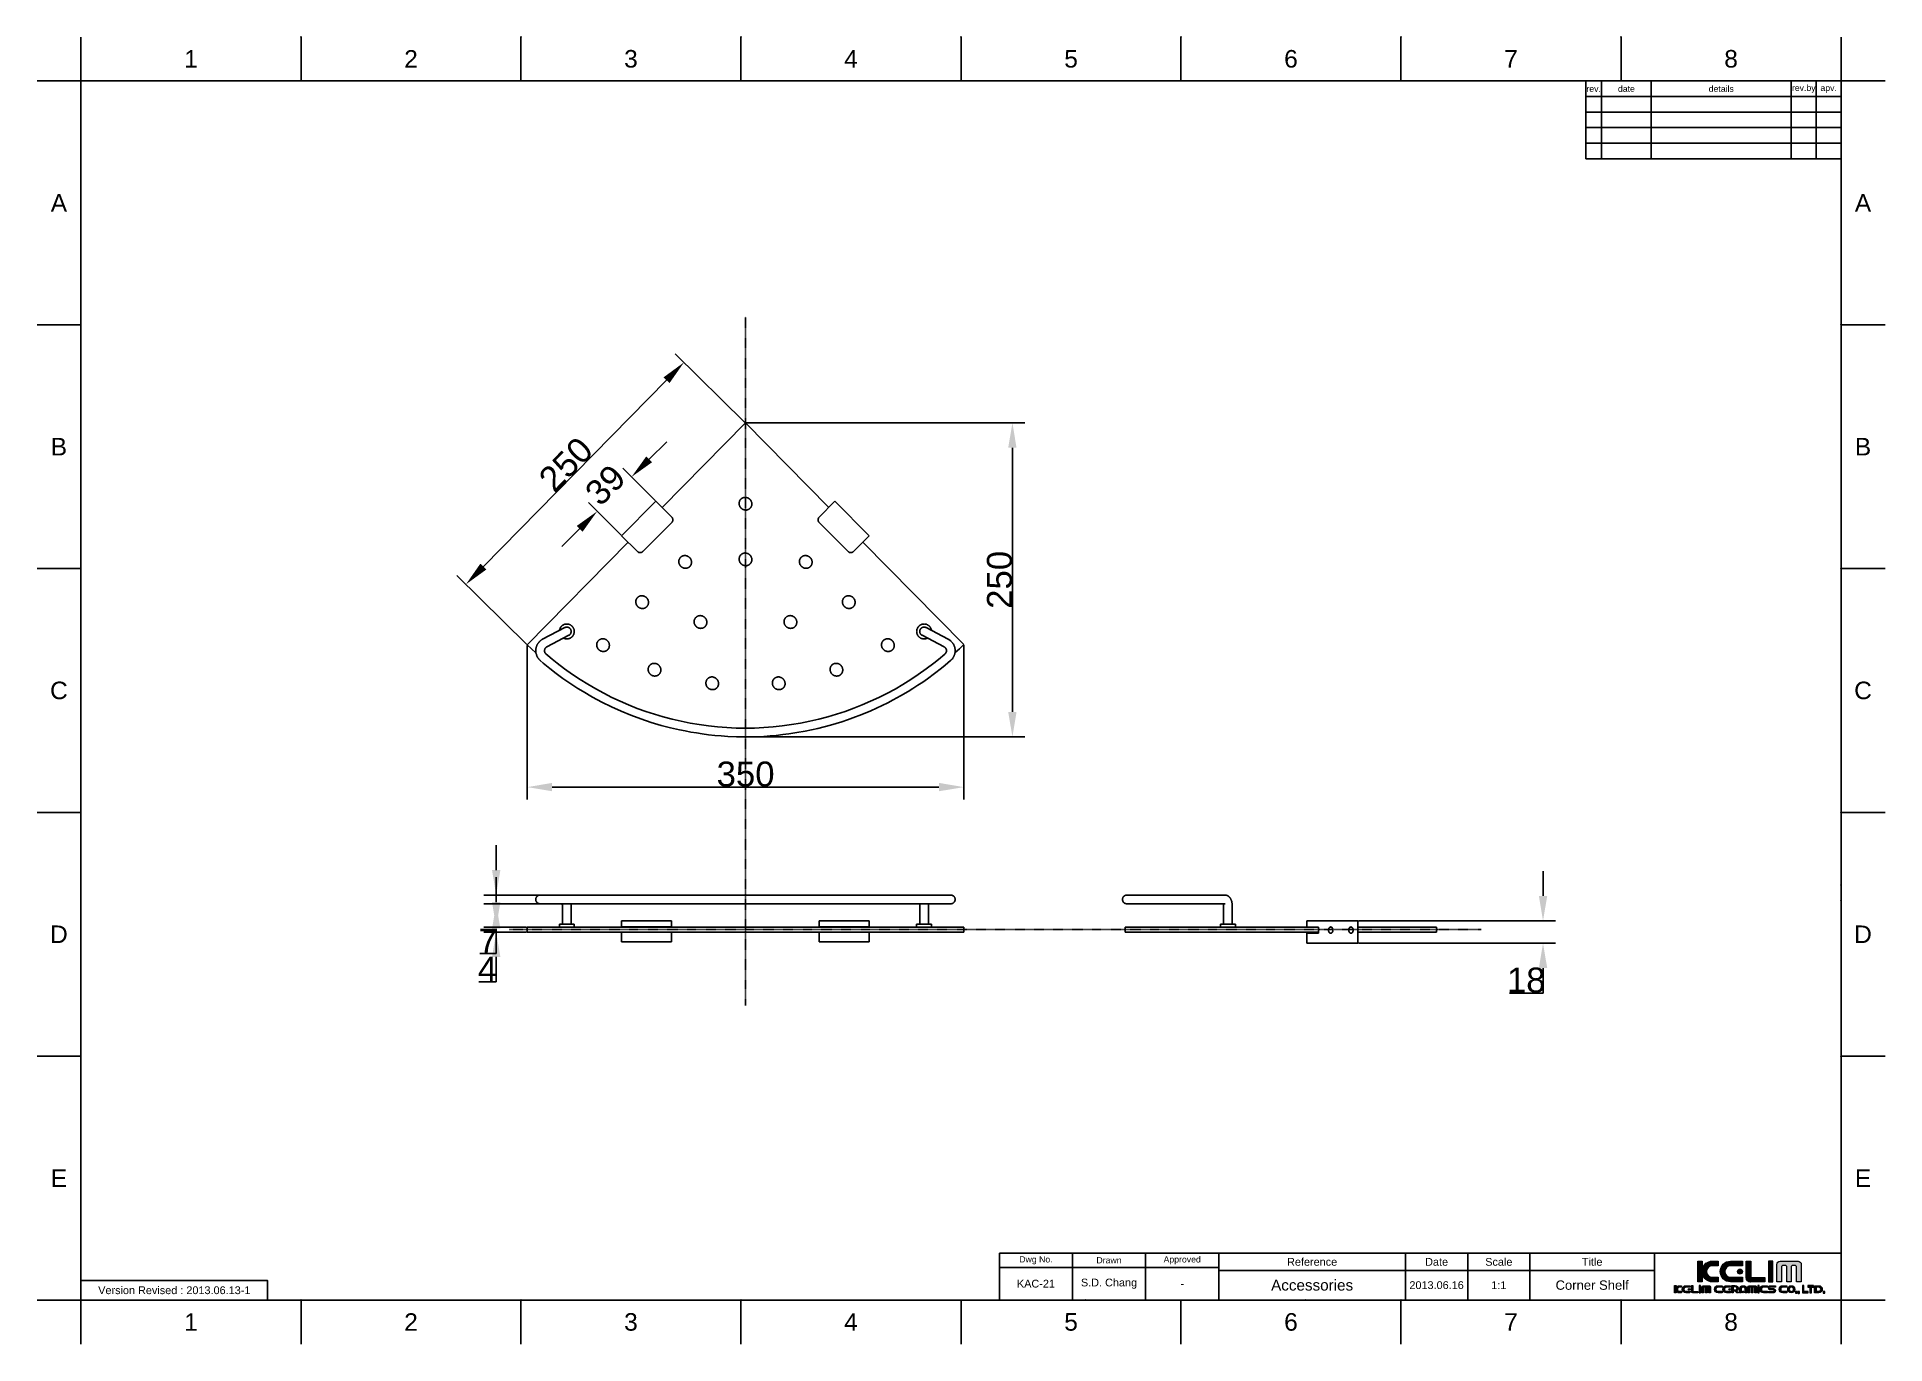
# Model space of a CAD drawing. Header units: millimetres. Extents: x 580 to 2065, y -13 to 1037.
import ezdxf

# ---------------------------------------------------------------- set-up
doc = ezdxf.new("R2010")
doc.units = ezdxf.units.MM
doc.header["$LTSCALE"] = 0.1
doc.linetypes.add('CENTER', pattern=[0.6, 0.375, -0.075, 0.075, -0.075])
for name, color, linetype in [('CEN', 1, 'CENTER'), ('DEFAULT', 7, 'Continuous'), ('FORM', 7, 'Continuous'), ('INLINE', 3, 'Continuous'), ('MAKE2D VISIBLE LINES', 7, 'Continuous'), ('OUTLINE', 2, 'Continuous'), ('TEXT', 2, 'Continuous')]:
    doc.layers.add(name, color=color, linetype=linetype)
doc.styles.add('ARIAL', font='arial_0.ttf')
doc.styles.get("Standard").update_dxf_attribs({"font": 'arial_0.ttf'})
doc.dimstyles.new('DIMENSION STYLE 01', dxfattribs={"dimtxt": 20, "dimasz": 20, "dimexe": 10, "dimexo": 0.5, "dimgap": 0.09, "dimtad": 1, "dimtoh": 1, "dimdec": 0, "dimzin": 0, "dimdsep": 46, "dimtxsty": 'ARIAL', "dimcen": 0.5, "dimadec": 1, "dimazin": 0, "dimtfac": 1, "dimtdec": 4, "dimtofl": 0, "dimtmove": 0, "dimatfit": 3, "dimfxl": 1, "dimtolj": 1, "dimtzin": 0, "dimarcsym": 0})

msp = doc.modelspace()

# ---------------------------------------------------------------- texts
at = {"char_height": 14.1, "attachment_point": 5}
for s, width, insert in [('1', 50, (703.6, 1019.1)), ('2', 50, (880.4, 1019.1)), ('3', 50, (1057.1, 1019.1)), ('4', 50, (1233.9, 1019.1)), ('5', 50, (1410.7, 1019.1)), ('6', 50, (1587.4, 1019.1)), ('7', 50, (1764.2, 1019.1)), ('8', 50, (1941, 1019.1)), ('A', 10, (597.5, 903.4)), ('A', 10, (2047, 903.4)), ('B', 10, (597.5, 707.6)), ('B', 10, (2047, 707.6)), ('C', 10, (597.5, 511.7)), ('C', 10, (2047, 511.7)), ('D', 10, (597.5, 315.9)), ('D', 10, (2047, 315.9)), ('E', 10, (597.5, 120)), ('E', 10, (2047, 120)), ('1', 50, (703.6, 4.4)), ('2', 50, (880.4, 4.4)), ('3', 50, (1057.1, 4.4)), ('4', 50, (1233.9, 4.4)), ('5', 50, (1410.7, 4.4)), ('6', 50, (1587.4, 4.4)), ('7', 50, (1764.2, 4.4)), ('8', 50, (1941, 4.4))]:
    msp.add_mtext_dynamic_manual_height_columns(s, width=width, gutter_width=12.5, heights=[0], dxfattribs=dict(at, insert=insert))
at = {"layer": 'TEXT', "attachment_point": 5}
for s, width, insert, char_height in [('rev.', 5, (1830.6, 995.1), 5), ('date', 16, (1856.9, 995.1), 5), ('details', 45, (1933.1, 995.1), 5), ('rev.by', 8, (1999.4, 995.1), 5), ('apv.', 8, (2019.4, 995.1), 5), ('Dwg No.', 44.236, (1382.5, 54), 5), ('Drawn', 23.5, (1441.2, 54), 5), ('Approved', 23.5, (1500, 54), 5), ('Reference', 60, (1604.4, 52.7), 6.25), ('Date', 20, (1704.4, 52.7), 6.25), ('Scale', 20, (1754.4, 52.7), 6.25), ('Title', 40, (1829.4, 52.7), 6.25), ('Version Revised : 2013.06.13-1', 147.99, (690.2, 29.9), 6.25), ('KAC-21', 23.5, (1382.5, 35.2), 6.25), ('S.D. Chang', 46.414, (1441.2, 35.2), 6.25), ('-', 23.5, (1500, 35.2), 6.25), ('Accessories', 128.248, (1604.4, 34), 8.75), ('2013.06.16', 20, (1704.4, 34), 6.25), ('1:1', 20, (1754.4, 34), 6.25), ('Corner Shelf', 82.521, (1829.4, 34), 7.5)]:
    msp.add_mtext_dynamic_manual_height_columns(s, width=width, gutter_width=12.5, heights=[0], dxfattribs=dict(at, insert=insert, char_height=char_height))

# ---------------------------------------------------------------- blocks, each defined once
blk = doc.blocks.new('*D142')
at = {"layer": 'DEFAULT', "color": 0, "lineweight": -2, "transparency": 16777216}
for p, q in [((973.8, 548), (973.8, 424.1)), ((1324.6, 548.2), (1324.6, 424.1)), ((993.8, 434.1), (1304.6, 434.1))]:
    blk.add_line(p, q, dxfattribs=at)
at = {"layer": 'DEFAULT', "color": 0, "transparency": 16777216}
for points in [[(993.8, 437.5), (993.8, 430.8), (973.8, 434.1)], [(1304.6, 437.5), (1304.6, 430.8), (1324.6, 434.1)]]:
    blk.add_solid(points, dxfattribs=at)
at = {"layer": 'Defpoints', "color": 0, "transparency": 16777216}
for p in [(973.8, 548.5), (1324.6, 548.7), (1324.6, 434.1)]:
    blk.add_point(p, dxfattribs=at)
at = {"layer": 'DEFAULT', "color": 0, "transparency": 16777216, "insert": (1149.2, 444.5), "char_height": 20, "attachment_point": 5, "style": 'ARIAL'}
blk.add_mtext('\\A1;350^M^J', dxfattribs=at)
blk = doc.blocks.new('*D143')
at = {"layer": 'DEFAULT', "color": 0, "lineweight": -2, "transparency": 16777216}
for p, q in [((1148.7, 727.1), (1092.6, 782.3)), ((938.5, 611.3), (1085.7, 761)), ((973.5, 548.8), (917.3, 604))]:
    blk.add_line(p, q, dxfattribs=at)
at = {"layer": 'DEFAULT', "color": 0, "transparency": 16777216}
for points in [[(1083.3, 763.3), (1088.1, 758.7), (1099.7, 775.3)], [(936.1, 613.6), (940.9, 608.9), (924.5, 597)]]:
    blk.add_solid(points, dxfattribs=at)
at = {"layer": 'Defpoints', "color": 0, "transparency": 16777216}
for p in [(1099.7, 775.3), (1149.1, 726.7), (973.8, 548.5)]:
    blk.add_point(p, dxfattribs=at)
at = {"layer": 'DEFAULT', "color": 0, "transparency": 16777216, "insert": (1004.8, 693.4), "char_height": 20, "attachment_point": 5, "rotation": 45.4894, "style": 'ARIAL'}
blk.add_mtext('\\A1;250', dxfattribs=at)
blk = doc.blocks.new('*D144')
at = {"layer": 'DEFAULT', "color": 0, "lineweight": -2, "transparency": 16777216}
for p, q in [((1149.6, 726.7), (1373.6, 726.7)), ((1363.6, 706.7), (1363.6, 494.5)), ((1149.6, 474.5), (1373.6, 474.5))]:
    blk.add_line(p, q, dxfattribs=at)
at = {"layer": 'DEFAULT', "color": 0, "transparency": 16777216}
for points in [[(1360.2, 706.7), (1366.9, 706.7), (1363.6, 726.7)], [(1360.2, 494.5), (1366.9, 494.5), (1363.6, 474.5)]]:
    blk.add_solid(points, dxfattribs=at)
at = {"layer": 'Defpoints', "color": 0, "transparency": 16777216}
for p in [(1149.1, 726.7), (1149.1, 474.5), (1363.6, 474.5)]:
    blk.add_point(p, dxfattribs=at)
at = {"layer": 'DEFAULT', "color": 0, "transparency": 16777216, "insert": (1353.3, 600.6), "char_height": 20, "attachment_point": 5, "rotation": 90, "style": 'ARIAL'}
blk.add_mtext('\\A1;250^M^J', dxfattribs=at)
blk = doc.blocks.new('*D145')
at = {"layer": 'DEFAULT', "color": 0, "lineweight": -2, "transparency": 16777216}
for p, q in [((1071.7, 697.5), (1085.9, 711.6)), ((1076.8, 664), (1050.5, 690.4)), ((1049.3, 636.5), (1022.9, 662.8)), ((1015.8, 641.6), (1001.7, 627.4))]:
    blk.add_line(p, q, dxfattribs=at)
at = {"layer": 'DEFAULT', "color": 0, "transparency": 16777216}
for points in [[(1069.4, 699.8), (1074.1, 695.1), (1057.6, 683.3)], [(1013.5, 643.9), (1018.2, 639.2), (1030, 655.7)]]:
    blk.add_solid(points, dxfattribs=at)
at = {"layer": 'Defpoints', "color": 0, "transparency": 16777216}
for p in [(1057.6, 683.3), (1077.2, 663.7), (1049.6, 636.1)]:
    blk.add_point(p, dxfattribs=at)
at = {"layer": 'DEFAULT', "color": 0, "transparency": 16777216, "insert": (1036.5, 676.8), "char_height": 20, "attachment_point": 5, "rotation": 45, "style": 'ARIAL'}
blk.add_mtext('\\A1;39', dxfattribs=at)
blk = doc.blocks.new('*D146')
at = {"layer": 'DEFAULT', "color": 0, "lineweight": -2, "transparency": 16777216}
for p, q in [((948.8, 367.4), (948.8, 387.4)), ((983.6, 347.4), (938.8, 347.4)), ((983.6, 340.4), (938.8, 340.4)), ((948.8, 320.4), (948.8, 300.4)), ((948.8, 300.4), (935.8, 300.4))]:
    blk.add_line(p, q, dxfattribs=at)
at = {"layer": 'DEFAULT', "color": 0, "transparency": 16777216}
for points in [[(945.5, 367.4), (952.2, 367.4), (948.8, 347.4)], [(945.5, 320.4), (952.2, 320.4), (948.8, 340.4)]]:
    blk.add_solid(points, dxfattribs=at)
at = {"layer": 'Defpoints', "color": 0, "transparency": 16777216}
for p in [(984.1, 347.4), (948.8, 340.4), (984.1, 340.4)]:
    blk.add_point(p, dxfattribs=at)
at = {"layer": 'DEFAULT', "color": 0, "transparency": 16777216, "insert": (942.3, 310.5), "char_height": 20, "attachment_point": 5, "style": 'ARIAL'}
blk.add_mtext('\\A1;7', dxfattribs=at)
blk = doc.blocks.new('*D147')
at = {"layer": 'DEFAULT', "color": 0, "lineweight": -2, "transparency": 16777216}
for p, q in [((948.8, 341.7), (948.8, 361.7)), ((973.3, 321.7), (938.8, 321.7)), ((973.3, 317.7), (938.8, 317.7)), ((948.8, 297.7), (948.8, 277.7)), ((948.8, 277.7), (934.9, 277.7))]:
    blk.add_line(p, q, dxfattribs=at)
at = {"layer": 'DEFAULT', "color": 0, "transparency": 16777216}
for points in [[(945.5, 341.7), (952.2, 341.7), (948.8, 321.7)], [(945.5, 297.7), (952.2, 297.7), (948.8, 317.7)]]:
    blk.add_solid(points, dxfattribs=at)
at = {"layer": 'Defpoints', "color": 0, "transparency": 16777216}
for p in [(948.8, 317.7), (973.8, 321.7), (973.8, 317.7)]:
    blk.add_point(p, dxfattribs=at)
at = {"layer": 'DEFAULT', "color": 0, "transparency": 16777216, "insert": (941.8, 287.8), "char_height": 20, "attachment_point": 5, "style": 'ARIAL'}
blk.add_mtext('\\A1;4', dxfattribs=at)
blk = doc.blocks.new('*D148')
at = {"layer": 'DEFAULT', "color": 0, "lineweight": -2, "transparency": 16777216}
for p, q in [((1789.9, 346.7), (1789.9, 366.7)), ((1641.7, 326.7), (1799.9, 326.7)), ((1641.7, 308.7), (1799.9, 308.7)), ((1789.9, 288.7), (1789.9, 268.7)), ((1789.9, 268.7), (1763, 268.7))]:
    blk.add_line(p, q, dxfattribs=at)
at = {"layer": 'DEFAULT', "color": 0, "transparency": 16777216}
for points in [[(1786.6, 346.7), (1793.3, 346.7), (1789.9, 326.7)], [(1786.6, 288.7), (1793.3, 288.7), (1789.9, 308.7)]]:
    blk.add_solid(points, dxfattribs=at)
at = {"layer": 'Defpoints', "color": 0, "transparency": 16777216}
for p in [(1641.2, 326.7), (1641.2, 308.7), (1789.9, 308.7)]:
    blk.add_point(p, dxfattribs=at)
at = {"layer": 'DEFAULT', "color": 0, "transparency": 16777216, "insert": (1776.4, 279), "char_height": 20, "attachment_point": 5, "style": 'ARIAL'}
blk.add_mtext('\\A1;18', dxfattribs=at)

# ---------------------------------------------------------------- dimensions: what is measured, and where the dimension line sits
at = {"layer": 'DEFAULT'}
for base, p1, p2, angle, picture, middle in [((1099.7, 775.3), (973.8, 548.5), (1149.1, 726.7), 45.4894, '*D143', (1004.8, 693.4)), ((1057.6, 683.3), (1049.6, 636.1), (1077.2, 663.7), 45, '*D145', (1036.5, 676.8)), ((948.8, 340.4), (984.1, 347.4), (984.1, 340.4), 90, '*D146', (942.3, 310.5)), ((948.8, 317.7), (973.8, 321.7), (973.8, 317.7), 90, '*D147', (941.8, 287.8)), ((1789.9, 308.7), (1641.2, 326.7), (1641.2, 308.7), 90, '*D148', (1776.4, 279))]:
    dim = msp.add_linear_dim(base=base, p1=p1, p2=p2, angle=angle, dimstyle='DIMENSION STYLE 01', dxfattribs=at)
    dim.commit()
    dim.dimension.update_dxf_attribs({"geometry": picture, "text_midpoint": middle})
dim = msp.add_linear_dim(base=(1363.6, 474.5), p1=(1149.1, 726.7), p2=(1149.1, 474.5), angle=270, text='250^M^J', dimstyle='DIMENSION STYLE 01', dxfattribs=at)
dim.commit()
dim.dimension.update_dxf_attribs({"geometry": '*D144', "text_midpoint": (1353.3, 600.6)})
dim = msp.add_linear_dim(base=(1324.6, 434.1), p1=(973.8, 548.5), p2=(1324.6, 548.7), text='350^M^J', dimstyle='DIMENSION STYLE 01', dxfattribs=at)
dim.commit()
dim.dimension.update_dxf_attribs({"geometry": '*D142', "text_midpoint": (1149.2, 444.5)})

# ---------------------------------------------------------------- hatches: boundary and pattern name
at = {"layer": 'TEXT'}
h = msp.add_hatch(color=2, dxfattribs=at)
h.dxf.hatch_style = 2
edge = h.paths.add_edge_path()
edge.add_spline(control_points=[(1930.7, 40.4), (1930.7, 40.4), (1925.9, 40.4), (1925.9, 40.4), (1923.3, 40.4), (1921.3, 42.4), (1921.3, 44.9), (1921.3, 47.5), (1923.3, 49.5), (1925.9, 49.5), (1925.9, 49.5), (1930.7, 49.5), (1930.7, 49.5), (1930.7, 49.5), (1930.7, 53.3), (1930.7, 53.3), (1930.7, 53.3), (1925.9, 53.3), (1925.9, 53.3), (1922.1, 53.3), (1918.9, 50.7), (1917.9, 47.2), (1917.9, 47.2), (1917.9, 53.4), (1917.9, 53.4), (1917.9, 53.4), (1914.4, 53.4), (1914.4, 53.4), (1914.4, 53.4), (1914.4, 36.6), (1914.4, 36.6), (1914.4, 36.6), (1917.9, 36.6), (1917.9, 36.6), (1917.9, 36.6), (1917.9, 42.8), (1917.9, 42.8), (1918.9, 39.3), (1922.1, 36.7), (1925.9, 36.7), (1925.9, 36.7), (1930.7, 36.7), (1930.7, 36.7), (1930.7, 36.7), (1930.7, 40.4), (1930.7, 40.4)], knot_values=[0, 0, 0, 0, 1, 1, 1, 2, 2, 2, 3, 3, 3, 4, 4, 4, 5, 5, 5, 6, 6, 6, 7, 7, 7, 8, 8, 8, 9, 9, 9, 10, 10, 10, 11, 11, 11, 12, 12, 12, 13, 13, 13, 14, 14, 14, 15, 15, 15, 15], degree=3, periodic=0)
h = msp.add_hatch(color=256, dxfattribs=at)
h.dxf.hatch_style = 2
edge = h.paths.add_edge_path()
edge.add_spline(control_points=[(1940.6, 36.7), (1940.6, 36.7), (1950.2, 36.7), (1950.2, 36.7), (1950.2, 36.7), (1950.2, 40.4), (1950.2, 40.4), (1950.2, 40.4), (1940.6, 40.4), (1940.6, 40.4), (1938, 40.4), (1936, 42.4), (1936, 44.9), (1936, 47.5), (1938, 49.5), (1940.6, 49.5), (1940.6, 49.5), (1950.2, 49.5), (1950.2, 49.5), (1950.2, 49.5), (1950.2, 53.3), (1950.2, 53.3), (1950.2, 53.3), (1940.6, 53.3), (1940.6, 53.3), (1936, 53.3), (1932.3, 49.6), (1932.3, 45), (1932.3, 40.4), (1936, 36.7), (1940.6, 36.7)], knot_values=[0, 0, 0, 0, 1, 1, 1, 2, 2, 2, 3, 3, 3, 4, 4, 4, 5, 5, 5, 6, 6, 6, 7, 7, 7, 8, 8, 8, 9, 9, 9, 10, 10, 10, 10], degree=3, periodic=0)
h = msp.add_hatch(color=2, dxfattribs=at)
h.dxf.hatch_style = 2
edge = h.paths.add_edge_path()
edge.add_spline(control_points=[(1946.2, 44.9), (1946.2, 43.8), (1947.1, 42.9), (1948.2, 42.9), (1949.3, 42.9), (1950.2, 43.8), (1950.2, 44.9), (1950.2, 46), (1949.3, 46.9), (1948.2, 46.9), (1947.1, 46.9), (1946.2, 46), (1946.2, 44.9)], knot_values=[0, 0, 0, 0, 1, 1, 1, 2, 2, 2, 3, 3, 3, 4, 4, 4, 4], degree=3, periodic=0)
h = msp.add_hatch(color=2, dxfattribs=at)
h.dxf.hatch_style = 2
edge = h.paths.add_edge_path()
edge.add_spline(control_points=[(1956.7, 36.6), (1956.7, 36.6), (1968.1, 36.6), (1968.1, 36.6), (1968.1, 36.6), (1968.1, 40.1), (1968.1, 40.1), (1968.1, 40.1), (1956.8, 40.1), (1956.8, 40.1), (1956.8, 40.1), (1956.8, 40.1), (1956.8, 40.1), (1956.8, 40.1), (1956.8, 53.4), (1956.8, 53.4), (1956.8, 53.4), (1953.2, 53.4), (1953.2, 53.4), (1953.2, 53.4), (1953.2, 40.1), (1953.2, 40.1), (1953.2, 40.1), (1953.2, 40.1), (1953.2, 40.1), (1953.2, 38.1), (1954.8, 36.5), (1956.8, 36.5), (1956.8, 36.5), (1956.7, 36.6), (1956.7, 36.6)], knot_values=[0, 0, 0, 0, 1, 1, 1, 2, 2, 2, 3, 3, 3, 4, 4, 4, 5, 5, 5, 6, 6, 6, 7, 7, 7, 8, 8, 8, 9, 9, 9, 10, 10, 10, 10], degree=3, periodic=0)
h = msp.add_hatch(color=2, dxfattribs=at)
h.dxf.hatch_style = 2
h.paths.add_polyline_path([(1974.6, 53.4), (1971, 53.4), (1971, 36.6), (1974.6, 36.6)])
h = msp.add_hatch(color=2, dxfattribs=at)
h.dxf.hatch_style = 2
edge = h.paths.add_edge_path()
edge.add_spline(control_points=[(1994.8, 53.3), (1994.8, 53.3), (1980.4, 53.3), (1980.4, 53.3), (1978.9, 53.3), (1977.7, 52.2), (1977.7, 50.7), (1977.7, 50.7), (1977.7, 36.6), (1977.7, 36.6), (1977.7, 36.6), (1981.5, 36.6), (1981.5, 36.6), (1981.5, 36.6), (1981.5, 48.9), (1981.5, 48.9), (1981.5, 48.9), (1982.3, 49.7), (1982.3, 49.7), (1982.3, 49.7), (1984.9, 49.7), (1984.9, 49.7), (1984.9, 49.7), (1985.7, 48.9), (1985.7, 48.9), (1985.7, 48.9), (1985.7, 36.6), (1985.7, 36.6), (1985.7, 36.6), (1989.4, 36.6), (1989.4, 36.6), (1989.4, 36.6), (1989.4, 48.9), (1989.4, 48.9), (1989.4, 48.9), (1990.2, 49.7), (1990.2, 49.7), (1990.2, 49.7), (1992.7, 49.7), (1992.7, 49.7), (1992.7, 49.7), (1993.5, 48.9), (1993.5, 48.9), (1993.5, 48.9), (1993.5, 36.6), (1993.5, 36.6), (1993.5, 36.6), (1997.4, 36.6), (1997.4, 36.6), (1997.4, 36.6), (1997.4, 50.7), (1997.4, 50.7), (1997.4, 52.2), (1996.2, 53.3), (1994.8, 53.3)], knot_values=[0, 0, 0, 0, 1, 1, 1, 2, 2, 2, 3, 3, 3, 4, 4, 4, 5, 5, 5, 6, 6, 6, 7, 7, 7, 8, 8, 8, 9, 9, 9, 10, 10, 10, 11, 11, 11, 12, 12, 12, 13, 13, 13, 14, 14, 14, 15, 15, 15, 16, 16, 16, 17, 17, 17, 18, 18, 18, 18], degree=3, periodic=0)
h = msp.add_hatch(color=2, dxfattribs=at)
h.dxf.hatch_style = 2
edge = h.paths.add_edge_path()
edge.add_spline(control_points=[(1896.8, 31.5), (1896.8, 31.5), (1896.8, 33.7), (1896.8, 33.7), (1896.8, 33.7), (1895.5, 33.7), (1895.5, 33.7), (1895.5, 33.7), (1895.5, 27.8), (1895.5, 27.8), (1895.5, 27.8), (1896.8, 27.8), (1896.8, 27.8), (1896.8, 27.8), (1896.8, 29.9), (1896.8, 29.9), (1897.1, 28.7), (1898.2, 27.8), (1899.5, 27.8), (1899.5, 27.8), (1901.2, 27.8), (1901.2, 27.8), (1901.2, 27.8), (1901.2, 29.1), (1901.2, 29.1), (1901.2, 29.1), (1899.5, 29.1), (1899.5, 29.1), (1898.6, 29.1), (1897.9, 29.8), (1897.9, 30.7), (1897.9, 31.6), (1898.6, 32.3), (1899.5, 32.3), (1899.5, 32.3), (1901.2, 32.3), (1901.2, 32.3), (1901.2, 32.3), (1901.2, 33.6), (1901.2, 33.6), (1901.2, 33.6), (1899.5, 33.6), (1899.5, 33.6), (1898.2, 33.6), (1897.1, 32.7), (1896.8, 31.5)], knot_values=[0, 0, 0, 0, 1, 1, 1, 2, 2, 2, 3, 3, 3, 4, 4, 4, 5, 5, 5, 6, 6, 6, 7, 7, 7, 8, 8, 8, 9, 9, 9, 10, 10, 10, 11, 11, 11, 12, 12, 12, 13, 13, 13, 14, 14, 14, 15, 15, 15, 15], degree=3, periodic=0)
h = msp.add_hatch(color=2, dxfattribs=at)
h.dxf.hatch_style = 2
edge = h.paths.add_edge_path()
edge.add_spline(control_points=[(1901.8, 30.7), (1901.8, 29.1), (1903.1, 27.8), (1904.7, 27.8), (1904.7, 27.8), (1908, 27.8), (1908, 27.8), (1908, 27.8), (1908, 29.1), (1908, 29.1), (1908, 29.1), (1904.7, 29.1), (1904.7, 29.1), (1903.8, 29.1), (1903.1, 29.8), (1903.1, 30.7), (1903.1, 31.6), (1903.8, 32.3), (1904.7, 32.3), (1904.7, 32.3), (1908, 32.3), (1908, 32.3), (1908, 32.3), (1908, 33.6), (1908, 33.6), (1908, 33.6), (1904.7, 33.6), (1904.7, 33.6), (1903.1, 33.6), (1901.8, 32.3), (1901.8, 30.7)], knot_values=[0, 0, 0, 0, 1, 1, 1, 2, 2, 2, 3, 3, 3, 4, 4, 4, 5, 5, 5, 6, 6, 6, 7, 7, 7, 8, 8, 8, 9, 9, 9, 10, 10, 10, 10], degree=3, periodic=0)
h = msp.add_hatch(color=2, dxfattribs=at)
h.dxf.hatch_style = 2
edge = h.paths.add_edge_path()
edge.add_spline(control_points=[(1906.6, 30.7), (1906.6, 30.3), (1906.9, 30), (1907.3, 30), (1907.7, 30), (1908, 30.3), (1908, 30.7), (1908, 31.1), (1907.7, 31.4), (1907.3, 31.4), (1906.9, 31.4), (1906.6, 31.1), (1906.6, 30.7)], knot_values=[0, 0, 0, 0, 1, 1, 1, 2, 2, 2, 3, 3, 3, 4, 4, 4, 4], degree=3, periodic=0)
h = msp.add_hatch(color=2, dxfattribs=at)
h.dxf.hatch_style = 2
edge = h.paths.add_edge_path()
edge.add_spline(control_points=[(1910.3, 29), (1910.3, 29), (1910.3, 33.7), (1910.3, 33.7), (1910.3, 33.7), (1909.1, 33.7), (1909.1, 33.7), (1909.1, 33.7), (1909.1, 29), (1909.1, 29), (1909.1, 29), (1909.1, 29), (1909.1, 29), (1909.1, 28.3), (1909.6, 27.8), (1910.3, 27.8), (1910.3, 27.8), (1910.3, 27.8), (1910.3, 27.8), (1910.3, 27.8), (1914.3, 27.8), (1914.3, 27.8), (1914.3, 27.8), (1914.3, 29), (1914.3, 29), (1914.3, 29), (1910.3, 29), (1910.3, 29), (1910.3, 29), (1910.3, 29), (1910.3, 29)], knot_values=[0, 0, 0, 0, 1, 1, 1, 2, 2, 2, 3, 3, 3, 4, 4, 4, 5, 5, 5, 6, 6, 6, 7, 7, 7, 8, 8, 8, 9, 9, 9, 10, 10, 10, 10], degree=3, periodic=0)
h = msp.add_hatch(color=2, dxfattribs=at)
h.dxf.hatch_style = 2
h.paths.add_polyline_path([(1915.3, 27.8), (1916.5, 27.8), (1916.5, 33.7), (1915.3, 33.7)])
h = msp.add_hatch(color=2, dxfattribs=at)
h.dxf.hatch_style = 2
edge = h.paths.add_edge_path()
edge.add_spline(control_points=[(1923.6, 33.6), (1923.6, 33.6), (1918.5, 33.6), (1918.5, 33.6), (1918, 33.6), (1917.6, 33.2), (1917.6, 32.7), (1917.6, 32.7), (1917.6, 27.8), (1917.6, 27.8), (1917.6, 27.8), (1918.9, 27.8), (1918.9, 27.8), (1918.9, 27.8), (1918.9, 32.1), (1918.9, 32.1), (1918.9, 32.1), (1919.2, 32.4), (1919.2, 32.4), (1919.2, 32.4), (1920.1, 32.4), (1920.1, 32.4), (1920.1, 32.4), (1920.4, 32.1), (1920.4, 32.1), (1920.4, 32.1), (1920.4, 27.8), (1920.4, 27.8), (1920.4, 27.8), (1921.7, 27.8), (1921.7, 27.8), (1921.7, 27.8), (1921.7, 32.1), (1921.7, 32.1), (1921.7, 32.1), (1922, 32.4), (1922, 32.4), (1922, 32.4), (1922.8, 32.4), (1922.8, 32.4), (1922.8, 32.4), (1923.1, 32.1), (1923.1, 32.1), (1923.1, 32.1), (1923.1, 27.8), (1923.1, 27.8), (1923.1, 27.8), (1924.5, 27.8), (1924.5, 27.8), (1924.5, 27.8), (1924.5, 32.7), (1924.5, 32.7), (1924.5, 33.2), (1924.1, 33.6), (1923.6, 33.6)], knot_values=[0, 0, 0, 0, 1, 1, 1, 2, 2, 2, 3, 3, 3, 4, 4, 4, 5, 5, 5, 6, 6, 6, 7, 7, 7, 8, 8, 8, 9, 9, 9, 10, 10, 10, 11, 11, 11, 12, 12, 12, 13, 13, 13, 14, 14, 14, 15, 15, 15, 16, 16, 16, 17, 17, 17, 18, 18, 18, 18], degree=3, periodic=0)
h = msp.add_hatch(color=2, dxfattribs=at)
h.dxf.hatch_style = 2
edge = h.paths.add_edge_path()
edge.add_spline(control_points=[(1927.6, 30.7), (1927.6, 29.1), (1928.9, 27.8), (1930.5, 27.8), (1930.5, 27.8), (1933.8, 27.8), (1933.8, 27.8), (1933.8, 27.8), (1933.8, 29.1), (1933.8, 29.1), (1933.8, 29.1), (1930.4, 29.1), (1930.4, 29.1), (1929.6, 29.1), (1928.8, 29.8), (1928.8, 30.7), (1928.8, 31.6), (1929.6, 32.3), (1930.4, 32.3), (1930.4, 32.3), (1933.8, 32.3), (1933.8, 32.3), (1933.8, 32.3), (1933.8, 33.6), (1933.8, 33.6), (1933.8, 33.6), (1930.5, 33.6), (1930.5, 33.6), (1928.9, 33.6), (1927.6, 32.3), (1927.6, 30.7)], knot_values=[0, 0, 0, 0, 1, 1, 1, 2, 2, 2, 3, 3, 3, 4, 4, 4, 5, 5, 5, 6, 6, 6, 7, 7, 7, 8, 8, 8, 9, 9, 9, 10, 10, 10, 10], degree=3, periodic=0)
h = msp.add_hatch(color=2, dxfattribs=at)
h.dxf.hatch_style = 2
edge = h.paths.add_edge_path()
edge.add_spline(control_points=[(1934.4, 30.7), (1934.4, 29.1), (1935.7, 27.8), (1937.3, 27.8), (1937.3, 27.8), (1940.6, 27.8), (1940.6, 27.8), (1940.6, 27.8), (1940.6, 29.1), (1940.6, 29.1), (1940.6, 29.1), (1937.3, 29.1), (1937.3, 29.1), (1936.4, 29.1), (1935.7, 29.8), (1935.7, 30.7), (1935.7, 31.6), (1936.4, 32.3), (1937.3, 32.3), (1937.3, 32.3), (1940.6, 32.3), (1940.6, 32.3), (1940.6, 32.3), (1940.6, 33.6), (1940.6, 33.6), (1940.6, 33.6), (1937.3, 33.6), (1937.3, 33.6), (1935.7, 33.6), (1934.4, 32.3), (1934.4, 30.7)], knot_values=[0, 0, 0, 0, 1, 1, 1, 2, 2, 2, 3, 3, 3, 4, 4, 4, 5, 5, 5, 6, 6, 6, 7, 7, 7, 8, 8, 8, 9, 9, 9, 10, 10, 10, 10], degree=3, periodic=0)
h = msp.add_hatch(color=2, dxfattribs=at)
h.dxf.hatch_style = 2
edge = h.paths.add_edge_path()
edge.add_spline(control_points=[(1939.2, 30.7), (1939.2, 30.3), (1939.5, 30), (1939.9, 30), (1940.3, 30), (1940.6, 30.3), (1940.6, 30.7), (1940.6, 31.1), (1940.3, 31.4), (1939.9, 31.4), (1939.5, 31.4), (1939.2, 31.1), (1939.2, 30.7)], knot_values=[0, 0, 0, 0, 1, 1, 1, 2, 2, 2, 3, 3, 3, 4, 4, 4, 4], degree=3, periodic=0)
h = msp.add_hatch(color=2, dxfattribs=at)
h.dxf.hatch_style = 2
edge = h.paths.add_edge_path()
edge.add_spline(control_points=[(1946.9, 31.5), (1946.9, 32.7), (1945.8, 33.7), (1944.4, 33.7), (1944.4, 33.7), (1942.8, 33.7), (1942.8, 33.7), (1942.8, 33.7), (1941.6, 33.7), (1941.6, 33.7), (1941.6, 33.7), (1941.6, 32.7), (1941.6, 32.7), (1941.6, 32.7), (1941.6, 30.3), (1941.6, 30.3), (1941.6, 30.3), (1941.6, 29.3), (1941.6, 29.3), (1941.6, 29.3), (1941.6, 27.8), (1941.6, 27.8), (1941.6, 27.8), (1942.8, 27.8), (1942.8, 27.8), (1942.8, 27.8), (1942.8, 29.3), (1942.8, 29.3), (1942.8, 29.3), (1944.3, 29.3), (1944.3, 29.3), (1944.3, 29.3), (1945.6, 27.8), (1945.6, 27.8), (1945.6, 27.8), (1946.9, 27.8), (1946.9, 27.8), (1946.9, 27.8), (1945.4, 29.5), (1945.4, 29.5), (1946.3, 29.8), (1946.9, 30.6), (1946.9, 31.5)], knot_values=[0, 0, 0, 0, 1, 1, 1, 2, 2, 2, 3, 3, 3, 4, 4, 4, 5, 5, 5, 6, 6, 6, 7, 7, 7, 8, 8, 8, 9, 9, 9, 10, 10, 10, 11, 11, 11, 12, 12, 12, 13, 13, 13, 14, 14, 14, 14], degree=3, periodic=0)
edge = h.paths.add_edge_path()
edge.add_spline(control_points=[(1944.4, 30.3), (1944.4, 30.3), (1942.8, 30.3), (1942.8, 30.3), (1942.8, 30.3), (1942.8, 32.7), (1942.8, 32.7), (1942.8, 32.7), (1944.4, 32.7), (1944.4, 32.7), (1945.2, 32.7), (1945.8, 32.2), (1945.8, 31.5), (1945.8, 30.8), (1945.2, 30.3), (1944.4, 30.3)], knot_values=[0, 0, 0, 0, 1, 1, 1, 2, 2, 2, 3, 3, 3, 4, 4, 4, 5, 5, 5, 5], degree=3, periodic=0)
h = msp.add_hatch(color=2, dxfattribs=at)
h.dxf.hatch_style = 2
edge = h.paths.add_edge_path()
edge.add_spline(control_points=[(1950.7, 33.6), (1949.1, 33.6), (1947.8, 32.4), (1947.8, 30.9), (1947.8, 30.9), (1947.8, 27.8), (1947.8, 27.8), (1947.8, 27.8), (1949.1, 27.8), (1949.1, 27.8), (1949.1, 27.8), (1949.1, 31), (1949.1, 31), (1949.1, 31.8), (1949.8, 32.4), (1950.7, 32.4), (1951.6, 32.4), (1952.3, 31.8), (1952.3, 31), (1952.3, 31), (1952.3, 27.8), (1952.3, 27.8), (1952.3, 27.8), (1953.6, 27.8), (1953.6, 27.8), (1953.6, 27.8), (1953.6, 30.9), (1953.6, 30.9), (1953.6, 32.4), (1952.3, 33.6), (1950.7, 33.6)], knot_values=[0, 0, 0, 0, 1, 1, 1, 2, 2, 2, 3, 3, 3, 4, 4, 4, 5, 5, 5, 6, 6, 6, 7, 7, 7, 8, 8, 8, 9, 9, 9, 10, 10, 10, 10], degree=3, periodic=0)
h = msp.add_hatch(color=2, dxfattribs=at)
h.dxf.hatch_style = 2
edge = h.paths.add_edge_path()
edge.add_spline(control_points=[(1960.5, 33.6), (1960.5, 33.6), (1955.5, 33.6), (1955.5, 33.6), (1955, 33.6), (1954.5, 33.2), (1954.5, 32.7), (1954.5, 32.7), (1954.5, 27.8), (1954.5, 27.8), (1954.5, 27.8), (1955.9, 27.8), (1955.9, 27.8), (1955.9, 27.8), (1955.9, 32.1), (1955.9, 32.1), (1955.9, 32.1), (1956.2, 32.4), (1956.2, 32.4), (1956.2, 32.4), (1957, 32.4), (1957, 32.4), (1957, 32.4), (1957.3, 32.1), (1957.3, 32.1), (1957.3, 32.1), (1957.3, 27.8), (1957.3, 27.8), (1957.3, 27.8), (1958.6, 27.8), (1958.6, 27.8), (1958.6, 27.8), (1958.6, 32.1), (1958.6, 32.1), (1958.6, 32.1), (1958.9, 32.4), (1958.9, 32.4), (1958.9, 32.4), (1959.8, 32.4), (1959.8, 32.4), (1959.8, 32.4), (1960.1, 32.1), (1960.1, 32.1), (1960.1, 32.1), (1960.1, 27.8), (1960.1, 27.8), (1960.1, 27.8), (1961.4, 27.8), (1961.4, 27.8), (1961.4, 27.8), (1961.4, 32.7), (1961.4, 32.7), (1961.4, 33.2), (1961, 33.6), (1960.5, 33.6)], knot_values=[0, 0, 0, 0, 1, 1, 1, 2, 2, 2, 3, 3, 3, 4, 4, 4, 5, 5, 5, 6, 6, 6, 7, 7, 7, 8, 8, 8, 9, 9, 9, 10, 10, 10, 11, 11, 11, 12, 12, 12, 13, 13, 13, 14, 14, 14, 15, 15, 15, 16, 16, 16, 17, 17, 17, 18, 18, 18, 18], degree=3, periodic=0)
h = msp.add_hatch(color=2, dxfattribs=at)
h.dxf.hatch_style = 2
h.paths.add_polyline_path([(1962.5, 27.8), (1963.7, 27.8), (1963.7, 33.7), (1962.5, 33.7)])
h = msp.add_hatch(color=2, dxfattribs=at)
h.dxf.hatch_style = 2
edge = h.paths.add_edge_path()
edge.add_spline(control_points=[(1964.1, 30.7), (1964.1, 29.1), (1965.4, 27.8), (1967, 27.8), (1967, 27.8), (1970.3, 27.8), (1970.3, 27.8), (1970.3, 27.8), (1970.3, 29.1), (1970.3, 29.1), (1970.3, 29.1), (1967, 29.1), (1967, 29.1), (1966.1, 29.1), (1965.4, 29.8), (1965.4, 30.7), (1965.4, 31.6), (1966.1, 32.3), (1967, 32.3), (1967, 32.3), (1970.3, 32.3), (1970.3, 32.3), (1970.3, 32.3), (1970.3, 33.6), (1970.3, 33.6), (1970.3, 33.6), (1967, 33.6), (1967, 33.6), (1965.4, 33.6), (1964.1, 32.3), (1964.1, 30.7)], knot_values=[0, 0, 0, 0, 1, 1, 1, 2, 2, 2, 3, 3, 3, 4, 4, 4, 5, 5, 5, 6, 6, 6, 7, 7, 7, 8, 8, 8, 9, 9, 9, 10, 10, 10, 10], degree=3, periodic=0)
h = msp.add_hatch(color=2, dxfattribs=at)
h.dxf.hatch_style = 2
edge = h.paths.add_edge_path()
edge.add_spline(control_points=[(1971, 31.8), (1971, 30), (1972.8, 30.2), (1972.8, 30.2), (1972.8, 30.2), (1972.8, 30.2), (1972.8, 30.2), (1972.8, 30.2), (1974.8, 30.2), (1974.8, 30.2), (1974.8, 30.2), (1975.1, 30.2), (1975.1, 30.2), (1975.1, 30.2), (1975.6, 30.1), (1975.6, 29.7), (1975.6, 29.2), (1975.3, 29), (1975.1, 29), (1975.1, 29), (1971, 29), (1971, 29), (1971, 29), (1971, 27.8), (1971, 27.8), (1971, 27.8), (1975.1, 27.8), (1975.1, 27.8), (1975.1, 27.8), (1976.7, 27.8), (1976.7, 29.6), (1976.7, 31.4), (1974.8, 31.3), (1974.8, 31.3), (1974.8, 31.3), (1974.8, 31.3), (1974.8, 31.3), (1974.8, 31.3), (1972.8, 31.3), (1972.8, 31.3), (1972.8, 31.3), (1972.5, 31.3), (1972.5, 31.3), (1972.5, 31.3), (1972, 31.3), (1972, 31.8), (1972, 32.3), (1972.3, 32.4), (1972.5, 32.4), (1972.5, 32.4), (1976.7, 32.4), (1976.7, 32.4), (1976.7, 32.4), (1976.7, 33.6), (1976.7, 33.6), (1976.7, 33.6), (1972.5, 33.6), (1972.5, 33.6), (1972.5, 33.6), (1971, 33.6), (1971, 31.8)], knot_values=[0, 0, 0, 0, 1, 1, 1, 2, 2, 2, 3, 3, 3, 4, 4, 4, 5, 5, 5, 6, 6, 6, 7, 7, 7, 8, 8, 8, 9, 9, 9, 10, 10, 10, 11, 11, 11, 12, 12, 12, 13, 13, 13, 14, 14, 14, 15, 15, 15, 16, 16, 16, 17, 17, 17, 18, 18, 18, 19, 19, 19, 20, 20, 20, 20], degree=3, periodic=0)
h = msp.add_hatch(color=2, dxfattribs=at)
h.dxf.hatch_style = 2
edge = h.paths.add_edge_path()
edge.add_spline(control_points=[(1979.6, 30.7), (1979.6, 29.1), (1980.9, 27.8), (1982.5, 27.8), (1982.5, 27.8), (1985.9, 27.8), (1985.9, 27.8), (1985.9, 27.8), (1985.9, 29.1), (1985.9, 29.1), (1985.9, 29.1), (1982.5, 29.1), (1982.5, 29.1), (1981.6, 29.1), (1980.9, 29.8), (1980.9, 30.7), (1980.9, 31.6), (1981.6, 32.3), (1982.5, 32.3), (1982.5, 32.3), (1985.9, 32.3), (1985.9, 32.3), (1985.9, 32.3), (1985.9, 33.6), (1985.9, 33.6), (1985.9, 33.6), (1982.5, 33.6), (1982.5, 33.6), (1980.9, 33.6), (1979.6, 32.3), (1979.6, 30.7)], knot_values=[0, 0, 0, 0, 1, 1, 1, 2, 2, 2, 3, 3, 3, 4, 4, 4, 5, 5, 5, 6, 6, 6, 7, 7, 7, 8, 8, 8, 9, 9, 9, 10, 10, 10, 10], degree=3, periodic=0)
h = msp.add_hatch(color=2, dxfattribs=at)
h.dxf.hatch_style = 2
edge = h.paths.add_edge_path()
edge.add_spline(control_points=[(1989.4, 33.6), (1987.8, 33.6), (1986.5, 32.3), (1986.5, 30.7), (1986.5, 29.1), (1987.8, 27.8), (1989.4, 27.8), (1991, 27.8), (1992.3, 29.1), (1992.3, 30.7), (1992.3, 32.3), (1991, 33.6), (1989.4, 33.6)], knot_values=[0, 0, 0, 0, 1, 1, 1, 2, 2, 2, 3, 3, 3, 4, 4, 4, 4], degree=3, periodic=0)
edge = h.paths.add_edge_path()
edge.add_spline(control_points=[(1989.4, 29), (1988.4, 29), (1987.7, 29.7), (1987.7, 30.7), (1987.7, 31.7), (1988.4, 32.5), (1989.4, 32.5), (1990.4, 32.5), (1991.2, 31.7), (1991.2, 30.7), (1991.2, 29.7), (1990.4, 29), (1989.4, 29)], knot_values=[0, 0, 0, 0, 1, 1, 1, 2, 2, 2, 3, 3, 3, 4, 4, 4, 4], degree=3, periodic=0)
h = msp.add_hatch(color=2, dxfattribs=at)
h.dxf.hatch_style = 2
h.paths.add_polyline_path([(1999.5, 33.7), (1998.3, 33.7), (1998.3, 29), (1998.3, 27.8), (1999.5, 27.8), (2002.9, 27.8), (2002.9, 29), (1999.5, 29)])
h = msp.add_hatch(color=2, dxfattribs=at)
h.dxf.hatch_style = 2
h.paths.add_polyline_path([(2004.4, 33.7), (2002.8, 33.7), (2002.8, 32.4), (2004.4, 32.4), (2004.4, 27.8), (2005.6, 27.8), (2005.6, 32.4), (2007.3, 32.4), (2007.3, 33.7), (2005.6, 33.7)])
h = msp.add_hatch(color=2, dxfattribs=at)
h.dxf.hatch_style = 2
edge = h.paths.add_edge_path()
edge.add_spline(control_points=[(2011.4, 33.6), (2011.4, 33.6), (2008.1, 33.6), (2008.1, 33.6), (2008.1, 33.6), (2008.1, 27.8), (2008.1, 27.8), (2008.1, 27.8), (2011.4, 27.8), (2011.4, 27.8), (2013, 27.8), (2014.3, 29.1), (2014.3, 30.7), (2014.3, 32.3), (2013, 33.6), (2011.4, 33.6)], knot_values=[0, 0, 0, 0, 1, 1, 1, 2, 2, 2, 3, 3, 3, 4, 4, 4, 5, 5, 5, 5], degree=3, periodic=0)
edge = h.paths.add_edge_path()
edge.add_spline(control_points=[(2011.5, 29.2), (2011.5, 29.2), (2009.3, 29.2), (2009.3, 29.2), (2009.3, 29.2), (2009.3, 32.4), (2009.3, 32.4), (2009.3, 32.4), (2011.5, 32.4), (2011.5, 32.4), (2012.3, 32.4), (2013.1, 31.6), (2013.1, 30.8), (2013.1, 29.9), (2012.3, 29.2), (2011.5, 29.2)], knot_values=[0, 0, 0, 0, 1, 1, 1, 2, 2, 2, 3, 3, 3, 4, 4, 4, 5, 5, 5, 5], degree=3, periodic=0)
h = msp.add_hatch(color=2, dxfattribs=at)
h.dxf.hatch_style = 2
edge = h.paths.add_edge_path()
edge.add_spline(control_points=[(1950.8, 29.3), (1950.4, 29.3), (1950.1, 29), (1950.1, 28.6), (1950.1, 28.2), (1950.4, 27.9), (1950.8, 27.9), (1951.2, 27.9), (1951.5, 28.2), (1951.5, 28.6), (1951.5, 29), (1951.2, 29.3), (1950.8, 29.3)], knot_values=[0, 0, 0, 0, 1, 1, 1, 2, 2, 2, 3, 3, 3, 4, 4, 4, 4], degree=3, periodic=0)
h = msp.add_hatch(color=2, dxfattribs=at)
h.dxf.hatch_style = 2
h.paths.add_polyline_path([(1992.8, 27.6), (1994.1, 27.6), (1994.1, 28.9), (1992.8, 28.9)])
h = msp.add_hatch(color=2, dxfattribs=at)
h.dxf.hatch_style = 2
h.paths.add_polyline_path([(1994.7, 27.6), (1995.2, 27.6), (1994.8, 27.3), (1995.6, 27.3), (1996, 27.6), (1996, 28.9), (1994.7, 28.9)])
h = msp.add_hatch(color=2, dxfattribs=at)
h.dxf.hatch_style = 2
h.paths.add_polyline_path([(2015, 27.6), (2016.3, 27.6), (2016.3, 28.9), (2015, 28.9)])

# ---------------------------------------------------------------- linework, layer by layer
for p, q in [((615.2, 1001.4), (615.2, 1036.7)), ((792, 1001.4), (792, 1036.7)), ((968.7, 1001.4), (968.7, 1036.7)), ((1145.5, 1001.4), (1145.5, 1036.7)), ((1322.3, 1001.4), (1322.3, 1036.7)), ((1499, 1001.4), (1499, 1036.7)), ((1675.8, 1001.4), (1675.8, 1036.7)), ((1852.6, 1001.4), (1852.6, 1036.7)), ((2029.4, 1001.4), (2029.4, 1036.7)), ((615.2, 1001.4), (579.9, 1001.4)), ((2029.4, 1001.4), (615.2, 1001.4)), ((615.2, 1001.4), (615.2, 22.1)), ((2029.4, 22.1), (2029.4, 1001.4)), ((2029.4, 1001.4), (2064.7, 1001.4)), ((615.2, 805.5), (579.9, 805.5)), ((2029.4, 805.5), (2064.7, 805.5)), ((615.2, 609.7), (579.9, 609.7)), ((2029.4, 609.7), (2064.7, 609.7)), ((615.2, 413.8), (579.9, 413.8)), ((2029.4, 413.8), (2064.7, 413.8)), ((615.2, 217.9), (579.9, 217.9)), ((2029.4, 217.9), (2064.7, 217.9)), ((615.2, 22.1), (579.9, 22.1)), ((615.2, 22.1), (2029.4, 22.1)), ((615.2, 22.1), (615.2, -13.3)), ((792, 22.1), (792, -13.3)), ((968.7, 22.1), (968.7, -13.3)), ((1145.5, 22.1), (1145.5, -13.3)), ((1322.3, 22.1), (1322.3, -13.3)), ((1499, 22.1), (1499, -13.3)), ((1675.8, 22.1), (1675.8, -13.3)), ((1852.6, 22.1), (1852.6, -13.3)), ((2029.4, 22.1), (2064.7, 22.1)), ((2029.4, 22.1), (2029.4, -13.3))]:
    msp.add_line(p, q)
for p in [(792, 1036.7), (968.7, 1036.7), (1145.5, 1036.7), (1322.3, 1036.7), (1499, 1036.7), (1675.8, 1036.7), (1852.6, 1036.7), (2029.4, 805.5), (2029.4, 609.7), (2029.4, 413.8), (2029.4, 355.4), (2029.4, 342.9), (2029.4, 217.9), (792, 22.1), (968.7, 22.1), (1145.5, 22.1), (1422.3, 22.1), (1599, 22.1), (1675.8, 22.1), (1852.6, 22.1)]:
    msp.add_point(p)
at = {"layer": 'CEN'}
for p, q in [((1149.1, 811.9), (1149.1, 258.6)), ((1740.1, 319.7), (959.5, 319.7))]:
    msp.add_line(p, q, dxfattribs=at)
at = {"layer": 'DEFAULT'}
for p, q in [((1144.1, 662.9, 0.8), (1144, 662.8, 0.9)), ((1144, 662.8, 0.9), (1144, 662.6, 0.9)), ((1144, 662.6, 0.9), (1144, 662.4, 0.9)), ((1144, 662.4, 0.9), (1144, 662.2, 1)), ((1144, 662.2, 1), (1144, 662.1, 1)), ((1144, 662.1, 1), (1144, 661.9, 1.1)), ((1144, 661.9, 1.1), (1144, 661.7, 1.1)), ((1144, 661.7, 1.1), (1144, 661.5, 1.1)), ((1144, 661.5, 1.1), (1144, 661.3, 1.2)), ((1144, 661.3, 1.2), (1144.1, 661.2, 1.2)), ((1144.2, 663.3, 0.7), (1144.1, 663.1, 0.8)), ((1144.1, 663.1, 0.8), (1144.1, 662.9, 0.8)), ((1144.1, 661.2, 1.2), (1144.1, 661, 1.2)), ((1144.1, 661, 1.2), (1144.1, 660.8, 1.3)), ((1144.1, 660.8, 1.3), (1144.2, 660.6, 1.3)), ((1144.3, 663.6, 0.6), (1144.2, 663.4, 0.7)), ((1144.2, 663.4, 0.7), (1144.2, 663.3, 0.7)), ((1144.2, 660.6, 1.3), (1144.2, 660.5, 1.3)), ((1144.2, 660.5, 1.3), (1144.3, 660.3, 1.3)), ((1144.4, 663.9, 0.5), (1144.3, 663.8, 0.6)), ((1144.3, 663.8, 0.6), (1144.3, 663.6, 0.6)), ((1144.3, 660.3, 1.3), (1144.3, 660.1, 1.4)), ((1144.3, 660.1, 1.4), (1144.4, 660, 1.4)), ((1144.5, 664.3, 0.4), (1144.4, 664.1, 0.5)), ((1144.4, 664.1, 0.5), (1144.4, 663.9, 0.5)), ((1144.4, 660, 1.4), (1144.5, 659.8, 1.4)), ((1144.6, 664.4, 0.4), (1144.5, 664.3, 0.4)), ((1144.5, 659.8, 1.4), (1144.6, 659.6, 1.4)), ((1144.7, 664.6, 0.3), (1144.6, 664.4, 0.4)), ((1144.6, 659.6, 1.4), (1144.6, 659.5, 1.4)), ((1144.6, 659.5, 1.4), (1144.7, 659.3, 1.4)), ((1144.8, 664.7, 0.3), (1144.7, 664.6, 0.3)), ((1144.7, 659.3, 1.4), (1144.8, 659.2, 1.5)), ((1144.9, 664.9, 0.2), (1144.8, 664.7, 0.3)), ((1144.8, 659.2, 1.5), (1144.9, 659, 1.5)), ((1145, 665, 0.2), (1144.9, 664.9, 0.2)), ((1144.9, 659, 1.5), (1145, 658.9, 1.5)), ((1145.1, 665.1, 0.1), (1145, 665, 0.2)), ((1145, 658.9, 1.5), (1145.1, 658.7, 1.5)), ((1145.2, 665.3, 0.1), (1145.1, 665.1, 0.1)), ((1145.1, 658.7, 1.5), (1145.3, 658.6, 1.5)), ((1145.3, 665.4, 0), (1145.2, 665.3, 0.1)), ((1145.4, 665.5, 0), (1145.3, 665.4, 0)), ((1145.3, 658.6, 1.5), (1145.4, 658.5, 1.5)), ((1145.6, 665.6, -0.1), (1145.4, 665.5, 0)), ((1145.4, 658.5, 1.5), (1145.5, 658.3, 1.5)), ((1145.5, 658.3, 1.5), (1145.6, 658.2, 1.5)), ((1145.7, 665.7, -0.1), (1145.6, 665.6, -0.1)), ((1145.6, 658.2, 1.5), (1145.8, 658.1, 1.5)), ((1145.8, 665.9, -0.2), (1145.7, 665.7, -0.1)), ((1146, 666, -0.2), (1145.8, 665.9, -0.2)), ((1145.8, 658.1, 1.5), (1145.9, 657.9, 1.5)), ((1145.9, 657.9, 1.5), (1146, 657.8, 1.5)), ((1146.1, 666.1, -0.3), (1146, 666, -0.2)), ((1146, 657.8, 1.5), (1146.2, 657.7, 1.5)), ((1146.3, 666.2, -0.3), (1146.1, 666.1, -0.3)), ((1146.2, 657.7, 1.5), (1146.3, 657.6, 1.5)), ((1146.4, 666.2, -0.4), (1146.3, 666.2, -0.3)), ((1146.3, 657.6, 1.5), (1146.5, 657.5, 1.5)), ((1146.6, 666.3, -0.4), (1146.4, 666.2, -0.4)), ((1146.5, 657.5, 1.5), (1146.6, 657.4, 1.4)), ((1146.7, 666.4, -0.5), (1146.6, 666.3, -0.4)), ((1146.6, 657.4, 1.4), (1146.8, 657.3, 1.4)), ((1146.9, 666.5, -0.5), (1146.7, 666.4, -0.5)), ((1146.8, 657.3, 1.4), (1147, 657.2, 1.4)), ((1147, 666.5, -0.6), (1146.9, 666.5, -0.5)), ((1147.2, 666.6, -0.6), (1147, 666.5, -0.6)), ((1147, 657.2, 1.4), (1147.1, 657.2, 1.4)), ((1147.1, 657.2, 1.4), (1147.3, 657.1, 1.4)), ((1147.4, 666.7, -0.7), (1147.2, 666.6, -0.6)), ((1147.3, 657.1, 1.4), (1147.4, 657, 1.4)), ((1147.5, 666.7, -0.7), (1147.4, 666.7, -0.7)), ((1147.4, 657, 1.4), (1147.6, 657, 1.3)), ((1147.7, 666.8, -0.8), (1147.5, 666.7, -0.7)), ((1147.6, 657, 1.3), (1147.8, 656.9, 1.3)), ((1147.9, 666.8, -0.8), (1147.7, 666.8, -0.8)), ((1147.8, 656.9, 1.3), (1148, 656.9, 1.3)), ((1148, 666.8, -0.8), (1147.9, 666.8, -0.8)), ((1148.2, 666.9, -0.9), (1148, 666.8, -0.8)), ((1148, 656.9, 1.3), (1148.1, 656.8, 1.3)), ((1148.1, 656.8, 1.3), (1148.3, 656.8, 1.2)), ((1148.4, 666.9, -0.9), (1148.2, 666.9, -0.9)), ((1148.3, 656.8, 1.2), (1148.5, 656.7, 1.2)), ((1148.6, 666.9, -1), (1148.4, 666.9, -0.9)), ((1148.5, 656.7, 1.2), (1148.7, 656.7, 1.2)), ((1148.7, 666.9, -1), (1148.6, 666.9, -1)), ((1148.9, 666.9, -1), (1148.7, 666.9, -1)), ((1148.7, 656.7, 1.2), (1148.8, 656.7, 1.1)), ((1148.8, 656.7, 1.1), (1149, 656.7, 1.1)), ((1149.1, 666.9, -1.1), (1148.9, 666.9, -1)), ((1149, 656.7, 1.1), (1149.2, 656.7, 1.1)), ((1149.3, 666.9, -1.1), (1149.1, 666.9, -1.1)), ((1149.2, 656.7, 1.1), (1149.4, 656.7, 1)), ((1149.5, 666.9, -1.2), (1149.3, 666.9, -1.1)), ((1149.4, 656.7, 1), (1149.5, 656.7, 1)), ((1149.6, 666.8, -1.2), (1149.5, 666.9, -1.2)), ((1149.5, 656.7, 1), (1149.7, 656.7, 0.9)), ((1149.8, 666.8, -1.2), (1149.6, 666.8, -1.2)), ((1149.7, 656.7, 0.9), (1149.9, 656.7, 0.9)), ((1150, 666.8, -1.2), (1149.8, 666.8, -1.2)), ((1149.9, 656.7, 0.9), (1150.1, 656.7, 0.9)), ((1150.2, 666.7, -1.3), (1150, 666.8, -1.2)), ((1150.1, 656.7, 0.9), (1150.2, 656.8, 0.8)), ((1150.3, 666.7, -1.3), (1150.2, 666.7, -1.3)), ((1150.2, 656.8, 0.8), (1150.4, 656.8, 0.8)), ((1150.5, 666.6, -1.3), (1150.3, 666.7, -1.3)), ((1150.4, 656.8, 0.8), (1150.6, 656.8, 0.7)), ((1150.7, 666.6, -1.3), (1150.5, 666.6, -1.3)), ((1150.6, 656.8, 0.7), (1150.8, 656.9, 0.7)), ((1150.8, 666.5, -1.4), (1150.7, 666.6, -1.3)), ((1151, 666.4, -1.4), (1150.8, 666.5, -1.4)), ((1150.8, 656.9, 0.7), (1150.9, 656.9, 0.6)), ((1150.9, 656.9, 0.6), (1151.1, 657, 0.6)), ((1151.2, 666.4, -1.4), (1151, 666.4, -1.4)), ((1151.1, 657, 0.6), (1151.3, 657.1, 0.5)), ((1151.3, 666.3, -1.4), (1151.2, 666.4, -1.4)), ((1151.5, 666.2, -1.4), (1151.3, 666.3, -1.4)), ((1151.3, 657.1, 0.5), (1151.4, 657.1, 0.5)), ((1151.4, 657.1, 0.5), (1151.6, 657.2, 0.4)), ((1151.6, 666.1, -1.5), (1151.5, 666.2, -1.4)), ((1151.8, 666, -1.5), (1151.6, 666.1, -1.5)), ((1151.6, 657.2, 0.4), (1151.7, 657.3, 0.4)), ((1151.7, 657.3, 0.4), (1151.9, 657.4, 0.3)), ((1151.9, 665.9, -1.5), (1151.8, 666, -1.5)), ((1152.1, 665.8, -1.5), (1151.9, 665.9, -1.5)), ((1151.9, 657.4, 0.3), (1152, 657.5, 0.3)), ((1152, 657.5, 0.3), (1152.2, 657.6, 0.2)), ((1152.2, 665.7, -1.5), (1152.1, 665.8, -1.5)), ((1152.4, 665.6, -1.5), (1152.2, 665.7, -1.5)), ((1152.2, 657.6, 0.2), (1152.3, 657.7, 0.2)), ((1152.3, 657.7, 0.2), (1152.4, 657.8, 0.1)), ((1152.5, 665.5, -1.5), (1152.4, 665.6, -1.5)), ((1152.4, 657.8, 0.1), (1152.6, 657.9, 0.1)), ((1152.6, 665.3, -1.5), (1152.5, 665.5, -1.5)), ((1152.8, 665.2, -1.5), (1152.6, 665.3, -1.5)), ((1152.6, 657.9, 0.1), (1152.7, 658, 0)), ((1152.7, 658, 0), (1152.8, 658.1, 0)), ((1152.9, 665.1, -1.5), (1152.8, 665.2, -1.5)), ((1152.8, 658.1, 0), (1152.9, 658.3, -0.1)), ((1153, 664.9, -1.5), (1152.9, 665.1, -1.5)), ((1152.9, 658.3, -0.1), (1153.1, 658.4, -0.1)), ((1153.1, 664.8, -1.5), (1153, 664.9, -1.5)), ((1153.2, 664.6, -1.5), (1153.1, 664.8, -1.5)), ((1153.1, 658.4, -0.1), (1153.2, 658.5, -0.2)), ((1153.3, 664.5, -1.5), (1153.2, 664.6, -1.5)), ((1153.2, 658.5, -0.2), (1153.3, 658.7, -0.2)), ((1153.4, 664.3, -1.5), (1153.3, 664.5, -1.5)), ((1153.3, 658.7, -0.2), (1153.4, 658.8, -0.3)), ((1153.5, 664.2, -1.4), (1153.4, 664.3, -1.5)), ((1153.4, 658.8, -0.3), (1153.5, 658.9, -0.3)), ((1153.6, 664, -1.4), (1153.5, 664.2, -1.4)), ((1153.5, 658.9, -0.3), (1153.6, 659.1, -0.4)), ((1153.7, 663.9, -1.4), (1153.6, 664, -1.4)), ((1153.6, 659.2, -0.4), (1153.7, 659.4, -0.5)), ((1153.6, 659.1, -0.4), (1153.6, 659.2, -0.4)), ((1153.8, 663.7, -1.4), (1153.7, 663.9, -1.4)), ((1153.7, 659.4, -0.5), (1153.8, 659.6, -0.5)), ((1153.8, 663.5, -1.4), (1153.8, 663.7, -1.4)), ((1153.9, 663.4, -1.3), (1153.8, 663.5, -1.4)), ((1153.8, 659.6, -0.5), (1153.9, 659.7, -0.6)), ((1154, 663.2, -1.3), (1153.9, 663.4, -1.3)), ((1153.9, 659.9, -0.6), (1154, 660.1, -0.7)), ((1153.9, 659.7, -0.6), (1153.9, 659.9, -0.6)), ((1154, 663, -1.3), (1154, 663.2, -1.3)), ((1154.1, 662.8, -1.3), (1154, 663, -1.3)), ((1154, 660.2, -0.7), (1154.1, 660.4, -0.8)), ((1154, 660.1, -0.7), (1154, 660.2, -0.7)), ((1154.1, 662.7, -1.2), (1154.1, 662.8, -1.3)), ((1154.1, 662.5, -1.2), (1154.1, 662.7, -1.2)), ((1154.2, 662.3, -1.2), (1154.1, 662.5, -1.2)), ((1154.1, 660.7, -0.8), (1154.2, 660.9, -0.9)), ((1154.1, 660.6, -0.8), (1154.1, 660.7, -0.8)), ((1154.1, 660.4, -0.8), (1154.1, 660.6, -0.8)), ((1154.2, 662.1, -1.2), (1154.2, 662.3, -1.2)), ((1154.2, 662, -1.1), (1154.2, 662.1, -1.2)), ((1154.2, 661.8, -1.1), (1154.2, 662, -1.1)), ((1154.2, 661.6, -1), (1154.2, 661.8, -1.1)), ((1154.2, 661.4, -1), (1154.2, 661.6, -1)), ((1154.2, 661.3, -1), (1154.2, 661.4, -1)), ((1154.2, 661.1, -0.9), (1154.2, 661.3, -1)), ((1154.2, 660.9, -0.9), (1154.2, 661.1, -0.9)), ((1095.7, 616.3, 0.8), (1095.6, 616.2, 0.8)), ((1095.6, 616.2, 0.8), (1095.6, 616, 0.9)), ((1095.6, 616, 0.9), (1095.6, 615.8, 0.9)), ((1095.6, 615.8, 0.9), (1095.6, 615.6, 0.9)), ((1095.6, 615.6, 0.9), (1095.6, 615.5, 1)), ((1095.6, 615.5, 1), (1095.6, 615.3, 1)), ((1095.6, 615.3, 1), (1095.6, 615.1, 1.1)), ((1095.6, 615.1, 1.1), (1095.6, 614.9, 1.1)), ((1095.6, 614.9, 1.1), (1095.6, 614.8, 1.1)), ((1095.6, 614.8, 1.1), (1095.6, 614.6, 1.2)), ((1095.6, 614.6, 1.2), (1095.6, 614.4, 1.2)), ((1095.6, 614.4, 1.2), (1095.7, 614.2, 1.2)), ((1095.8, 616.7, 0.7), (1095.7, 616.5, 0.7)), ((1095.7, 616.5, 0.7), (1095.7, 616.3, 0.8)), ((1095.7, 614.2, 1.2), (1095.7, 614.1, 1.3)), ((1095.7, 614.1, 1.3), (1095.7, 613.9, 1.3)), ((1095.7, 613.9, 1.3), (1095.8, 613.7, 1.3)), ((1095.9, 617, 0.6), (1095.8, 616.8, 0.6)), ((1095.8, 616.8, 0.6), (1095.8, 616.7, 0.7)), ((1095.8, 613.7, 1.3), (1095.8, 613.5, 1.3)), ((1095.8, 613.5, 1.3), (1095.9, 613.4, 1.4)), ((1096, 617.3, 0.5), (1095.9, 617.2, 0.5)), ((1095.9, 617.2, 0.5), (1095.9, 617, 0.6)), ((1095.9, 613.4, 1.4), (1096, 613.2, 1.4)), ((1096.1, 617.5, 0.4), (1096, 617.3, 0.5)), ((1096, 613.2, 1.4), (1096, 613, 1.4)), ((1096, 613, 1.4), (1096.1, 612.9, 1.4)), ((1096.2, 617.6, 0.4), (1096.1, 617.5, 0.4)), ((1096.1, 612.9, 1.4), (1096.2, 612.7, 1.4)), ((1096.3, 617.8, 0.3), (1096.2, 617.6, 0.4)), ((1096.2, 612.7, 1.4), (1096.3, 612.6, 1.4)), ((1096.4, 618.1, 0.2), (1096.3, 617.9, 0.3)), ((1096.3, 617.9, 0.3), (1096.3, 617.8, 0.3)), ((1096.3, 612.6, 1.4), (1096.4, 612.4, 1.5)), ((1096.5, 618.2, 0.2), (1096.4, 618.1, 0.2)), ((1096.4, 612.4, 1.5), (1096.5, 612.3, 1.5)), ((1096.7, 618.4, 0.1), (1096.5, 618.2, 0.2)), ((1096.5, 612.3, 1.5), (1096.6, 612.1, 1.5)), ((1096.6, 612.1, 1.5), (1096.7, 612, 1.5)), ((1096.8, 618.5, 0.1), (1096.7, 618.4, 0.1)), ((1096.7, 612, 1.5), (1096.8, 611.8, 1.5)), ((1096.9, 618.6, 0), (1096.8, 618.5, 0.1)), ((1096.8, 611.8, 1.5), (1096.9, 611.7, 1.5)), ((1097, 618.7, 0), (1096.9, 618.6, 0)), ((1096.9, 611.7, 1.5), (1097.1, 611.6, 1.5)), ((1097.1, 618.9, -0.1), (1097, 618.7, 0)), ((1097.3, 619, -0.1), (1097.1, 618.9, -0.1)), ((1097.1, 611.6, 1.5), (1097.2, 611.4, 1.5)), ((1097.2, 611.4, 1.5), (1097.3, 611.3, 1.5)), ((1097.4, 619.1, -0.2), (1097.3, 619, -0.1)), ((1097.3, 611.3, 1.5), (1097.5, 611.2, 1.5)), ((1097.5, 619.2, -0.2), (1097.4, 619.1, -0.2)), ((1097.7, 619.3, -0.3), (1097.5, 619.2, -0.2)), ((1097.5, 611.2, 1.5), (1097.6, 611.1, 1.5)), ((1097.6, 611.1, 1.5), (1097.7, 611, 1.5)), ((1097.8, 619.4, -0.3), (1097.7, 619.3, -0.3)), ((1097.7, 611, 1.5), (1097.9, 610.9, 1.5)), ((1098, 619.5, -0.4), (1097.8, 619.4, -0.3)), ((1097.9, 610.9, 1.5), (1098, 610.8, 1.5)), ((1098.1, 619.6, -0.4), (1098, 619.5, -0.4)), ((1098, 610.8, 1.5), (1098.2, 610.7, 1.4)), ((1098.3, 619.6, -0.5), (1098.1, 619.6, -0.4)), ((1098.2, 610.7, 1.4), (1098.4, 610.6, 1.4)), ((1098.4, 619.7, -0.5), (1098.3, 619.6, -0.5)), ((1098.6, 619.8, -0.6), (1098.4, 619.7, -0.5)), ((1098.4, 610.6, 1.4), (1098.5, 610.5, 1.4)), ((1098.5, 610.5, 1.4), (1098.7, 610.4, 1.4)), ((1098.8, 619.8, -0.6), (1098.6, 619.8, -0.6)), ((1098.7, 610.4, 1.4), (1098.8, 610.3, 1.4)), ((1098.9, 619.9, -0.7), (1098.8, 619.8, -0.6)), ((1098.8, 610.3, 1.4), (1099, 610.3, 1.4)), ((1099.1, 620, -0.7), (1098.9, 619.9, -0.7)), ((1099, 610.3, 1.4), (1099.2, 610.2, 1.3)), ((1099.3, 620, -0.8), (1099.1, 620, -0.7)), ((1099.2, 610.2, 1.3), (1099.4, 610.1, 1.3)), ((1099.4, 620, -0.8), (1099.3, 620, -0.8)), ((1099.6, 620.1, -0.8), (1099.4, 620, -0.8)), ((1099.4, 610.1, 1.3), (1099.5, 610.1, 1.3)), ((1099.5, 610.1, 1.3), (1099.7, 610.1, 1.3)), ((1099.8, 620.1, -0.9), (1099.6, 620.1, -0.8)), ((1099.7, 610.1, 1.3), (1099.9, 610, 1.2)), ((1100, 620.1, -0.9), (1099.8, 620.1, -0.9)), ((1099.9, 610, 1.2), (1100, 610, 1.2)), ((1100.1, 620.1, -1), (1100, 620.1, -0.9)), ((1100, 610, 1.2), (1100.2, 610, 1.2)), ((1100.3, 620.1, -1), (1100.1, 620.1, -1)), ((1100.2, 610, 1.2), (1100.4, 609.9, 1.1)), ((1100.5, 620.1, -1), (1100.3, 620.1, -1)), ((1100.4, 609.9, 1.1), (1100.6, 609.9, 1.1)), ((1100.7, 620.1, -1.1), (1100.5, 620.1, -1)), ((1100.6, 609.9, 1.1), (1100.8, 609.9, 1.1)), ((1100.8, 620.1, -1.1), (1100.7, 620.1, -1.1)), ((1101, 620.1, -1.2), (1100.8, 620.1, -1.1)), ((1100.8, 609.9, 1.1), (1100.9, 609.9, 1)), ((1100.9, 609.9, 1), (1101.1, 609.9, 1)), ((1101.2, 620.1, -1.2), (1101, 620.1, -1.2)), ((1101.1, 609.9, 1), (1101.3, 609.9, 0.9)), ((1101.4, 620, -1.2), (1101.2, 620.1, -1.2)), ((1101.3, 609.9, 0.9), (1101.5, 609.9, 0.9)), ((1101.6, 620, -1.2), (1101.4, 620, -1.2)), ((1101.5, 609.9, 0.9), (1101.6, 610, 0.9)), ((1101.7, 620, -1.3), (1101.6, 620, -1.2)), ((1101.6, 610, 0.9), (1101.8, 610, 0.8)), ((1101.9, 619.9, -1.3), (1101.7, 620, -1.3)), ((1101.8, 610, 0.8), (1102, 610, 0.8)), ((1102.1, 619.9, -1.3), (1101.9, 619.9, -1.3)), ((1102, 610, 0.8), (1102.2, 610.1, 0.7)), ((1102.2, 619.8, -1.3), (1102.1, 619.9, -1.3)), ((1102.4, 619.7, -1.4), (1102.2, 619.8, -1.3)), ((1102.2, 610.1, 0.7), (1102.3, 610.1, 0.7)), ((1102.3, 610.1, 0.7), (1102.5, 610.2, 0.6)), ((1102.6, 619.7, -1.4), (1102.4, 619.7, -1.4)), ((1102.5, 610.2, 0.6), (1102.7, 610.2, 0.6)), ((1102.7, 619.6, -1.4), (1102.6, 619.7, -1.4)), ((1102.9, 619.5, -1.4), (1102.7, 619.6, -1.4)), ((1102.7, 610.2, 0.6), (1102.8, 610.3, 0.5)), ((1102.8, 610.3, 0.5), (1103, 610.4, 0.5)), ((1103.1, 619.4, -1.4), (1102.9, 619.5, -1.4)), ((1103, 610.4, 0.5), (1103.1, 610.4, 0.4)), ((1103.2, 619.3, -1.5), (1103.1, 619.4, -1.4)), ((1103.1, 610.4, 0.4), (1103.3, 610.5, 0.4)), ((1103.4, 619.2, -1.5), (1103.2, 619.3, -1.5)), ((1103.3, 610.5, 0.4), (1103.4, 610.6, 0.3)), ((1103.5, 619.1, -1.5), (1103.4, 619.2, -1.5)), ((1103.4, 610.6, 0.3), (1103.6, 610.7, 0.3)), ((1103.7, 619, -1.5), (1103.5, 619.1, -1.5)), ((1103.6, 610.7, 0.3), (1103.7, 610.8, 0.2)), ((1103.8, 618.9, -1.5), (1103.7, 619, -1.5)), ((1103.7, 610.8, 0.2), (1103.9, 610.9, 0.2)), ((1103.9, 618.8, -1.5), (1103.8, 618.9, -1.5)), ((1104.1, 618.7, -1.5), (1103.9, 618.8, -1.5)), ((1103.9, 610.9, 0.2), (1104, 611, 0.1)), ((1104, 611, 0.1), (1104.1, 611.1, 0.1)), ((1104.2, 618.6, -1.5), (1104.1, 618.7, -1.5)), ((1104.1, 611.1, 0.1), (1104.3, 611.2, 0)), ((1104.3, 618.4, -1.5), (1104.2, 618.6, -1.5)), ((1104.5, 618.3, -1.5), (1104.3, 618.4, -1.5)), ((1104.3, 611.2, 0), (1104.4, 611.4, 0)), ((1104.4, 611.4, 0), (1104.5, 611.5, -0.1)), ((1104.6, 618.2, -1.5), (1104.5, 618.3, -1.5)), ((1104.5, 611.5, -0.1), (1104.6, 611.6, -0.1)), ((1104.7, 618, -1.5), (1104.6, 618.2, -1.5)), ((1104.6, 611.6, -0.1), (1104.7, 611.8, -0.2)), ((1104.8, 617.9, -1.5), (1104.7, 618, -1.5)), ((1104.7, 611.8, -0.2), (1104.8, 611.9, -0.2)), ((1104.9, 617.7, -1.5), (1104.8, 617.9, -1.5)), ((1104.8, 611.9, -0.2), (1104.9, 612, -0.3)), ((1105, 617.6, -1.5), (1104.9, 617.7, -1.5)), ((1104.9, 612, -0.3), (1105, 612.2, -0.3)), ((1105.1, 617.4, -1.4), (1105, 617.6, -1.5)), ((1105, 612.2, -0.3), (1105.1, 612.3, -0.4)), ((1105.2, 617.3, -1.4), (1105.1, 617.4, -1.4)), ((1105.1, 612.3, -0.4), (1105.2, 612.5, -0.4)), ((1105.2, 617.1, -1.4), (1105.2, 617.3, -1.4)), ((1105.3, 616.9, -1.4), (1105.2, 617.1, -1.4)), ((1105.2, 612.5, -0.4), (1105.3, 612.6, -0.5)), ((1105.4, 616.8, -1.4), (1105.3, 616.9, -1.4)), ((1105.3, 612.6, -0.5), (1105.4, 612.8, -0.5)), ((1105.5, 616.6, -1.3), (1105.4, 616.8, -1.4)), ((1105.4, 613, -0.6), (1105.5, 613.1, -0.6)), ((1105.4, 612.8, -0.5), (1105.4, 613, -0.6)), ((1105.5, 616.4, -1.3), (1105.5, 616.6, -1.3)), ((1105.6, 616.3, -1.3), (1105.5, 616.4, -1.3)), ((1105.5, 613.3, -0.7), (1105.6, 613.5, -0.7)), ((1105.5, 613.1, -0.6), (1105.5, 613.3, -0.7)), ((1105.6, 616.1, -1.3), (1105.6, 616.3, -1.3)), ((1105.7, 615.9, -1.2), (1105.6, 616.1, -1.3)), ((1105.6, 613.6, -0.8), (1105.7, 613.8, -0.8)), ((1105.6, 613.5, -0.7), (1105.6, 613.6, -0.8)), ((1105.7, 615.7, -1.2), (1105.7, 615.9, -1.2)), ((1105.7, 615.6, -1.2), (1105.7, 615.7, -1.2)), ((1105.7, 615.4, -1.2), (1105.7, 615.6, -1.2)), ((1105.8, 615.2, -1.1), (1105.7, 615.4, -1.2)), ((1105.7, 614.1, -0.9), (1105.8, 614.3, -0.9)), ((1105.7, 614, -0.8), (1105.7, 614.1, -0.9)), ((1105.7, 613.8, -0.8), (1105.7, 614, -0.8)), ((1105.8, 615, -1.1), (1105.8, 615.2, -1.1)), ((1105.8, 614.8, -1), (1105.8, 615, -1.1)), ((1105.8, 614.7, -1), (1105.8, 614.8, -1)), ((1105.8, 614.5, -1), (1105.8, 614.7, -1)), ((1105.8, 614.3, -0.9), (1105.8, 614.5, -1)), ((1144.1, 618.2, 0.8), (1144, 618.1, 0.9)), ((1144, 618.1, 0.9), (1144, 617.9, 0.9)), ((1144, 617.9, 0.9), (1144, 617.7, 0.9)), ((1144, 617.7, 0.9), (1144, 617.5, 1)), ((1144, 617.5, 1), (1144, 617.3, 1)), ((1144, 617.3, 1), (1144, 617.2, 1.1)), ((1144, 617.2, 1.1), (1144, 617, 1.1)), ((1144, 617, 1.1), (1144, 616.8, 1.1)), ((1144, 616.8, 1.1), (1144, 616.6, 1.2)), ((1144, 616.6, 1.2), (1144.1, 616.5, 1.2)), ((1144.2, 618.6, 0.7), (1144.1, 618.4, 0.8)), ((1144.1, 618.4, 0.8), (1144.1, 618.2, 0.8)), ((1144.1, 616.5, 1.2), (1144.1, 616.3, 1.2)), ((1144.1, 616.3, 1.2), (1144.1, 616.1, 1.3)), ((1144.1, 616.1, 1.3), (1144.2, 615.9, 1.3)), ((1144.3, 618.9, 0.6), (1144.2, 618.7, 0.7)), ((1144.2, 618.7, 0.7), (1144.2, 618.6, 0.7)), ((1144.2, 615.9, 1.3), (1144.2, 615.8, 1.3)), ((1144.2, 615.8, 1.3), (1144.3, 615.6, 1.3)), ((1144.4, 619.2, 0.5), (1144.3, 619.1, 0.6)), ((1144.3, 619.1, 0.6), (1144.3, 618.9, 0.6)), ((1144.3, 615.6, 1.3), (1144.3, 615.4, 1.4)), ((1144.3, 615.4, 1.4), (1144.4, 615.3, 1.4)), ((1144.5, 619.5, 0.4), (1144.4, 619.4, 0.5)), ((1144.4, 619.4, 0.5), (1144.4, 619.2, 0.5)), ((1144.4, 615.3, 1.4), (1144.5, 615.1, 1.4)), ((1144.6, 619.7, 0.4), (1144.5, 619.5, 0.4)), ((1144.5, 615.1, 1.4), (1144.6, 614.9, 1.4)), ((1144.7, 619.9, 0.3), (1144.6, 619.7, 0.4)), ((1144.6, 614.9, 1.4), (1144.6, 614.8, 1.4)), ((1144.6, 614.8, 1.4), (1144.7, 614.6, 1.4)), ((1144.8, 620, 0.3), (1144.7, 619.9, 0.3)), ((1144.7, 614.6, 1.4), (1144.8, 614.5, 1.5)), ((1144.9, 620.1, 0.2), (1144.8, 620, 0.3)), ((1144.8, 614.5, 1.5), (1144.9, 614.3, 1.5)), ((1145, 620.3, 0.2), (1144.9, 620.1, 0.2)), ((1144.9, 614.3, 1.5), (1145, 614.2, 1.5)), ((1145.1, 620.4, 0.1), (1145, 620.3, 0.2)), ((1145, 614.2, 1.5), (1145.1, 614, 1.5)), ((1145.2, 620.6, 0.1), (1145.1, 620.4, 0.1)), ((1145.1, 614, 1.5), (1145.3, 613.9, 1.5)), ((1145.3, 620.7, 0), (1145.2, 620.6, 0.1)), ((1145.4, 620.8, 0), (1145.3, 620.7, 0)), ((1145.3, 613.9, 1.5), (1145.4, 613.7, 1.5)), ((1145.6, 620.9, -0.1), (1145.4, 620.8, 0)), ((1145.4, 613.7, 1.5), (1145.5, 613.6, 1.5)), ((1145.5, 613.6, 1.5), (1145.6, 613.5, 1.5)), ((1145.7, 621, -0.1), (1145.6, 620.9, -0.1)), ((1145.6, 613.5, 1.5), (1145.8, 613.4, 1.5)), ((1145.8, 621.1, -0.2), (1145.7, 621, -0.1)), ((1146, 621.3, -0.2), (1145.8, 621.1, -0.2)), ((1145.8, 613.4, 1.5), (1145.9, 613.2, 1.5)), ((1145.9, 613.2, 1.5), (1146, 613.1, 1.5)), ((1146.1, 621.4, -0.3), (1146, 621.3, -0.2)), ((1146, 613.1, 1.5), (1146.2, 613, 1.5)), ((1146.3, 621.4, -0.3), (1146.1, 621.4, -0.3)), ((1146.2, 613, 1.5), (1146.3, 612.9, 1.5)), ((1146.4, 621.5, -0.4), (1146.3, 621.4, -0.3)), ((1146.3, 612.9, 1.5), (1146.5, 612.8, 1.5)), ((1146.6, 621.6, -0.4), (1146.4, 621.5, -0.4)), ((1146.5, 612.8, 1.5), (1146.6, 612.7, 1.4)), ((1146.7, 621.7, -0.5), (1146.6, 621.6, -0.4)), ((1146.6, 612.7, 1.4), (1146.8, 612.6, 1.4)), ((1146.9, 621.8, -0.5), (1146.7, 621.7, -0.5)), ((1146.8, 612.6, 1.4), (1147, 612.5, 1.4)), ((1147, 621.8, -0.6), (1146.9, 621.8, -0.5)), ((1147.2, 621.9, -0.6), (1147, 621.8, -0.6)), ((1147, 612.5, 1.4), (1147.1, 612.5, 1.4)), ((1147.1, 612.5, 1.4), (1147.3, 612.4, 1.4)), ((1147.4, 622, -0.7), (1147.2, 621.9, -0.6)), ((1147.3, 612.4, 1.4), (1147.4, 612.3, 1.4)), ((1147.5, 622, -0.7), (1147.4, 622, -0.7)), ((1147.4, 612.3, 1.4), (1147.6, 612.3, 1.3)), ((1147.7, 622.1, -0.8), (1147.5, 622, -0.7)), ((1147.6, 612.3, 1.3), (1147.8, 612.2, 1.3)), ((1147.9, 622.1, -0.8), (1147.7, 622.1, -0.8)), ((1147.8, 612.2, 1.3), (1148, 612.2, 1.3)), ((1148, 622.1, -0.8), (1147.9, 622.1, -0.8)), ((1148.2, 622.2, -0.9), (1148, 622.1, -0.8)), ((1148, 612.2, 1.3), (1148.1, 612.1, 1.3)), ((1148.1, 612.1, 1.3), (1148.3, 612.1, 1.2)), ((1148.4, 622.2, -0.9), (1148.2, 622.2, -0.9)), ((1148.3, 612.1, 1.2), (1148.5, 612, 1.2)), ((1148.6, 622.2, -1), (1148.4, 622.2, -0.9)), ((1148.5, 612, 1.2), (1148.7, 612, 1.2)), ((1148.7, 622.2, -1), (1148.6, 622.2, -1)), ((1148.9, 622.2, -1), (1148.7, 622.2, -1)), ((1148.7, 612, 1.2), (1148.8, 612, 1.1)), ((1148.8, 612, 1.1), (1149, 612, 1.1)), ((1149.1, 622.2, -1.1), (1148.9, 622.2, -1)), ((1149, 612, 1.1), (1149.2, 612, 1.1)), ((1149.3, 622.2, -1.1), (1149.1, 622.2, -1.1)), ((1149.2, 612, 1.1), (1149.4, 612, 1)), ((1149.5, 622.2, -1.2), (1149.3, 622.2, -1.1)), ((1149.4, 612, 1), (1149.5, 612, 1)), ((1149.6, 622.1, -1.2), (1149.5, 622.2, -1.2)), ((1149.5, 612, 1), (1149.7, 612, 0.9)), ((1149.8, 622.1, -1.2), (1149.6, 622.1, -1.2)), ((1149.7, 612, 0.9), (1149.9, 612, 0.9)), ((1150, 622.1, -1.2), (1149.8, 622.1, -1.2)), ((1149.9, 612, 0.9), (1150.1, 612, 0.9)), ((1150.2, 622, -1.3), (1150, 622.1, -1.2)), ((1150.1, 612, 0.9), (1150.2, 612.1, 0.8)), ((1150.3, 622, -1.3), (1150.2, 622, -1.3)), ((1150.2, 612.1, 0.8), (1150.4, 612.1, 0.8)), ((1150.5, 621.9, -1.3), (1150.3, 622, -1.3)), ((1150.4, 612.1, 0.8), (1150.6, 612.1, 0.7)), ((1150.7, 621.9, -1.3), (1150.5, 621.9, -1.3)), ((1150.6, 612.1, 0.7), (1150.8, 612.2, 0.7)), ((1150.8, 621.8, -1.4), (1150.7, 621.9, -1.3)), ((1151, 621.7, -1.4), (1150.8, 621.8, -1.4)), ((1150.8, 612.2, 0.7), (1150.9, 612.2, 0.6)), ((1150.9, 612.2, 0.6), (1151.1, 612.3, 0.6)), ((1151.2, 621.7, -1.4), (1151, 621.7, -1.4)), ((1151.1, 612.3, 0.6), (1151.3, 612.4, 0.5)), ((1151.3, 621.6, -1.4), (1151.2, 621.7, -1.4)), ((1151.5, 621.5, -1.4), (1151.3, 621.6, -1.4)), ((1151.3, 612.4, 0.5), (1151.4, 612.4, 0.5)), ((1151.4, 612.4, 0.5), (1151.6, 612.5, 0.4)), ((1151.6, 621.4, -1.5), (1151.5, 621.5, -1.4)), ((1151.8, 621.3, -1.5), (1151.6, 621.4, -1.5)), ((1151.6, 612.5, 0.4), (1151.7, 612.6, 0.4)), ((1151.7, 612.6, 0.4), (1151.9, 612.7, 0.3)), ((1151.9, 621.2, -1.5), (1151.8, 621.3, -1.5)), ((1152.1, 621.1, -1.5), (1151.9, 621.2, -1.5)), ((1151.9, 612.7, 0.3), (1152, 612.8, 0.3)), ((1152, 612.8, 0.3), (1152.2, 612.9, 0.2)), ((1152.2, 621, -1.5), (1152.1, 621.1, -1.5)), ((1152.4, 620.9, -1.5), (1152.2, 621, -1.5)), ((1152.2, 612.9, 0.2), (1152.3, 613, 0.2)), ((1152.3, 613, 0.2), (1152.4, 613.1, 0.1)), ((1152.5, 620.7, -1.5), (1152.4, 620.9, -1.5)), ((1152.4, 613.1, 0.1), (1152.6, 613.2, 0.1)), ((1152.6, 620.6, -1.5), (1152.5, 620.7, -1.5)), ((1152.8, 620.5, -1.5), (1152.6, 620.6, -1.5)), ((1152.6, 613.2, 0.1), (1152.7, 613.3, 0)), ((1152.7, 613.3, 0), (1152.8, 613.4, 0)), ((1152.9, 620.4, -1.5), (1152.8, 620.5, -1.5)), ((1152.8, 613.4, 0), (1152.9, 613.5, -0.1)), ((1153, 620.2, -1.5), (1152.9, 620.4, -1.5)), ((1152.9, 613.5, -0.1), (1153.1, 613.7, -0.1)), ((1153.1, 620.1, -1.5), (1153, 620.2, -1.5)), ((1153.2, 619.9, -1.5), (1153.1, 620.1, -1.5)), ((1153.1, 613.7, -0.1), (1153.2, 613.8, -0.2)), ((1153.3, 619.8, -1.5), (1153.2, 619.9, -1.5)), ((1153.2, 613.8, -0.2), (1153.3, 614, -0.2)), ((1153.4, 619.6, -1.5), (1153.3, 619.8, -1.5)), ((1153.3, 614, -0.2), (1153.4, 614.1, -0.3)), ((1153.5, 619.5, -1.4), (1153.4, 619.6, -1.5)), ((1153.4, 614.1, -0.3), (1153.5, 614.2, -0.3)), ((1153.6, 619.3, -1.4), (1153.5, 619.5, -1.4)), ((1153.5, 614.2, -0.3), (1153.6, 614.4, -0.4)), ((1153.7, 619.2, -1.4), (1153.6, 619.3, -1.4)), ((1153.6, 614.5, -0.4), (1153.7, 614.7, -0.5)), ((1153.6, 614.4, -0.4), (1153.6, 614.5, -0.4)), ((1153.8, 619, -1.4), (1153.7, 619.2, -1.4)), ((1153.7, 614.7, -0.5), (1153.8, 614.9, -0.5)), ((1153.8, 618.8, -1.4), (1153.8, 619, -1.4)), ((1153.9, 618.7, -1.3), (1153.8, 618.8, -1.4)), ((1153.8, 614.9, -0.5), (1153.9, 615, -0.6)), ((1154, 618.5, -1.3), (1153.9, 618.7, -1.3)), ((1153.9, 615.2, -0.6), (1154, 615.3, -0.7)), ((1153.9, 615, -0.6), (1153.9, 615.2, -0.6)), ((1154, 618.3, -1.3), (1154, 618.5, -1.3)), ((1154.1, 618.1, -1.3), (1154, 618.3, -1.3)), ((1154, 615.5, -0.7), (1154.1, 615.7, -0.8)), ((1154, 615.3, -0.7), (1154, 615.5, -0.7)), ((1154.1, 618, -1.2), (1154.1, 618.1, -1.3)), ((1154.1, 617.8, -1.2), (1154.1, 618, -1.2)), ((1154.2, 617.6, -1.2), (1154.1, 617.8, -1.2)), ((1154.1, 616, -0.8), (1154.2, 616.2, -0.9)), ((1154.1, 615.9, -0.8), (1154.1, 616, -0.8)), ((1154.1, 615.7, -0.8), (1154.1, 615.9, -0.8)), ((1154.2, 617.4, -1.2), (1154.2, 617.6, -1.2)), ((1154.2, 617.3, -1.1), (1154.2, 617.4, -1.2)), ((1154.2, 617.1, -1.1), (1154.2, 617.3, -1.1)), ((1154.2, 616.9, -1), (1154.2, 617.1, -1.1)), ((1154.2, 616.7, -1), (1154.2, 616.9, -1)), ((1154.2, 616.6, -1), (1154.2, 616.7, -1)), ((1154.2, 616.4, -0.9), (1154.2, 616.6, -1)), ((1154.2, 616.2, -0.9), (1154.2, 616.4, -0.9)), ((1192.5, 615.8, -0.6), (1192.4, 615.6, -0.6)), ((1192.4, 615.6, -0.6), (1192.4, 615.5, -0.5)), ((1192.4, 615.5, -0.5), (1192.4, 615.3, -0.5)), ((1192.4, 615.3, -0.5), (1192.4, 615.1, -0.4)), ((1192.4, 615.1, -0.4), (1192.4, 614.9, -0.4)), ((1192.4, 614.9, -0.4), (1192.5, 614.8, -0.4)), ((1192.6, 616.5, -0.8), (1192.5, 616.3, -0.7)), ((1192.5, 616.3, -0.7), (1192.5, 616.2, -0.7)), ((1192.5, 616.2, -0.7), (1192.5, 616, -0.6)), ((1192.5, 616, -0.6), (1192.5, 615.8, -0.6)), ((1192.5, 614.8, -0.4), (1192.5, 614.6, -0.3)), ((1192.5, 614.6, -0.3), (1192.5, 614.4, -0.3)), ((1192.5, 614.4, -0.3), (1192.5, 614.2, -0.3)), ((1192.5, 614.2, -0.3), (1192.6, 614.1, -0.2)), ((1192.7, 616.8, -0.9), (1192.6, 616.7, -0.8)), ((1192.6, 616.7, -0.8), (1192.6, 616.5, -0.8)), ((1192.6, 614.1, -0.2), (1192.6, 613.9, -0.2)), ((1192.6, 613.9, -0.2), (1192.7, 613.7, -0.2)), ((1192.8, 617.2, -1), (1192.7, 617, -0.9)), ((1192.7, 617, -0.9), (1192.7, 616.8, -0.9)), ((1192.7, 613.7, -0.2), (1192.7, 613.5, -0.2)), ((1192.7, 613.5, -0.2), (1192.8, 613.4, -0.1)), ((1192.9, 617.3, -1), (1192.8, 617.2, -1)), ((1192.8, 613.4, -0.1), (1192.8, 613.2, -0.1)), ((1192.8, 613.2, -0.1), (1192.9, 613, -0.1)), ((1193, 617.5, -1.1), (1192.9, 617.3, -1)), ((1192.9, 613, -0.1), (1193, 612.9, -0.1)), ((1193.1, 617.8, -1.2), (1193, 617.6, -1.1)), ((1193, 617.6, -1.1), (1193, 617.5, -1.1)), ((1193, 612.9, -0.1), (1193.1, 612.7, -0.1)), ((1193.2, 617.9, -1.2), (1193.1, 617.8, -1.2)), ((1193.1, 612.7, -0.1), (1193.2, 612.6, -0.1)), ((1193.3, 618.1, -1.3), (1193.2, 617.9, -1.2)), ((1193.2, 612.6, -0.1), (1193.3, 612.4, 0)), ((1193.4, 618.2, -1.3), (1193.3, 618.1, -1.3)), ((1193.3, 612.4, 0), (1193.4, 612.3, 0)), ((1193.5, 618.4, -1.4), (1193.4, 618.2, -1.3)), ((1193.4, 612.3, 0), (1193.5, 612.1, 0)), ((1193.6, 618.5, -1.4), (1193.5, 618.4, -1.4)), ((1193.5, 612.1, 0), (1193.6, 612, 0)), ((1193.8, 618.6, -1.5), (1193.6, 618.5, -1.4)), ((1193.6, 612, 0), (1193.7, 611.8, 0)), ((1193.7, 611.8, 0), (1193.8, 611.7, 0)), ((1193.9, 618.7, -1.5), (1193.8, 618.6, -1.5)), ((1193.8, 611.7, 0), (1193.9, 611.6, 0)), ((1194, 618.9, -1.6), (1193.9, 618.7, -1.5)), ((1193.9, 611.6, 0), (1194.1, 611.4, 0)), ((1194.1, 619, -1.6), (1194, 618.9, -1.6)), ((1194.3, 619.1, -1.7), (1194.1, 619, -1.6)), ((1194.1, 611.4, 0), (1194.2, 611.3, 0)), ((1194.2, 611.3, 0), (1194.3, 611.2, 0)), ((1194.4, 619.2, -1.7), (1194.3, 619.1, -1.7)), ((1194.3, 611.2, 0), (1194.5, 611.1, 0)), ((1194.6, 619.3, -1.8), (1194.4, 619.2, -1.7)), ((1194.5, 611.1, 0), (1194.6, 611, 0)), ((1194.7, 619.4, -1.8), (1194.6, 619.3, -1.8)), ((1194.6, 611, 0), (1194.8, 610.9, 0)), ((1194.8, 619.5, -1.9), (1194.7, 619.4, -1.8)), ((1195, 619.6, -1.9), (1194.8, 619.5, -1.9)), ((1194.8, 610.9, 0), (1194.9, 610.8, 0)), ((1194.9, 610.8, 0), (1195.1, 610.7, -0.1)), ((1195.2, 619.6, -2), (1195, 619.6, -1.9)), ((1195.1, 610.7, -0.1), (1195.2, 610.6, -0.1)), ((1195.3, 619.7, -2), (1195.2, 619.6, -2)), ((1195.2, 610.6, -0.1), (1195.4, 610.5, -0.1)), ((1195.5, 619.8, -2.1), (1195.3, 619.7, -2)), ((1195.4, 610.5, -0.1), (1195.6, 610.4, -0.1)), ((1195.6, 619.8, -2.1), (1195.5, 619.8, -2.1)), ((1195.8, 619.9, -2.2), (1195.6, 619.8, -2.1)), ((1195.6, 610.4, -0.1), (1195.7, 610.3, -0.1)), ((1195.7, 610.3, -0.1), (1195.9, 610.3, -0.1)), ((1196, 620, -2.2), (1195.8, 619.9, -2.2)), ((1195.9, 610.3, -0.1), (1196.1, 610.2, -0.2)), ((1196.1, 620, -2.3), (1196, 620, -2.2)), ((1196.3, 620, -2.3), (1196.1, 620, -2.3)), ((1196.1, 610.2, -0.2), (1196.2, 610.1, -0.2)), ((1196.2, 610.1, -0.2), (1196.4, 610.1, -0.2)), ((1196.5, 620.1, -2.3), (1196.3, 620, -2.3)), ((1196.4, 610.1, -0.2), (1196.6, 610.1, -0.2)), ((1196.7, 620.1, -2.4), (1196.5, 620.1, -2.3)), ((1196.6, 610.1, -0.2), (1196.7, 610, -0.3)), ((1196.8, 620.1, -2.4), (1196.7, 620.1, -2.4)), ((1196.7, 610, -0.3), (1196.9, 610, -0.3)), ((1197, 620.1, -2.5), (1196.8, 620.1, -2.4)), ((1196.9, 610, -0.3), (1197.1, 610, -0.3)), ((1197.2, 620.1, -2.5), (1197, 620.1, -2.5)), ((1197.1, 610, -0.3), (1197.3, 609.9, -0.4)), ((1197.4, 620.1, -2.5), (1197.2, 620.1, -2.5)), ((1197.3, 609.9, -0.4), (1197.5, 609.9, -0.4)), ((1197.5, 620.1, -2.6), (1197.4, 620.1, -2.5)), ((1197.7, 620.1, -2.6), (1197.5, 620.1, -2.6)), ((1197.5, 609.9, -0.4), (1197.6, 609.9, -0.4)), ((1197.6, 609.9, -0.4), (1197.8, 609.9, -0.5)), ((1197.9, 620.1, -2.7), (1197.7, 620.1, -2.6)), ((1197.8, 609.9, -0.5), (1198, 609.9, -0.5)), ((1198.1, 620.1, -2.7), (1197.9, 620.1, -2.7)), ((1198, 609.9, -0.5), (1198.2, 609.9, -0.6)), ((1198.2, 620, -2.7), (1198.1, 620.1, -2.7)), ((1198.4, 620, -2.7), (1198.2, 620, -2.7)), ((1198.2, 609.9, -0.6), (1198.3, 609.9, -0.6)), ((1198.3, 609.9, -0.6), (1198.5, 610, -0.6)), ((1198.6, 620, -2.8), (1198.4, 620, -2.7)), ((1198.5, 610, -0.6), (1198.7, 610, -0.7)), ((1198.8, 619.9, -2.8), (1198.6, 620, -2.8)), ((1198.7, 610, -0.7), (1198.9, 610, -0.7)), ((1198.9, 619.9, -2.8), (1198.8, 619.9, -2.8)), ((1199.1, 619.8, -2.8), (1198.9, 619.9, -2.8)), ((1198.9, 610, -0.7), (1199, 610.1, -0.8)), ((1199, 610.1, -0.8), (1199.2, 610.1, -0.8)), ((1199.3, 619.7, -2.9), (1199.1, 619.8, -2.8)), ((1199.2, 610.1, -0.8), (1199.4, 610.2, -0.9)), ((1199.4, 619.7, -2.9), (1199.3, 619.7, -2.9)), ((1199.6, 619.6, -2.9), (1199.4, 619.7, -2.9)), ((1199.4, 610.2, -0.9), (1199.5, 610.2, -0.9)), ((1199.5, 610.2, -0.9), (1199.7, 610.3, -1)), ((1199.8, 619.5, -2.9), (1199.6, 619.6, -2.9)), ((1199.7, 610.3, -1), (1199.8, 610.4, -1)), ((1199.9, 619.4, -2.9), (1199.8, 619.5, -2.9)), ((1199.8, 610.4, -1), (1200, 610.4, -1.1)), ((1200.1, 619.3, -3), (1199.9, 619.4, -2.9)), ((1200, 610.4, -1.1), (1200.2, 610.5, -1.1)), ((1200.2, 619.2, -3), (1200.1, 619.3, -3)), ((1200.4, 619.1, -3), (1200.2, 619.2, -3)), ((1200.2, 610.5, -1.1), (1200.3, 610.6, -1.2)), ((1200.3, 610.6, -1.2), (1200.5, 610.7, -1.2)), ((1200.5, 619, -3), (1200.4, 619.1, -3)), ((1200.7, 618.9, -3), (1200.5, 619, -3)), ((1200.5, 610.7, -1.2), (1200.6, 610.8, -1.3)), ((1200.6, 610.8, -1.3), (1200.7, 610.9, -1.3)), ((1200.8, 618.8, -3), (1200.7, 618.9, -3)), ((1200.7, 610.9, -1.3), (1200.9, 611, -1.4)), ((1200.9, 618.7, -3), (1200.8, 618.8, -3)), ((1201.1, 618.6, -3), (1200.9, 618.7, -3)), ((1200.9, 611, -1.4), (1201, 611.1, -1.4)), ((1201, 611.1, -1.4), (1201.1, 611.2, -1.5)), ((1201.2, 618.4, -3), (1201.1, 618.6, -3)), ((1201.1, 611.2, -1.5), (1201.3, 611.4, -1.5)), ((1201.3, 618.3, -3), (1201.2, 618.4, -3)), ((1201.4, 618.2, -3), (1201.3, 618.3, -3)), ((1201.3, 611.4, -1.5), (1201.4, 611.5, -1.6)), ((1201.6, 618, -3), (1201.4, 618.2, -3)), ((1201.4, 611.5, -1.6), (1201.5, 611.6, -1.6)), ((1201.5, 611.6, -1.6), (1201.6, 611.8, -1.7)), ((1201.7, 617.9, -3), (1201.6, 618, -3)), ((1201.6, 611.8, -1.7), (1201.7, 611.9, -1.7)), ((1201.8, 617.7, -3), (1201.7, 617.9, -3)), ((1201.7, 611.9, -1.7), (1201.8, 612, -1.8)), ((1201.9, 617.6, -3), (1201.8, 617.7, -3)), ((1201.8, 612, -1.8), (1201.9, 612.2, -1.8)), ((1202, 617.4, -2.9), (1201.9, 617.6, -3)), ((1201.9, 612.2, -1.8), (1202, 612.3, -1.9)), ((1202, 617.3, -2.9), (1202, 617.4, -2.9)), ((1202.1, 617.1, -2.9), (1202, 617.3, -2.9)), ((1202, 612.3, -1.9), (1202.1, 612.5, -1.9)), ((1202.2, 616.9, -2.9), (1202.1, 617.1, -2.9)), ((1202.1, 612.5, -1.9), (1202.2, 612.6, -2)), ((1202.3, 616.8, -2.9), (1202.2, 616.9, -2.9)), ((1202.2, 612.8, -2), (1202.3, 613, -2.1)), ((1202.2, 612.6, -2), (1202.2, 612.8, -2)), ((1202.3, 616.6, -2.8), (1202.3, 616.8, -2.9)), ((1202.4, 616.4, -2.8), (1202.3, 616.6, -2.8)), ((1202.3, 613, -2.1), (1202.4, 613.1, -2.1)), ((1202.4, 616.3, -2.8), (1202.4, 616.4, -2.8)), ((1202.5, 616.1, -2.8), (1202.4, 616.3, -2.8)), ((1202.4, 613.3, -2.2), (1202.5, 613.5, -2.2)), ((1202.4, 613.1, -2.1), (1202.4, 613.3, -2.2)), ((1202.5, 615.9, -2.7), (1202.5, 616.1, -2.8)), ((1202.6, 615.7, -2.7), (1202.5, 615.9, -2.7)), ((1202.5, 613.8, -2.3), (1202.6, 614, -2.3)), ((1202.5, 613.6, -2.3), (1202.5, 613.8, -2.3)), ((1202.5, 613.5, -2.2), (1202.5, 613.6, -2.3)), ((1202.6, 615.6, -2.7), (1202.6, 615.7, -2.7)), ((1202.6, 615.4, -2.7), (1202.6, 615.6, -2.7)), ((1202.6, 615.2, -2.6), (1202.6, 615.4, -2.7)), ((1202.6, 615, -2.6), (1202.6, 615.2, -2.6)), ((1202.7, 614.8, -2.5), (1202.6, 615, -2.6)), ((1202.6, 614.7, -2.5), (1202.7, 614.8, -2.5)), ((1202.6, 614.5, -2.5), (1202.6, 614.7, -2.5)), ((1202.6, 614.3, -2.4), (1202.6, 614.5, -2.5)), ((1202.6, 614.1, -2.4), (1202.6, 614.3, -2.4)), ((1202.6, 614, -2.3), (1202.6, 614.1, -2.4)), ((1061.1, 583.9, -0.7), (1061, 583.7, -0.6)), ((1061, 583.7, -0.6), (1061, 583.5, -0.6)), ((1061, 583.5, -0.6), (1061, 583.4, -0.6)), ((1061, 583.4, -0.6), (1061, 583.2, -0.5)), ((1061, 583.2, -0.5), (1061, 583, -0.5)), ((1061, 583, -0.5), (1061, 582.8, -0.4)), ((1061, 582.8, -0.4), (1061, 582.6, -0.4)), ((1061, 582.6, -0.4), (1061, 582.5, -0.4)), ((1061, 582.5, -0.4), (1061, 582.3, -0.3)), ((1061, 582.3, -0.3), (1061, 582.1, -0.3)), ((1061, 582.1, -0.3), (1061.1, 581.9, -0.3)), ((1061.2, 584.4, -0.8), (1061.1, 584.2, -0.8)), ((1061.1, 584.2, -0.8), (1061.1, 584, -0.7)), ((1061.1, 584, -0.7), (1061.1, 583.9, -0.7)), ((1061.1, 581.9, -0.3), (1061.1, 581.8, -0.2)), ((1061.1, 581.8, -0.2), (1061.2, 581.6, -0.2)), ((1061.3, 584.7, -0.9), (1061.2, 584.6, -0.9)), ((1061.2, 584.6, -0.9), (1061.2, 584.4, -0.8)), ((1061.2, 581.6, -0.2), (1061.2, 581.4, -0.2)), ((1061.2, 581.4, -0.2), (1061.3, 581.2, -0.2)), ((1061.4, 584.9, -1), (1061.3, 584.7, -0.9)), ((1061.3, 581.2, -0.2), (1061.3, 581.1, -0.1)), ((1061.3, 581.1, -0.1), (1061.4, 580.9, -0.1)), ((1061.5, 585.2, -1.1), (1061.4, 585, -1)), ((1061.4, 585, -1), (1061.4, 584.9, -1)), ((1061.4, 580.9, -0.1), (1061.5, 580.7, -0.1)), ((1061.6, 585.4, -1.1), (1061.5, 585.2, -1.1)), ((1061.5, 580.7, -0.1), (1061.5, 580.6, -0.1)), ((1061.5, 580.6, -0.1), (1061.6, 580.4, -0.1)), ((1061.7, 585.5, -1.2), (1061.6, 585.4, -1.1)), ((1061.6, 580.4, -0.1), (1061.7, 580.3, -0.1)), ((1061.8, 585.6, -1.2), (1061.7, 585.5, -1.2)), ((1061.7, 580.3, -0.1), (1061.8, 580.1, 0)), ((1061.9, 585.8, -1.3), (1061.8, 585.6, -1.2)), ((1061.8, 580.1, 0), (1061.9, 580, 0)), ((1062, 585.9, -1.3), (1061.9, 585.8, -1.3)), ((1061.9, 580, 0), (1062, 579.8, 0)), ((1062.1, 586.1, -1.4), (1062, 585.9, -1.3)), ((1062, 579.8, 0), (1062.1, 579.7, 0)), ((1062.2, 586.2, -1.4), (1062.1, 586.1, -1.4)), ((1062.1, 579.7, 0), (1062.2, 579.5, 0)), ((1062.3, 586.3, -1.5), (1062.2, 586.2, -1.4)), ((1062.2, 579.5, 0), (1062.4, 579.4, 0)), ((1062.4, 586.5, -1.5), (1062.3, 586.3, -1.5)), ((1062.5, 586.6, -1.6), (1062.4, 586.5, -1.5)), ((1062.4, 579.4, 0), (1062.5, 579.3, 0)), ((1062.7, 586.7, -1.6), (1062.5, 586.6, -1.6)), ((1062.5, 579.3, 0), (1062.6, 579.1, 0)), ((1062.6, 579.1, 0), (1062.7, 579, 0)), ((1062.8, 586.8, -1.7), (1062.7, 586.7, -1.6)), ((1062.9, 586.9, -1.7), (1062.8, 586.8, -1.7)), ((1063.1, 587, -1.8), (1062.9, 586.9, -1.7)), ((1063.2, 587.1, -1.8), (1063.1, 587, -1.8)), ((1063.4, 587.2, -1.9), (1063.2, 587.1, -1.8)), ((1063.5, 587.3, -1.9), (1063.4, 587.2, -1.9)), ((1063.7, 587.4, -2), (1063.5, 587.3, -1.9)), ((1063.8, 587.4, -2), (1063.7, 587.4, -2)), ((1064, 587.5, -2.1), (1063.8, 587.4, -2)), ((1064.2, 587.6, -2.1), (1064, 587.5, -2.1)), ((1064.3, 587.6, -2.2), (1064.2, 587.6, -2.1)), ((1064.5, 587.7, -2.2), (1064.3, 587.6, -2.2)), ((1064.7, 587.7, -2.3), (1064.5, 587.7, -2.2)), ((1064.8, 587.7, -2.3), (1064.7, 587.7, -2.3)), ((1065, 587.8, -2.3), (1064.8, 587.7, -2.3)), ((1065.2, 587.8, -2.4), (1065, 587.8, -2.3)), ((1065.4, 587.8, -2.4), (1065.2, 587.8, -2.4)), ((1065.5, 587.8, -2.5), (1065.4, 587.8, -2.4)), ((1065.7, 587.8, -2.5), (1065.5, 587.8, -2.5)), ((1065.9, 587.8, -2.5), (1065.7, 587.8, -2.5)), ((1066.1, 587.8, -2.6), (1065.9, 587.8, -2.5)), ((1066.3, 587.8, -2.6), (1066.1, 587.8, -2.6)), ((1066.4, 587.8, -2.7), (1066.3, 587.8, -2.6)), ((1066.6, 587.8, -2.7), (1066.4, 587.8, -2.7)), ((1066.8, 587.8, -2.7), (1066.6, 587.8, -2.7)), ((1067, 587.7, -2.7), (1066.8, 587.8, -2.7)), ((1067.1, 587.7, -2.8), (1067, 587.7, -2.7)), ((1067.3, 587.6, -2.8), (1067.1, 587.7, -2.8)), ((1067.5, 587.6, -2.8), (1067.3, 587.6, -2.8)), ((1067.6, 587.5, -2.8), (1067.5, 587.6, -2.8)), ((1067.8, 587.5, -2.9), (1067.6, 587.5, -2.8)), ((1068, 587.4, -2.9), (1067.8, 587.5, -2.9)), ((1068.1, 587.3, -2.9), (1068, 587.4, -2.9)), ((1068.3, 587.2, -2.9), (1068.1, 587.3, -2.9)), ((1068.5, 587.1, -2.9), (1068.3, 587.2, -2.9)), ((1068.6, 587.1, -3), (1068.5, 587.1, -2.9)), ((1068.8, 587, -3), (1068.6, 587.1, -3)), ((1068.9, 586.9, -3), (1068.8, 587, -3)), ((1069.1, 586.7, -3), (1068.9, 586.9, -3)), ((1069.2, 586.6, -3), (1069.1, 586.7, -3)), ((1069.3, 586.5, -3), (1069.2, 586.6, -3)), ((1069.5, 586.4, -3), (1069.3, 586.5, -3)), ((1069.6, 586.3, -3), (1069.5, 586.4, -3)), ((1069.7, 586.1, -3), (1069.6, 586.3, -3)), ((1069.9, 586, -3), (1069.7, 586.1, -3)), ((1069.8, 579.1, -1.5), (1069.9, 579.2, -1.6)), ((1070, 585.9, -3), (1069.9, 586, -3)), ((1069.9, 579.2, -1.6), (1070, 579.3, -1.6)), ((1070.1, 585.7, -3), (1070, 585.9, -3)), ((1070, 579.3, -1.6), (1070.1, 579.5, -1.7)), ((1070.2, 585.6, -3), (1070.1, 585.7, -3)), ((1070.1, 579.5, -1.7), (1070.2, 579.6, -1.7)), ((1070.3, 585.4, -3), (1070.2, 585.6, -3)), ((1070.2, 579.6, -1.7), (1070.3, 579.7, -1.8)), ((1070.4, 585.3, -3), (1070.3, 585.4, -3)), ((1070.3, 579.7, -1.8), (1070.4, 579.9, -1.8)), ((1070.5, 585.1, -2.9), (1070.4, 585.3, -3)), ((1070.4, 579.9, -1.8), (1070.5, 580, -1.9)), ((1070.6, 585, -2.9), (1070.5, 585.1, -2.9)), ((1070.5, 580, -1.9), (1070.6, 580.2, -1.9)), ((1070.7, 584.8, -2.9), (1070.6, 585, -2.9)), ((1070.6, 580.2, -1.9), (1070.7, 580.3, -2)), ((1070.7, 584.6, -2.9), (1070.7, 584.8, -2.9)), ((1070.8, 584.5, -2.9), (1070.7, 584.6, -2.9)), ((1070.7, 580.3, -2), (1070.8, 580.5, -2)), ((1070.9, 584.3, -2.8), (1070.8, 584.5, -2.9)), ((1070.8, 580.7, -2.1), (1070.9, 580.8, -2.1)), ((1070.8, 580.5, -2), (1070.8, 580.7, -2.1)), ((1070.9, 584.1, -2.8), (1070.9, 584.3, -2.8)), ((1071, 584, -2.8), (1070.9, 584.1, -2.8)), ((1070.9, 580.8, -2.1), (1071, 581, -2.2)), ((1071, 583.8, -2.8), (1071, 584, -2.8)), ((1071.1, 583.6, -2.7), (1071, 583.8, -2.8)), ((1071, 581.3, -2.3), (1071.1, 581.5, -2.3)), ((1071, 581.2, -2.2), (1071, 581.3, -2.3)), ((1071, 581, -2.2), (1071, 581.2, -2.2)), ((1071.1, 583.4, -2.7), (1071.1, 583.6, -2.7)), ((1071.1, 583.3, -2.7), (1071.1, 583.4, -2.7)), ((1071.2, 583.1, -2.7), (1071.1, 583.3, -2.7)), ((1071.1, 581.9, -2.4), (1071.2, 582, -2.4)), ((1071.1, 581.7, -2.3), (1071.1, 581.9, -2.4)), ((1071.1, 581.5, -2.3), (1071.1, 581.7, -2.3)), ((1071.2, 582.9, -2.6), (1071.2, 583.1, -2.7)), ((1071.2, 582.7, -2.6), (1071.2, 582.9, -2.6)), ((1071.2, 582.6, -2.5), (1071.2, 582.7, -2.6)), ((1071.2, 582.4, -2.5), (1071.2, 582.6, -2.5)), ((1071.2, 582.2, -2.5), (1071.2, 582.4, -2.5)), ((1071.2, 582, -2.4), (1071.2, 582.2, -2.5)), ((1227.1, 583.5, -0.6), (1227, 583.4, -0.6)), ((1227, 583.4, -0.6), (1227, 583.2, -0.5)), ((1227, 583.2, -0.5), (1227, 583, -0.5)), ((1227, 583, -0.5), (1227, 582.8, -0.4)), ((1227, 582.8, -0.4), (1227, 582.6, -0.4)), ((1227, 582.6, -0.4), (1227, 582.5, -0.4)), ((1227, 582.5, -0.4), (1227.1, 582.3, -0.3)), ((1227.2, 584.2, -0.8), (1227.1, 584, -0.7)), ((1227.1, 584, -0.7), (1227.1, 583.9, -0.7)), ((1227.1, 583.9, -0.7), (1227.1, 583.7, -0.6)), ((1227.1, 583.7, -0.6), (1227.1, 583.5, -0.6)), ((1227.1, 582.3, -0.3), (1227.1, 582.1, -0.3)), ((1227.1, 582.1, -0.3), (1227.1, 581.9, -0.3)), ((1227.1, 581.9, -0.3), (1227.2, 581.8, -0.2)), ((1227.3, 584.6, -0.9), (1227.2, 584.4, -0.8)), ((1227.2, 584.4, -0.8), (1227.2, 584.2, -0.8)), ((1227.2, 581.8, -0.2), (1227.2, 581.6, -0.2)), ((1227.2, 581.6, -0.2), (1227.3, 581.4, -0.2)), ((1227.4, 584.9, -1), (1227.3, 584.7, -0.9)), ((1227.3, 584.7, -0.9), (1227.3, 584.6, -0.9)), ((1227.3, 581.4, -0.2), (1227.3, 581.2, -0.2)), ((1227.3, 581.2, -0.2), (1227.4, 581.1, -0.1)), ((1227.5, 585, -1), (1227.4, 584.9, -1)), ((1227.4, 581.1, -0.1), (1227.4, 580.9, -0.1)), ((1227.4, 580.9, -0.1), (1227.5, 580.7, -0.1)), ((1227.6, 585.4, -1.1), (1227.5, 585.2, -1.1)), ((1227.5, 585.2, -1.1), (1227.5, 585, -1)), ((1227.5, 580.7, -0.1), (1227.6, 580.6, -0.1)), ((1227.7, 585.5, -1.2), (1227.6, 585.4, -1.1)), ((1227.6, 580.6, -0.1), (1227.7, 580.4, -0.1)), ((1227.8, 585.6, -1.2), (1227.7, 585.5, -1.2)), ((1227.7, 580.4, -0.1), (1227.8, 580.3, -0.1)), ((1227.9, 585.8, -1.3), (1227.8, 585.6, -1.2)), ((1227.8, 580.3, -0.1), (1227.9, 580.1, 0)), ((1228, 585.9, -1.3), (1227.9, 585.8, -1.3)), ((1227.9, 580.1, 0), (1228, 580, 0)), ((1228.1, 586.1, -1.4), (1228, 585.9, -1.3)), ((1228, 580, 0), (1228.1, 579.8, 0)), ((1228.2, 586.2, -1.4), (1228.1, 586.1, -1.4)), ((1228.1, 579.8, 0), (1228.2, 579.7, 0)), ((1228.3, 586.3, -1.5), (1228.2, 586.2, -1.4)), ((1228.2, 579.7, 0), (1228.3, 579.5, 0)), ((1228.5, 586.5, -1.5), (1228.3, 586.3, -1.5)), ((1228.3, 579.5, 0), (1228.4, 579.4, 0)), ((1228.4, 579.4, 0), (1228.5, 579.3, 0)), ((1228.6, 586.6, -1.6), (1228.5, 586.5, -1.5)), ((1228.5, 579.3, 0), (1228.7, 579.1, 0)), ((1228.7, 586.7, -1.6), (1228.6, 586.6, -1.6)), ((1228.9, 586.8, -1.7), (1228.7, 586.7, -1.6)), ((1228.7, 579.1, 0), (1228.8, 579, 0)), ((1229, 586.9, -1.7), (1228.9, 586.8, -1.7)), ((1229.1, 587, -1.8), (1229, 586.9, -1.7)), ((1229.3, 587.1, -1.8), (1229.1, 587, -1.8)), ((1229.4, 587.2, -1.9), (1229.3, 587.1, -1.8)), ((1229.6, 587.3, -1.9), (1229.4, 587.2, -1.9)), ((1229.7, 587.4, -2), (1229.6, 587.3, -1.9)), ((1229.9, 587.4, -2), (1229.7, 587.4, -2)), ((1230.1, 587.5, -2.1), (1229.9, 587.4, -2)), ((1230.2, 587.6, -2.1), (1230.1, 587.5, -2.1)), ((1230.4, 587.6, -2.2), (1230.2, 587.6, -2.1)), ((1230.6, 587.7, -2.2), (1230.4, 587.6, -2.2)), ((1230.7, 587.7, -2.3), (1230.6, 587.7, -2.2)), ((1230.9, 587.7, -2.3), (1230.7, 587.7, -2.3)), ((1231.1, 587.8, -2.3), (1230.9, 587.7, -2.3)), ((1231.2, 587.8, -2.4), (1231.1, 587.8, -2.3)), ((1231.4, 587.8, -2.4), (1231.2, 587.8, -2.4)), ((1231.6, 587.8, -2.5), (1231.4, 587.8, -2.4)), ((1231.8, 587.8, -2.5), (1231.6, 587.8, -2.5)), ((1232, 587.8, -2.5), (1231.8, 587.8, -2.5)), ((1232.1, 587.8, -2.6), (1232, 587.8, -2.5)), ((1232.3, 587.8, -2.6), (1232.1, 587.8, -2.6)), ((1232.5, 587.8, -2.7), (1232.3, 587.8, -2.6)), ((1232.7, 587.8, -2.7), (1232.5, 587.8, -2.7)), ((1232.8, 587.8, -2.7), (1232.7, 587.8, -2.7)), ((1233, 587.7, -2.7), (1232.8, 587.8, -2.7)), ((1233.2, 587.7, -2.8), (1233, 587.7, -2.7)), ((1233.4, 587.6, -2.8), (1233.2, 587.7, -2.8)), ((1233.5, 587.6, -2.8), (1233.4, 587.6, -2.8)), ((1233.7, 587.5, -2.8), (1233.5, 587.6, -2.8)), ((1233.9, 587.5, -2.9), (1233.7, 587.5, -2.8)), ((1234, 587.4, -2.9), (1233.9, 587.5, -2.9)), ((1234.2, 587.3, -2.9), (1234, 587.4, -2.9)), ((1234.4, 587.2, -2.9), (1234.2, 587.3, -2.9)), ((1234.5, 587.1, -2.9), (1234.4, 587.2, -2.9)), ((1234.7, 587.1, -3), (1234.5, 587.1, -2.9)), ((1234.8, 587, -3), (1234.7, 587.1, -3)), ((1235, 586.9, -3), (1234.8, 587, -3)), ((1235.1, 586.7, -3), (1235, 586.9, -3)), ((1235.3, 586.6, -3), (1235.1, 586.7, -3)), ((1235.4, 586.5, -3), (1235.3, 586.6, -3)), ((1235.5, 586.4, -3), (1235.4, 586.5, -3)), ((1235.7, 586.3, -3), (1235.5, 586.4, -3)), ((1235.8, 586.1, -3), (1235.7, 586.3, -3)), ((1235.9, 586, -3), (1235.8, 586.1, -3)), ((1236, 585.9, -3), (1235.9, 586, -3)), ((1235.9, 579.1, -1.5), (1236, 579.2, -1.6)), ((1236.1, 585.7, -3), (1236, 585.9, -3)), ((1236, 579.2, -1.6), (1236.1, 579.3, -1.6)), ((1236.2, 585.6, -3), (1236.1, 585.7, -3)), ((1236.1, 579.3, -1.6), (1236.2, 579.5, -1.7)), ((1236.4, 585.4, -3), (1236.2, 585.6, -3)), ((1236.2, 579.5, -1.7), (1236.3, 579.6, -1.7)), ((1236.3, 579.6, -1.7), (1236.4, 579.7, -1.8)), ((1236.4, 585.3, -3), (1236.4, 585.4, -3)), ((1236.5, 585.1, -2.9), (1236.4, 585.3, -3)), ((1236.4, 579.7, -1.8), (1236.5, 579.9, -1.8)), ((1236.6, 585, -2.9), (1236.5, 585.1, -2.9)), ((1236.5, 579.9, -1.8), (1236.6, 580, -1.9)), ((1236.7, 584.8, -2.9), (1236.6, 585, -2.9)), ((1236.6, 580, -1.9), (1236.7, 580.2, -1.9)), ((1236.8, 584.6, -2.9), (1236.7, 584.8, -2.9)), ((1236.7, 580.3, -2), (1236.8, 580.5, -2)), ((1236.7, 580.2, -1.9), (1236.7, 580.3, -2)), ((1236.9, 584.5, -2.9), (1236.8, 584.6, -2.9)), ((1236.8, 580.5, -2), (1236.9, 580.7, -2.1)), ((1236.9, 584.3, -2.8), (1236.9, 584.5, -2.9)), ((1237, 584.1, -2.8), (1236.9, 584.3, -2.8)), ((1236.9, 580.7, -2.1), (1237, 580.8, -2.1)), ((1237, 584, -2.8), (1237, 584.1, -2.8)), ((1237.1, 583.8, -2.8), (1237, 584, -2.8)), ((1237, 581, -2.2), (1237.1, 581.2, -2.2)), ((1237, 580.8, -2.1), (1237, 581, -2.2)), ((1237.1, 583.6, -2.7), (1237.1, 583.8, -2.8)), ((1237.2, 583.4, -2.7), (1237.1, 583.6, -2.7)), ((1237.1, 581.5, -2.3), (1237.2, 581.7, -2.3)), ((1237.1, 581.3, -2.3), (1237.1, 581.5, -2.3)), ((1237.1, 581.2, -2.2), (1237.1, 581.3, -2.3)), ((1237.2, 583.3, -2.7), (1237.2, 583.4, -2.7)), ((1237.2, 583.1, -2.7), (1237.2, 583.3, -2.7)), ((1237.2, 582.9, -2.6), (1237.2, 583.1, -2.7)), ((1237.2, 582.7, -2.6), (1237.2, 582.9, -2.6)), ((1237.2, 582.6, -2.5), (1237.2, 582.7, -2.6)), ((1237.2, 582.4, -2.5), (1237.2, 582.6, -2.5)), ((1237.2, 582.2, -2.5), (1237.2, 582.4, -2.5)), ((1237.2, 582, -2.4), (1237.2, 582.2, -2.5)), ((1237.2, 581.9, -2.4), (1237.2, 582, -2.4)), ((1237.2, 581.7, -2.3), (1237.2, 581.9, -2.4)), ((1062.7, 579, 0), (1062.9, 578.9, 0)), ((1062.9, 578.9, 0), (1063, 578.8, 0)), ((1063, 578.8, 0), (1063.2, 578.7, 0)), ((1063.2, 578.7, 0), (1063.3, 578.6, 0)), ((1063.3, 578.6, 0), (1063.5, 578.5, 0)), ((1063.5, 578.5, 0), (1063.6, 578.4, -0.1)), ((1063.6, 578.4, -0.1), (1063.8, 578.3, -0.1)), ((1063.8, 578.3, -0.1), (1063.9, 578.2, -0.1)), ((1063.9, 578.2, -0.1), (1064.1, 578.1, -0.1)), ((1064.1, 578.1, -0.1), (1064.3, 578, -0.1)), ((1064.3, 578, -0.1), (1064.4, 578, -0.1)), ((1064.4, 578, -0.1), (1064.6, 577.9, -0.2)), ((1064.6, 577.9, -0.2), (1064.8, 577.9, -0.2)), ((1064.8, 577.9, -0.2), (1064.9, 577.8, -0.2)), ((1064.9, 577.8, -0.2), (1065.1, 577.8, -0.2)), ((1065.1, 577.8, -0.2), (1065.3, 577.7, -0.3)), ((1065.3, 577.7, -0.3), (1065.5, 577.7, -0.3)), ((1065.5, 577.7, -0.3), (1065.6, 577.7, -0.3)), ((1065.6, 577.7, -0.3), (1065.8, 577.6, -0.4)), ((1065.8, 577.6, -0.4), (1066, 577.6, -0.4)), ((1066, 577.6, -0.4), (1066.2, 577.6, -0.4)), ((1066.2, 577.6, -0.4), (1066.3, 577.6, -0.5)), ((1066.3, 577.6, -0.5), (1066.5, 577.6, -0.5)), ((1066.5, 577.6, -0.5), (1066.7, 577.6, -0.6)), ((1066.7, 577.6, -0.6), (1066.9, 577.7, -0.6)), ((1066.9, 577.7, -0.6), (1067, 577.7, -0.6)), ((1067, 577.7, -0.6), (1067.2, 577.7, -0.7)), ((1067.2, 577.7, -0.7), (1067.4, 577.7, -0.7)), ((1067.4, 577.7, -0.7), (1067.6, 577.8, -0.8)), ((1067.6, 577.8, -0.8), (1067.7, 577.8, -0.8)), ((1067.7, 577.8, -0.8), (1067.9, 577.9, -0.9)), ((1067.9, 577.9, -0.9), (1068.1, 577.9, -0.9)), ((1068.1, 577.9, -0.9), (1068.2, 578, -1)), ((1068.2, 578, -1), (1068.4, 578.1, -1)), ((1068.4, 578.1, -1), (1068.5, 578.2, -1.1)), ((1068.5, 578.2, -1.1), (1068.7, 578.2, -1.1)), ((1068.7, 578.2, -1.1), (1068.8, 578.3, -1.2)), ((1068.8, 578.3, -1.2), (1069, 578.4, -1.2)), ((1069, 578.4, -1.2), (1069.1, 578.5, -1.3)), ((1069.1, 578.5, -1.3), (1069.3, 578.6, -1.3)), ((1069.3, 578.6, -1.3), (1069.4, 578.7, -1.4)), ((1069.4, 578.7, -1.4), (1069.5, 578.8, -1.4)), ((1069.5, 578.8, -1.4), (1069.7, 579, -1.5)), ((1069.7, 579, -1.5), (1069.8, 579.1, -1.5)), ((1108, 568.1, 0.8), (1107.9, 567.9, 0.8)), ((1107.9, 567.9, 0.8), (1107.9, 567.7, 0.9)), ((1107.9, 567.7, 0.9), (1107.9, 567.6, 0.9)), ((1107.9, 567.6, 0.9), (1107.9, 567.4, 0.9)), ((1107.9, 567.4, 0.9), (1107.9, 567.2, 1)), ((1107.9, 567.2, 1), (1107.9, 567, 1)), ((1107.9, 567, 1), (1107.9, 566.8, 1.1)), ((1107.9, 566.8, 1.1), (1107.9, 566.7, 1.1)), ((1107.9, 566.7, 1.1), (1107.9, 566.5, 1.1)), ((1107.9, 566.5, 1.1), (1107.9, 566.3, 1.2)), ((1107.9, 566.3, 1.2), (1107.9, 566.1, 1.2)), ((1107.9, 566.1, 1.2), (1108, 566, 1.2)), ((1108.1, 568.4, 0.7), (1108, 568.2, 0.7)), ((1108, 568.2, 0.7), (1108, 568.1, 0.8)), ((1108, 566, 1.2), (1108, 565.8, 1.3)), ((1108, 565.8, 1.3), (1108, 565.6, 1.3)), ((1108, 565.6, 1.3), (1108.1, 565.4, 1.3)), ((1108.2, 568.7, 0.6), (1108.1, 568.6, 0.6)), ((1108.1, 568.6, 0.6), (1108.1, 568.4, 0.7)), ((1108.1, 565.4, 1.3), (1108.1, 565.3, 1.3)), ((1108.1, 565.3, 1.3), (1108.2, 565.1, 1.4)), ((1108.3, 569.1, 0.5), (1108.2, 568.9, 0.5)), ((1108.2, 568.9, 0.5), (1108.2, 568.7, 0.6)), ((1108.2, 565.1, 1.4), (1108.3, 564.9, 1.4)), ((1108.4, 569.2, 0.4), (1108.3, 569.1, 0.5)), ((1108.3, 564.9, 1.4), (1108.3, 564.8, 1.4)), ((1108.3, 564.8, 1.4), (1108.4, 564.6, 1.4)), ((1108.5, 569.4, 0.4), (1108.4, 569.2, 0.4)), ((1108.4, 564.6, 1.4), (1108.5, 564.4, 1.4)), ((1108.6, 569.5, 0.3), (1108.5, 569.4, 0.4)), ((1108.5, 564.4, 1.4), (1108.6, 564.3, 1.4)), ((1108.7, 569.8, 0.2), (1108.6, 569.7, 0.3)), ((1108.6, 569.7, 0.3), (1108.6, 569.5, 0.3)), ((1108.6, 564.3, 1.4), (1108.7, 564.1, 1.5)), ((1108.8, 570, 0.2), (1108.7, 569.8, 0.2)), ((1109, 570.1, 0.1), (1108.8, 570, 0.2)), ((1109.1, 570.2, 0.1), (1109, 570.1, 0.1)), ((1109.2, 570.4, 0), (1109.1, 570.2, 0.1)), ((1109.3, 570.5, 0), (1109.2, 570.4, 0)), ((1109.4, 570.6, -0.1), (1109.3, 570.5, 0)), ((1109.6, 570.7, -0.1), (1109.4, 570.6, -0.1)), ((1109.7, 570.8, -0.2), (1109.6, 570.7, -0.1)), ((1109.8, 570.9, -0.2), (1109.7, 570.8, -0.2)), ((1110, 571, -0.3), (1109.8, 570.9, -0.2)), ((1110.1, 571.1, -0.3), (1110, 571, -0.3)), ((1110.3, 571.2, -0.4), (1110.1, 571.1, -0.3)), ((1110.4, 571.3, -0.4), (1110.3, 571.2, -0.4)), ((1110.6, 571.4, -0.5), (1110.4, 571.3, -0.4)), ((1110.7, 571.5, -0.5), (1110.6, 571.4, -0.5)), ((1110.9, 571.5, -0.6), (1110.7, 571.5, -0.5)), ((1111.1, 571.6, -0.6), (1110.9, 571.5, -0.6)), ((1111.2, 571.6, -0.7), (1111.1, 571.6, -0.6)), ((1111.4, 571.7, -0.7), (1111.2, 571.6, -0.7)), ((1111.6, 571.7, -0.8), (1111.4, 571.7, -0.7)), ((1111.7, 571.8, -0.8), (1111.6, 571.7, -0.8)), ((1111.9, 571.8, -0.8), (1111.7, 571.8, -0.8)), ((1112.1, 571.8, -0.9), (1111.9, 571.8, -0.8)), ((1112.3, 571.8, -0.9), (1112.1, 571.8, -0.9)), ((1112.4, 571.9, -1), (1112.3, 571.8, -0.9)), ((1112.6, 571.9, -1), (1112.4, 571.9, -1)), ((1112.8, 571.9, -1), (1112.6, 571.9, -1)), ((1113, 571.9, -1.1), (1112.8, 571.9, -1)), ((1113.1, 571.9, -1.1), (1113, 571.9, -1.1)), ((1113.3, 571.8, -1.2), (1113.1, 571.9, -1.1)), ((1113.5, 571.8, -1.2), (1113.3, 571.8, -1.2)), ((1113.7, 571.8, -1.2), (1113.5, 571.8, -1.2)), ((1113.9, 571.8, -1.2), (1113.7, 571.8, -1.2)), ((1114, 571.7, -1.3), (1113.9, 571.8, -1.2)), ((1114.2, 571.7, -1.3), (1114, 571.7, -1.3)), ((1114.4, 571.6, -1.3), (1114.2, 571.7, -1.3)), ((1114.5, 571.6, -1.3), (1114.4, 571.6, -1.3)), ((1114.7, 571.5, -1.4), (1114.5, 571.6, -1.3)), ((1114.9, 571.4, -1.4), (1114.7, 571.5, -1.4)), ((1115, 571.3, -1.4), (1114.9, 571.4, -1.4)), ((1115.2, 571.3, -1.4), (1115, 571.3, -1.4)), ((1115.4, 571.2, -1.4), (1115.2, 571.3, -1.4)), ((1115.5, 571.1, -1.5), (1115.4, 571.2, -1.4)), ((1115.7, 571, -1.5), (1115.5, 571.1, -1.5)), ((1115.8, 570.9, -1.5), (1115.7, 571, -1.5)), ((1116, 570.8, -1.5), (1115.8, 570.9, -1.5)), ((1116.1, 570.7, -1.5), (1116, 570.8, -1.5)), ((1116.2, 570.5, -1.5), (1116.1, 570.7, -1.5)), ((1116.4, 570.4, -1.5), (1116.2, 570.5, -1.5)), ((1116.5, 570.3, -1.5), (1116.4, 570.4, -1.5)), ((1116.6, 570.2, -1.5), (1116.5, 570.3, -1.5)), ((1116.8, 570, -1.5), (1116.6, 570.2, -1.5)), ((1116.9, 569.9, -1.5), (1116.8, 570, -1.5)), ((1117, 569.7, -1.5), (1116.9, 569.9, -1.5)), ((1117.1, 569.6, -1.5), (1117, 569.7, -1.5)), ((1117.2, 569.5, -1.5), (1117.1, 569.6, -1.5)), ((1117.3, 569.3, -1.5), (1117.2, 569.5, -1.5)), ((1117.4, 569.1, -1.4), (1117.3, 569.3, -1.5)), ((1117.5, 569, -1.4), (1117.4, 569.1, -1.4)), ((1117.5, 568.8, -1.4), (1117.5, 569, -1.4)), ((1117.6, 568.7, -1.4), (1117.5, 568.8, -1.4)), ((1117.5, 564.2, -0.4), (1117.6, 564.4, -0.5)), ((1117.7, 568.5, -1.4), (1117.6, 568.7, -1.4)), ((1117.6, 564.4, -0.5), (1117.7, 564.5, -0.5)), ((1117.8, 568.3, -1.3), (1117.7, 568.5, -1.4)), ((1117.7, 564.7, -0.6), (1117.8, 564.9, -0.6)), ((1117.7, 564.5, -0.5), (1117.7, 564.7, -0.6)), ((1117.8, 568.2, -1.3), (1117.8, 568.3, -1.3)), ((1117.9, 568, -1.3), (1117.8, 568.2, -1.3)), ((1117.8, 565, -0.7), (1117.9, 565.2, -0.7)), ((1117.8, 564.9, -0.6), (1117.8, 565, -0.7)), ((1117.9, 567.8, -1.3), (1117.9, 568, -1.3)), ((1118, 567.6, -1.2), (1117.9, 567.8, -1.3)), ((1117.9, 565.4, -0.8), (1118, 565.5, -0.8)), ((1117.9, 565.2, -0.7), (1117.9, 565.4, -0.8)), ((1118, 567.5, -1.2), (1118, 567.6, -1.2)), ((1118, 567.3, -1.2), (1118, 567.5, -1.2)), ((1118, 567.1, -1.2), (1118, 567.3, -1.2)), ((1118.1, 566.9, -1.1), (1118, 567.1, -1.2)), ((1118, 565.9, -0.9), (1118.1, 566.1, -0.9)), ((1118, 565.7, -0.8), (1118, 565.9, -0.9)), ((1118, 565.5, -0.8), (1118, 565.7, -0.8)), ((1118.1, 566.8, -1.1), (1118.1, 566.9, -1.1)), ((1118.1, 566.6, -1), (1118.1, 566.8, -1.1)), ((1118.1, 566.4, -1), (1118.1, 566.6, -1)), ((1118.1, 566.2, -1), (1118.1, 566.4, -1)), ((1118.1, 566.1, -0.9), (1118.1, 566.2, -1)), ((1180.2, 567.6, 0.9), (1180.1, 567.4, 0.9)), ((1180.1, 567.4, 0.9), (1180.1, 567.2, 1)), ((1180.1, 567.2, 1), (1180.1, 567, 1)), ((1180.1, 567, 1), (1180.1, 566.8, 1.1)), ((1180.1, 566.8, 1.1), (1180.1, 566.7, 1.1)), ((1180.1, 566.7, 1.1), (1180.2, 566.5, 1.1)), ((1180.3, 568.2, 0.7), (1180.2, 568.1, 0.8)), ((1180.2, 568.1, 0.8), (1180.2, 567.9, 0.8)), ((1180.2, 567.9, 0.8), (1180.2, 567.7, 0.9)), ((1180.2, 567.7, 0.9), (1180.2, 567.6, 0.9)), ((1180.2, 566.5, 1.1), (1180.2, 566.3, 1.2)), ((1180.2, 566.3, 1.2), (1180.2, 566.1, 1.2)), ((1180.2, 566.1, 1.2), (1180.2, 566, 1.2)), ((1180.2, 566, 1.2), (1180.3, 565.8, 1.3)), ((1180.4, 568.6, 0.6), (1180.3, 568.4, 0.7)), ((1180.3, 568.4, 0.7), (1180.3, 568.2, 0.7)), ((1180.3, 565.8, 1.3), (1180.3, 565.6, 1.3)), ((1180.3, 565.6, 1.3), (1180.4, 565.4, 1.3)), ((1180.5, 568.9, 0.5), (1180.4, 568.7, 0.6)), ((1180.4, 568.7, 0.6), (1180.4, 568.6, 0.6)), ((1180.4, 565.4, 1.3), (1180.4, 565.3, 1.3)), ((1180.4, 565.3, 1.3), (1180.5, 565.1, 1.4)), ((1180.6, 569.1, 0.5), (1180.5, 568.9, 0.5)), ((1180.5, 565.1, 1.4), (1180.5, 564.9, 1.4)), ((1180.5, 564.9, 1.4), (1180.6, 564.8, 1.4)), ((1180.7, 569.2, 0.4), (1180.6, 569.1, 0.5)), ((1180.6, 564.8, 1.4), (1180.7, 564.6, 1.4)), ((1180.8, 569.5, 0.3), (1180.7, 569.4, 0.4)), ((1180.7, 569.4, 0.4), (1180.7, 569.2, 0.4)), ((1180.7, 564.6, 1.4), (1180.8, 564.4, 1.4)), ((1180.9, 569.7, 0.3), (1180.8, 569.5, 0.3)), ((1180.8, 564.4, 1.4), (1180.9, 564.3, 1.4)), ((1181, 569.8, 0.2), (1180.9, 569.7, 0.3)), ((1180.9, 564.3, 1.4), (1181, 564.1, 1.5)), ((1181.1, 570, 0.2), (1181, 569.8, 0.2)), ((1181.2, 570.1, 0.1), (1181.1, 570, 0.2)), ((1181.3, 570.2, 0.1), (1181.2, 570.1, 0.1)), ((1181.5, 570.4, 0), (1181.3, 570.2, 0.1)), ((1181.6, 570.5, 0), (1181.5, 570.4, 0)), ((1181.7, 570.6, -0.1), (1181.6, 570.5, 0)), ((1181.8, 570.7, -0.1), (1181.7, 570.6, -0.1)), ((1182, 570.8, -0.2), (1181.8, 570.7, -0.1)), ((1182.1, 570.9, -0.2), (1182, 570.8, -0.2)), ((1182.2, 571, -0.3), (1182.1, 570.9, -0.2)), ((1182.4, 571.1, -0.3), (1182.2, 571, -0.3)), ((1182.5, 571.2, -0.4), (1182.4, 571.1, -0.3)), ((1182.7, 571.3, -0.4), (1182.5, 571.2, -0.4)), ((1182.9, 571.4, -0.5), (1182.7, 571.3, -0.4)), ((1183, 571.5, -0.5), (1182.9, 571.4, -0.5)), ((1183.2, 571.5, -0.6), (1183, 571.5, -0.5)), ((1183.3, 571.6, -0.6), (1183.2, 571.5, -0.6)), ((1183.5, 571.6, -0.7), (1183.3, 571.6, -0.6)), ((1183.7, 571.7, -0.7), (1183.5, 571.6, -0.7)), ((1183.8, 571.7, -0.8), (1183.7, 571.7, -0.7)), ((1184, 571.8, -0.8), (1183.8, 571.7, -0.8)), ((1184.2, 571.8, -0.8), (1184, 571.8, -0.8)), ((1184.4, 571.8, -0.9), (1184.2, 571.8, -0.8)), ((1184.5, 571.8, -0.9), (1184.4, 571.8, -0.9)), ((1184.7, 571.9, -1), (1184.5, 571.8, -0.9)), ((1184.9, 571.9, -1), (1184.7, 571.9, -1)), ((1185.1, 571.9, -1), (1184.9, 571.9, -1)), ((1185.2, 571.9, -1.1), (1185.1, 571.9, -1)), ((1185.4, 571.9, -1.1), (1185.2, 571.9, -1.1)), ((1185.6, 571.8, -1.2), (1185.4, 571.9, -1.1)), ((1185.8, 571.8, -1.2), (1185.6, 571.8, -1.2)), ((1185.9, 571.8, -1.2), (1185.8, 571.8, -1.2)), ((1186.1, 571.8, -1.2), (1185.9, 571.8, -1.2)), ((1186.3, 571.7, -1.3), (1186.1, 571.8, -1.2)), ((1186.5, 571.7, -1.3), (1186.3, 571.7, -1.3)), ((1186.6, 571.6, -1.3), (1186.5, 571.7, -1.3)), ((1186.8, 571.6, -1.3), (1186.6, 571.6, -1.3)), ((1187, 571.5, -1.4), (1186.8, 571.6, -1.3)), ((1187.1, 571.4, -1.4), (1187, 571.5, -1.4)), ((1187.3, 571.3, -1.4), (1187.1, 571.4, -1.4)), ((1187.5, 571.3, -1.4), (1187.3, 571.3, -1.4)), ((1187.6, 571.2, -1.4), (1187.5, 571.3, -1.4)), ((1187.8, 571.1, -1.5), (1187.6, 571.2, -1.4)), ((1187.9, 571, -1.5), (1187.8, 571.1, -1.5)), ((1188.1, 570.9, -1.5), (1187.9, 571, -1.5)), ((1188.2, 570.8, -1.5), (1188.1, 570.9, -1.5)), ((1188.4, 570.7, -1.5), (1188.2, 570.8, -1.5)), ((1188.5, 570.5, -1.5), (1188.4, 570.7, -1.5)), ((1188.6, 570.4, -1.5), (1188.5, 570.5, -1.5)), ((1188.8, 570.3, -1.5), (1188.6, 570.4, -1.5)), ((1188.9, 570.2, -1.5), (1188.8, 570.3, -1.5)), ((1189, 570, -1.5), (1188.9, 570.2, -1.5)), ((1189.1, 569.9, -1.5), (1189, 570, -1.5)), ((1189.3, 569.7, -1.5), (1189.1, 569.9, -1.5)), ((1189.4, 569.6, -1.5), (1189.3, 569.7, -1.5)), ((1189.5, 569.5, -1.5), (1189.4, 569.6, -1.5)), ((1189.6, 569.3, -1.5), (1189.5, 569.5, -1.5)), ((1189.7, 569.1, -1.4), (1189.6, 569.3, -1.5)), ((1189.7, 569, -1.4), (1189.7, 569.1, -1.4)), ((1189.8, 568.8, -1.4), (1189.7, 569, -1.4)), ((1189.9, 568.7, -1.4), (1189.8, 568.8, -1.4)), ((1189.8, 564.2, -0.4), (1189.9, 564.4, -0.5)), ((1190, 568.5, -1.4), (1189.9, 568.7, -1.4)), ((1189.9, 564.5, -0.5), (1190, 564.7, -0.6)), ((1189.9, 564.4, -0.5), (1189.9, 564.5, -0.5)), ((1190, 568.3, -1.3), (1190, 568.5, -1.4)), ((1190.1, 568.2, -1.3), (1190, 568.3, -1.3)), ((1190, 564.7, -0.6), (1190.1, 564.9, -0.6)), ((1190.1, 568, -1.3), (1190.1, 568.2, -1.3)), ((1190.2, 567.8, -1.3), (1190.1, 568, -1.3)), ((1190.1, 565, -0.7), (1190.2, 565.2, -0.7)), ((1190.1, 564.9, -0.6), (1190.1, 565, -0.7)), ((1190.2, 567.6, -1.2), (1190.2, 567.8, -1.3)), ((1190.3, 567.5, -1.2), (1190.2, 567.6, -1.2)), ((1190.2, 565.5, -0.8), (1190.3, 565.7, -0.8)), ((1190.2, 565.4, -0.8), (1190.2, 565.5, -0.8)), ((1190.2, 565.2, -0.7), (1190.2, 565.4, -0.8)), ((1190.3, 567.3, -1.2), (1190.3, 567.5, -1.2)), ((1190.3, 567.1, -1.2), (1190.3, 567.3, -1.2)), ((1190.3, 566.9, -1.1), (1190.3, 567.1, -1.2)), ((1190.3, 566.8, -1.1), (1190.3, 566.9, -1.1)), ((1190.4, 566.6, -1), (1190.3, 566.8, -1.1)), ((1190.3, 566.4, -1), (1190.4, 566.6, -1)), ((1190.3, 566.2, -1), (1190.3, 566.4, -1)), ((1190.3, 566.1, -0.9), (1190.3, 566.2, -1)), ((1190.3, 565.9, -0.9), (1190.3, 566.1, -0.9)), ((1190.3, 565.7, -0.8), (1190.3, 565.9, -0.9)), ((1228.8, 579, 0), (1228.9, 578.9, 0)), ((1228.9, 578.9, 0), (1229.1, 578.8, 0)), ((1229.1, 578.8, 0), (1229.2, 578.7, 0)), ((1229.2, 578.7, 0), (1229.4, 578.6, 0)), ((1229.4, 578.6, 0), (1229.5, 578.5, 0)), ((1229.5, 578.5, 0), (1229.7, 578.4, -0.1)), ((1229.7, 578.4, -0.1), (1229.8, 578.3, -0.1)), ((1229.8, 578.3, -0.1), (1230, 578.2, -0.1)), ((1230, 578.2, -0.1), (1230.1, 578.1, -0.1)), ((1230.1, 578.1, -0.1), (1230.3, 578, -0.1)), ((1230.3, 578, -0.1), (1230.5, 578, -0.1)), ((1230.5, 578, -0.1), (1230.6, 577.9, -0.2)), ((1230.6, 577.9, -0.2), (1230.8, 577.9, -0.2)), ((1230.8, 577.9, -0.2), (1231, 577.8, -0.2)), ((1231, 577.8, -0.2), (1231.2, 577.8, -0.2)), ((1231.2, 577.8, -0.2), (1231.3, 577.7, -0.3)), ((1231.3, 577.7, -0.3), (1231.5, 577.7, -0.3)), ((1231.5, 577.7, -0.3), (1231.7, 577.7, -0.3)), ((1231.7, 577.7, -0.3), (1231.9, 577.6, -0.4)), ((1231.9, 577.6, -0.4), (1232, 577.6, -0.4)), ((1232, 577.6, -0.4), (1232.2, 577.6, -0.4)), ((1232.2, 577.6, -0.4), (1232.4, 577.6, -0.5)), ((1232.4, 577.6, -0.5), (1232.6, 577.6, -0.5)), ((1232.6, 577.6, -0.5), (1232.7, 577.6, -0.6)), ((1232.7, 577.6, -0.6), (1232.9, 577.7, -0.6)), ((1232.9, 577.7, -0.6), (1233.1, 577.7, -0.6)), ((1233.1, 577.7, -0.6), (1233.3, 577.7, -0.7)), ((1233.3, 577.7, -0.7), (1233.4, 577.7, -0.7)), ((1233.4, 577.7, -0.7), (1233.6, 577.8, -0.8)), ((1233.6, 577.8, -0.8), (1233.8, 577.8, -0.8)), ((1233.8, 577.8, -0.8), (1234, 577.9, -0.9)), ((1234, 577.9, -0.9), (1234.1, 577.9, -0.9)), ((1234.1, 577.9, -0.9), (1234.3, 578, -1)), ((1234.3, 578, -1), (1234.4, 578.1, -1)), ((1234.4, 578.1, -1), (1234.6, 578.2, -1.1)), ((1234.6, 578.2, -1.1), (1234.7, 578.2, -1.1)), ((1234.7, 578.2, -1.1), (1234.9, 578.3, -1.2)), ((1234.9, 578.3, -1.2), (1235, 578.4, -1.2)), ((1235, 578.4, -1.2), (1235.2, 578.5, -1.3)), ((1235.2, 578.5, -1.3), (1235.3, 578.6, -1.3)), ((1235.3, 578.6, -1.3), (1235.5, 578.7, -1.4)), ((1235.5, 578.7, -1.4), (1235.6, 578.8, -1.4)), ((1235.6, 578.8, -1.4), (1235.7, 579, -1.5)), ((1235.7, 579, -1.5), (1235.9, 579.1, -1.5)), ((1029.7, 549.5, -0.7), (1029.6, 549.3, -0.7)), ((1029.8, 549.8, -0.8), (1029.7, 549.6, -0.8)), ((1029.7, 549.6, -0.8), (1029.7, 549.5, -0.7)), ((1029.9, 550.1, -0.9), (1029.8, 550, -0.9)), ((1029.8, 550, -0.9), (1029.8, 549.8, -0.8)), ((1030, 550.5, -1), (1029.9, 550.3, -1)), ((1029.9, 550.3, -1), (1029.9, 550.1, -0.9)), ((1030.1, 550.6, -1.1), (1030, 550.5, -1)), ((1030.2, 550.8, -1.1), (1030.1, 550.6, -1.1)), ((1030.3, 550.9, -1.2), (1030.2, 550.8, -1.1)), ((1030.4, 551.1, -1.2), (1030.3, 550.9, -1.2)), ((1030.5, 551.2, -1.3), (1030.4, 551.1, -1.2)), ((1030.6, 551.4, -1.3), (1030.5, 551.2, -1.3)), ((1030.7, 551.5, -1.4), (1030.6, 551.4, -1.3)), ((1030.8, 551.6, -1.4), (1030.7, 551.5, -1.4)), ((1030.9, 551.8, -1.5), (1030.8, 551.6, -1.4)), ((1031, 551.9, -1.5), (1030.9, 551.8, -1.5)), ((1031.1, 552, -1.6), (1031, 551.9, -1.5)), ((1031.3, 552.1, -1.6), (1031.1, 552, -1.6)), ((1031.4, 552.2, -1.7), (1031.3, 552.1, -1.6)), ((1031.5, 552.3, -1.7), (1031.4, 552.2, -1.7)), ((1031.7, 552.4, -1.8), (1031.5, 552.3, -1.7)), ((1031.8, 552.5, -1.8), (1031.7, 552.4, -1.8)), ((1032, 552.6, -1.9), (1031.8, 552.5, -1.8)), ((1032.1, 552.7, -1.9), (1032, 552.6, -1.9)), ((1032.3, 552.8, -2), (1032.1, 552.7, -1.9)), ((1032.4, 552.8, -2), (1032.3, 552.8, -2)), ((1032.6, 552.9, -2.1), (1032.4, 552.8, -2)), ((1032.8, 553, -2.1), (1032.6, 552.9, -2.1)), ((1032.9, 553, -2.2), (1032.8, 553, -2.1)), ((1033.1, 553.1, -2.2), (1032.9, 553, -2.2)), ((1033.3, 553.1, -2.3), (1033.1, 553.1, -2.2)), ((1033.4, 553.2, -2.3), (1033.3, 553.1, -2.3)), ((1033.6, 553.2, -2.3), (1033.4, 553.2, -2.3)), ((1033.8, 553.2, -2.4), (1033.6, 553.2, -2.3)), ((1034, 553.2, -2.4), (1033.8, 553.2, -2.4)), ((1034.1, 553.3, -2.5), (1034, 553.2, -2.4)), ((1034.3, 553.3, -2.5), (1034.1, 553.3, -2.5)), ((1034.5, 553.3, -2.5), (1034.3, 553.3, -2.5)), ((1034.7, 553.3, -2.6), (1034.5, 553.3, -2.5)), ((1034.9, 553.3, -2.6), (1034.7, 553.3, -2.6)), ((1035, 553.2, -2.7), (1034.9, 553.3, -2.6)), ((1035.2, 553.2, -2.7), (1035, 553.2, -2.7)), ((1035.4, 553.2, -2.7), (1035.2, 553.2, -2.7)), ((1035.6, 553.1, -2.7), (1035.4, 553.2, -2.7)), ((1035.7, 553.1, -2.8), (1035.6, 553.1, -2.7)), ((1035.9, 553.1, -2.8), (1035.7, 553.1, -2.8)), ((1036.1, 553, -2.8), (1035.9, 553.1, -2.8)), ((1036.2, 552.9, -2.8), (1036.1, 553, -2.8)), ((1036.4, 552.9, -2.9), (1036.2, 552.9, -2.8)), ((1036.6, 552.8, -2.9), (1036.4, 552.9, -2.9)), ((1036.7, 552.7, -2.9), (1036.6, 552.8, -2.9)), ((1036.9, 552.7, -2.9), (1036.7, 552.7, -2.9)), ((1037.1, 552.6, -2.9), (1036.9, 552.7, -2.9)), ((1037.2, 552.5, -3), (1037.1, 552.6, -2.9)), ((1037.4, 552.4, -3), (1037.2, 552.5, -3)), ((1037.5, 552.3, -3), (1037.4, 552.4, -3)), ((1037.7, 552.2, -3), (1037.5, 552.3, -3)), ((1037.8, 552.1, -3), (1037.7, 552.2, -3)), ((1037.9, 551.9, -3), (1037.8, 552.1, -3)), ((1038.1, 551.8, -3), (1037.9, 551.9, -3)), ((1038.2, 551.7, -3), (1038.1, 551.8, -3)), ((1038.3, 551.6, -3), (1038.2, 551.7, -3)), ((1038.5, 551.4, -3), (1038.3, 551.6, -3)), ((1038.6, 551.3, -3), (1038.5, 551.4, -3)), ((1038.7, 551.1, -3), (1038.6, 551.3, -3)), ((1038.8, 551, -3), (1038.7, 551.1, -3)), ((1038.9, 550.9, -3), (1038.8, 551, -3)), ((1039, 550.7, -3), (1038.9, 550.9, -3)), ((1039.1, 550.5, -2.9), (1039, 550.7, -3)), ((1039.2, 550.4, -2.9), (1039.1, 550.5, -2.9)), ((1039.3, 550.2, -2.9), (1039.2, 550.4, -2.9)), ((1039.3, 550.1, -2.9), (1039.3, 550.2, -2.9)), ((1039.4, 549.9, -2.9), (1039.3, 550.1, -2.9)), ((1039.5, 549.7, -2.8), (1039.4, 549.9, -2.9)), ((1039.5, 549.6, -2.8), (1039.5, 549.7, -2.8)), ((1039.6, 549.4, -2.8), (1039.5, 549.6, -2.8)), ((1108.7, 564.1, 1.5), (1108.8, 564, 1.5)), ((1108.8, 564, 1.5), (1108.9, 563.8, 1.5)), ((1108.9, 563.8, 1.5), (1109, 563.7, 1.5)), ((1109, 563.7, 1.5), (1109.1, 563.6, 1.5)), ((1109.1, 563.6, 1.5), (1109.2, 563.4, 1.5)), ((1109.2, 563.4, 1.5), (1109.4, 563.3, 1.5)), ((1109.4, 563.3, 1.5), (1109.5, 563.2, 1.5)), ((1109.5, 563.2, 1.5), (1109.6, 563, 1.5)), ((1109.6, 563, 1.5), (1109.8, 562.9, 1.5)), ((1109.8, 562.9, 1.5), (1109.9, 562.8, 1.5)), ((1109.9, 562.8, 1.5), (1110.1, 562.7, 1.5)), ((1110.1, 562.7, 1.5), (1110.2, 562.6, 1.5)), ((1110.2, 562.6, 1.5), (1110.3, 562.5, 1.5)), ((1110.3, 562.5, 1.5), (1110.5, 562.4, 1.4)), ((1110.5, 562.4, 1.4), (1110.7, 562.3, 1.4)), ((1110.7, 562.3, 1.4), (1110.8, 562.2, 1.4)), ((1110.8, 562.2, 1.4), (1111, 562.1, 1.4)), ((1111, 562.1, 1.4), (1111.1, 562.1, 1.4)), ((1111.1, 562.1, 1.4), (1111.3, 562, 1.4)), ((1111.3, 562, 1.4), (1111.5, 561.9, 1.3)), ((1111.5, 561.9, 1.3), (1111.7, 561.9, 1.3)), ((1111.7, 561.9, 1.3), (1111.8, 561.8, 1.3)), ((1111.8, 561.8, 1.3), (1112, 561.8, 1.3)), ((1112, 561.8, 1.3), (1112.2, 561.7, 1.2)), ((1112.2, 561.7, 1.2), (1112.3, 561.7, 1.2)), ((1112.3, 561.7, 1.2), (1112.5, 561.7, 1.2)), ((1112.5, 561.7, 1.2), (1112.7, 561.7, 1.1)), ((1112.7, 561.7, 1.1), (1112.9, 561.7, 1.1)), ((1112.9, 561.7, 1.1), (1113.1, 561.6, 1.1)), ((1113.1, 561.6, 1.1), (1113.2, 561.6, 1)), ((1113.2, 561.6, 1), (1113.4, 561.7, 1)), ((1113.4, 561.7, 1), (1113.6, 561.7, 0.9)), ((1113.6, 561.7, 0.9), (1113.8, 561.7, 0.9)), ((1113.8, 561.7, 0.9), (1113.9, 561.7, 0.9)), ((1113.9, 561.7, 0.9), (1114.1, 561.7, 0.8)), ((1114.1, 561.7, 0.8), (1114.3, 561.8, 0.8)), ((1114.3, 561.8, 0.8), (1114.5, 561.8, 0.7)), ((1114.5, 561.8, 0.7), (1114.6, 561.9, 0.7)), ((1114.6, 561.9, 0.7), (1114.8, 561.9, 0.6)), ((1114.8, 561.9, 0.6), (1115, 562, 0.6)), ((1115, 562, 0.6), (1115.1, 562, 0.5)), ((1115.1, 562, 0.5), (1115.3, 562.1, 0.5)), ((1115.3, 562.1, 0.5), (1115.4, 562.2, 0.4)), ((1115.4, 562.2, 0.4), (1115.6, 562.3, 0.4)), ((1115.6, 562.3, 0.4), (1115.7, 562.3, 0.3)), ((1115.7, 562.3, 0.3), (1115.9, 562.4, 0.3)), ((1115.9, 562.4, 0.3), (1116, 562.5, 0.2)), ((1116, 562.5, 0.2), (1116.2, 562.6, 0.2)), ((1116.2, 562.6, 0.2), (1116.3, 562.7, 0.1)), ((1116.3, 562.7, 0.1), (1116.4, 562.9, 0.1)), ((1116.4, 562.9, 0.1), (1116.6, 563, 0)), ((1116.6, 563, 0), (1116.7, 563.1, 0)), ((1116.7, 563.1, 0), (1116.8, 563.2, -0.1)), ((1116.8, 563.2, -0.1), (1116.9, 563.4, -0.1)), ((1116.9, 563.4, -0.1), (1117, 563.5, -0.2)), ((1117, 563.5, -0.2), (1117.1, 563.6, -0.2)), ((1117.1, 563.6, -0.2), (1117.2, 563.8, -0.3)), ((1117.2, 563.8, -0.3), (1117.3, 563.9, -0.3)), ((1117.3, 563.9, -0.3), (1117.4, 564.1, -0.4)), ((1117.4, 564.1, -0.4), (1117.5, 564.2, -0.4)), ((1181, 564.1, 1.5), (1181.1, 564, 1.5)), ((1181.1, 564, 1.5), (1181.2, 563.8, 1.5)), ((1181.2, 563.8, 1.5), (1181.3, 563.7, 1.5)), ((1181.3, 563.7, 1.5), (1181.4, 563.6, 1.5)), ((1181.4, 563.6, 1.5), (1181.5, 563.4, 1.5)), ((1181.5, 563.4, 1.5), (1181.6, 563.3, 1.5)), ((1181.6, 563.3, 1.5), (1181.8, 563.2, 1.5)), ((1181.8, 563.2, 1.5), (1181.9, 563, 1.5)), ((1181.9, 563, 1.5), (1182, 562.9, 1.5)), ((1182, 562.9, 1.5), (1182.2, 562.8, 1.5)), ((1182.2, 562.8, 1.5), (1182.3, 562.7, 1.5)), ((1182.3, 562.7, 1.5), (1182.5, 562.6, 1.5)), ((1182.5, 562.6, 1.5), (1182.6, 562.5, 1.5)), ((1182.6, 562.5, 1.5), (1182.8, 562.4, 1.4)), ((1182.8, 562.4, 1.4), (1182.9, 562.3, 1.4)), ((1182.9, 562.3, 1.4), (1183.1, 562.2, 1.4)), ((1183.1, 562.2, 1.4), (1183.3, 562.1, 1.4)), ((1183.3, 562.1, 1.4), (1183.4, 562.1, 1.4)), ((1183.4, 562.1, 1.4), (1183.6, 562, 1.4)), ((1183.6, 562, 1.4), (1183.8, 561.9, 1.3)), ((1183.8, 561.9, 1.3), (1183.9, 561.9, 1.3)), ((1183.9, 561.9, 1.3), (1184.1, 561.8, 1.3)), ((1184.1, 561.8, 1.3), (1184.3, 561.8, 1.3)), ((1184.3, 561.8, 1.3), (1184.4, 561.7, 1.2)), ((1184.4, 561.7, 1.2), (1184.6, 561.7, 1.2)), ((1184.6, 561.7, 1.2), (1184.8, 561.7, 1.2)), ((1184.8, 561.7, 1.2), (1185, 561.7, 1.1)), ((1185, 561.7, 1.1), (1185.1, 561.7, 1.1)), ((1185.1, 561.7, 1.1), (1185.3, 561.6, 1.1)), ((1185.3, 561.6, 1.1), (1185.5, 561.6, 1)), ((1185.5, 561.6, 1), (1185.7, 561.7, 1)), ((1185.7, 561.7, 1), (1185.9, 561.7, 0.9)), ((1185.9, 561.7, 0.9), (1186, 561.7, 0.9)), ((1186, 561.7, 0.9), (1186.2, 561.7, 0.9)), ((1186.2, 561.7, 0.9), (1186.4, 561.7, 0.8)), ((1186.4, 561.7, 0.8), (1186.6, 561.8, 0.8)), ((1186.6, 561.8, 0.8), (1186.7, 561.8, 0.7)), ((1186.7, 561.8, 0.7), (1186.9, 561.9, 0.7)), ((1186.9, 561.9, 0.7), (1187.1, 561.9, 0.6)), ((1187.1, 561.9, 0.6), (1187.2, 562, 0.6)), ((1187.2, 562, 0.6), (1187.4, 562, 0.5)), ((1187.4, 562, 0.5), (1187.5, 562.1, 0.5)), ((1187.5, 562.1, 0.5), (1187.7, 562.2, 0.4)), ((1187.7, 562.2, 0.4), (1187.9, 562.3, 0.4)), ((1187.9, 562.3, 0.4), (1188, 562.3, 0.3)), ((1188, 562.3, 0.3), (1188.2, 562.4, 0.3)), ((1188.2, 562.4, 0.3), (1188.3, 562.5, 0.2)), ((1188.3, 562.5, 0.2), (1188.4, 562.6, 0.2)), ((1188.4, 562.6, 0.2), (1188.6, 562.7, 0.1)), ((1188.6, 562.7, 0.1), (1188.7, 562.9, 0.1)), ((1188.7, 562.9, 0.1), (1188.8, 563, 0)), ((1188.8, 563, 0), (1189, 563.1, 0)), ((1189, 563.1, 0), (1189.1, 563.2, -0.1)), ((1189.1, 563.2, -0.1), (1189.2, 563.4, -0.1)), ((1189.2, 563.4, -0.1), (1189.3, 563.5, -0.2)), ((1189.3, 563.5, -0.2), (1189.4, 563.6, -0.2)), ((1189.4, 563.6, -0.2), (1189.5, 563.8, -0.3)), ((1189.5, 563.8, -0.3), (1189.6, 563.9, -0.3)), ((1189.6, 563.9, -0.3), (1189.7, 564.1, -0.4)), ((1189.7, 564.1, -0.4), (1189.8, 564.2, -0.4)), ((1258.6, 549.6, 0.7), (1258.5, 549.5, 0.8)), ((1258.5, 549.5, 0.8), (1258.5, 549.3, 0.8)), ((1258.7, 550, 0.6), (1258.6, 549.8, 0.7)), ((1258.6, 549.8, 0.7), (1258.6, 549.6, 0.7)), ((1258.8, 550.3, 0.5), (1258.7, 550.1, 0.6)), ((1258.7, 550.1, 0.6), (1258.7, 550, 0.6)), ((1258.9, 550.5, 0.5), (1258.8, 550.3, 0.5)), ((1259, 550.6, 0.4), (1258.9, 550.5, 0.5)), ((1259.1, 550.9, 0.3), (1259, 550.8, 0.4)), ((1259, 550.8, 0.4), (1259, 550.6, 0.4)), ((1259.2, 551.1, 0.3), (1259.1, 550.9, 0.3)), ((1259.3, 551.2, 0.2), (1259.2, 551.1, 0.3)), ((1259.4, 551.4, 0.2), (1259.3, 551.2, 0.2)), ((1259.5, 551.5, 0.1), (1259.4, 551.4, 0.2)), ((1259.6, 551.6, 0.1), (1259.5, 551.5, 0.1)), ((1259.7, 551.8, 0), (1259.6, 551.6, 0.1)), ((1259.9, 551.9, 0), (1259.7, 551.8, 0)), ((1260, 552, -0.1), (1259.9, 551.9, 0)), ((1260.1, 552.1, -0.1), (1260, 552, -0.1)), ((1260.3, 552.2, -0.2), (1260.1, 552.1, -0.1)), ((1260.4, 552.3, -0.2), (1260.3, 552.2, -0.2)), ((1260.5, 552.4, -0.3), (1260.4, 552.3, -0.2)), ((1260.7, 552.5, -0.3), (1260.5, 552.4, -0.3)), ((1260.8, 552.6, -0.4), (1260.7, 552.5, -0.3)), ((1261, 552.7, -0.4), (1260.8, 552.6, -0.4)), ((1261.1, 552.8, -0.5), (1261, 552.7, -0.4)), ((1261.3, 552.8, -0.5), (1261.1, 552.8, -0.5)), ((1261.5, 552.9, -0.6), (1261.3, 552.8, -0.5)), ((1261.6, 553, -0.6), (1261.5, 552.9, -0.6)), ((1261.8, 553, -0.7), (1261.6, 553, -0.6)), ((1262, 553.1, -0.7), (1261.8, 553, -0.7)), ((1262.1, 553.1, -0.8), (1262, 553.1, -0.7)), ((1262.3, 553.2, -0.8), (1262.1, 553.1, -0.8)), ((1262.5, 553.2, -0.8), (1262.3, 553.2, -0.8)), ((1262.6, 553.2, -0.9), (1262.5, 553.2, -0.8)), ((1262.8, 553.2, -0.9), (1262.6, 553.2, -0.9)), ((1263, 553.3, -1), (1262.8, 553.2, -0.9)), ((1263.2, 553.3, -1), (1263, 553.3, -1)), ((1263.4, 553.3, -1), (1263.2, 553.3, -1)), ((1263.5, 553.3, -1.1), (1263.4, 553.3, -1)), ((1263.7, 553.3, -1.1), (1263.5, 553.3, -1.1)), ((1263.9, 553.2, -1.2), (1263.7, 553.3, -1.1)), ((1264.1, 553.2, -1.2), (1263.9, 553.2, -1.2)), ((1264.2, 553.2, -1.2), (1264.1, 553.2, -1.2)), ((1264.4, 553.1, -1.2), (1264.2, 553.2, -1.2)), ((1264.6, 553.1, -1.3), (1264.4, 553.1, -1.2)), ((1264.8, 553.1, -1.3), (1264.6, 553.1, -1.3)), ((1264.9, 553, -1.3), (1264.8, 553.1, -1.3)), ((1265.1, 552.9, -1.3), (1264.9, 553, -1.3)), ((1265.3, 552.9, -1.4), (1265.1, 552.9, -1.3)), ((1265.4, 552.8, -1.4), (1265.3, 552.9, -1.4)), ((1265.6, 552.7, -1.4), (1265.4, 552.8, -1.4)), ((1265.8, 552.7, -1.4), (1265.6, 552.7, -1.4)), ((1265.9, 552.6, -1.4), (1265.8, 552.7, -1.4)), ((1266.1, 552.5, -1.5), (1265.9, 552.6, -1.4)), ((1266.2, 552.4, -1.5), (1266.1, 552.5, -1.5)), ((1266.4, 552.3, -1.5), (1266.2, 552.4, -1.5)), ((1266.5, 552.2, -1.5), (1266.4, 552.3, -1.5)), ((1266.7, 552.1, -1.5), (1266.5, 552.2, -1.5)), ((1266.8, 551.9, -1.5), (1266.7, 552.1, -1.5)), ((1266.9, 551.8, -1.5), (1266.8, 551.9, -1.5)), ((1267.1, 551.7, -1.5), (1266.9, 551.8, -1.5)), ((1267.2, 551.6, -1.5), (1267.1, 551.7, -1.5)), ((1267.3, 551.4, -1.5), (1267.2, 551.6, -1.5)), ((1267.4, 551.3, -1.5), (1267.3, 551.4, -1.5)), ((1267.5, 551.1, -1.5), (1267.4, 551.3, -1.5)), ((1267.7, 551, -1.5), (1267.5, 551.1, -1.5)), ((1267.8, 550.9, -1.5), (1267.7, 551, -1.5)), ((1267.9, 550.7, -1.5), (1267.8, 550.9, -1.5)), ((1267.9, 550.5, -1.4), (1267.9, 550.7, -1.5)), ((1268, 550.4, -1.4), (1267.9, 550.5, -1.4)), ((1268.1, 550.2, -1.4), (1268, 550.4, -1.4)), ((1268.2, 550.1, -1.4), (1268.1, 550.2, -1.4)), ((1268.3, 549.9, -1.4), (1268.2, 550.1, -1.4)), ((1268.3, 549.7, -1.3), (1268.3, 549.9, -1.4)), ((1268.4, 549.6, -1.3), (1268.3, 549.7, -1.3)), ((1268.4, 549.4, -1.3), (1268.4, 549.6, -1.3)), ((1029.6, 549.3, -0.7), (1029.6, 549.1, -0.6)), ((1029.6, 549.1, -0.6), (1029.6, 549, -0.6)), ((1029.6, 549, -0.6), (1029.6, 548.8, -0.6)), ((1029.6, 548.8, -0.6), (1029.6, 548.6, -0.5)), ((1029.6, 548.6, -0.5), (1029.6, 548.4, -0.5)), ((1029.6, 548.4, -0.5), (1029.6, 548.2, -0.4)), ((1029.6, 548.2, -0.4), (1029.6, 548.1, -0.4)), ((1029.6, 548.1, -0.4), (1029.6, 547.9, -0.4)), ((1029.6, 547.9, -0.4), (1029.6, 547.7, -0.3)), ((1029.6, 547.7, -0.3), (1029.6, 547.5, -0.3)), ((1029.6, 547.5, -0.3), (1029.7, 547.4, -0.3)), ((1029.7, 547.4, -0.3), (1029.7, 547.2, -0.2)), ((1029.7, 547.2, -0.2), (1029.7, 547, -0.2)), ((1029.7, 547, -0.2), (1029.8, 546.8, -0.2)), ((1029.8, 546.8, -0.2), (1029.9, 546.7, -0.2)), ((1029.9, 546.7, -0.2), (1029.9, 546.5, -0.1)), ((1029.9, 546.5, -0.1), (1030, 546.3, -0.1)), ((1030, 546.3, -0.1), (1030.1, 546.2, -0.1)), ((1030.1, 546.2, -0.1), (1030.1, 546, -0.1)), ((1030.1, 546, -0.1), (1030.2, 545.8, -0.1)), ((1030.2, 545.8, -0.1), (1030.3, 545.7, -0.1)), ((1030.3, 545.7, -0.1), (1030.4, 545.5, 0)), ((1030.4, 545.5, 0), (1030.5, 545.4, 0)), ((1030.5, 545.4, 0), (1030.6, 545.2, 0)), ((1030.6, 545.2, 0), (1030.7, 545.1, 0)), ((1030.7, 545.1, 0), (1030.8, 545, 0)), ((1030.8, 545, 0), (1031, 544.8, 0)), ((1031, 544.8, 0), (1031.1, 544.7, 0)), ((1031.1, 544.7, 0), (1031.2, 544.6, 0)), ((1031.2, 544.6, 0), (1031.3, 544.4, 0)), ((1031.3, 544.4, 0), (1031.5, 544.3, 0)), ((1031.5, 544.3, 0), (1031.6, 544.2, 0)), ((1031.6, 544.2, 0), (1031.8, 544.1, 0)), ((1031.8, 544.1, 0), (1031.9, 544, 0)), ((1031.9, 544, 0), (1032.1, 543.9, 0)), ((1032.1, 543.9, 0), (1032.2, 543.8, -0.1)), ((1032.2, 543.8, -0.1), (1032.4, 543.7, -0.1)), ((1032.4, 543.7, -0.1), (1032.5, 543.6, -0.1)), ((1032.5, 543.6, -0.1), (1032.7, 543.5, -0.1)), ((1032.7, 543.5, -0.1), (1032.9, 543.5, -0.1)), ((1032.9, 543.5, -0.1), (1033, 543.4, -0.1)), ((1033, 543.4, -0.1), (1033.2, 543.3, -0.2)), ((1033.2, 543.3, -0.2), (1033.4, 543.3, -0.2)), ((1033.4, 543.3, -0.2), (1033.5, 543.2, -0.2)), ((1033.5, 543.2, -0.2), (1033.7, 543.2, -0.2)), ((1033.7, 543.2, -0.2), (1033.9, 543.1, -0.3)), ((1033.9, 543.1, -0.3), (1034.1, 543.1, -0.3)), ((1034.1, 543.1, -0.3), (1034.2, 543.1, -0.3)), ((1034.2, 543.1, -0.3), (1034.4, 543.1, -0.4)), ((1034.4, 543.1, -0.4), (1034.6, 543.1, -0.4)), ((1034.6, 543.1, -0.4), (1034.8, 543, -0.4)), ((1034.8, 543, -0.4), (1034.9, 543, -0.5)), ((1034.9, 543, -0.5), (1035.1, 543.1, -0.5)), ((1035.1, 543.1, -0.5), (1035.3, 543.1, -0.6)), ((1035.3, 543.1, -0.6), (1035.5, 543.1, -0.6)), ((1035.5, 543.1, -0.6), (1035.6, 543.1, -0.6)), ((1035.6, 543.1, -0.6), (1035.8, 543.1, -0.7)), ((1035.8, 543.1, -0.7), (1036, 543.2, -0.7)), ((1036, 543.2, -0.7), (1036.2, 543.2, -0.8)), ((1036.2, 543.2, -0.8), (1036.3, 543.3, -0.8)), ((1036.3, 543.3, -0.8), (1036.5, 543.3, -0.9)), ((1036.5, 543.3, -0.9), (1036.7, 543.4, -0.9)), ((1036.7, 543.4, -0.9), (1036.8, 543.4, -1)), ((1036.8, 543.4, -1), (1037, 543.5, -1)), ((1037, 543.5, -1), (1037.1, 543.6, -1.1)), ((1037.1, 543.6, -1.1), (1037.3, 543.7, -1.1)), ((1037.3, 543.7, -1.1), (1037.4, 543.7, -1.2)), ((1037.4, 543.7, -1.2), (1037.6, 543.8, -1.2)), ((1037.6, 543.8, -1.2), (1037.7, 543.9, -1.3)), ((1037.7, 543.9, -1.3), (1037.9, 544, -1.3)), ((1037.9, 544, -1.3), (1038, 544.1, -1.4)), ((1038, 544.1, -1.4), (1038.1, 544.3, -1.4)), ((1038.1, 544.3, -1.4), (1038.3, 544.4, -1.5)), ((1038.3, 544.4, -1.5), (1038.4, 544.5, -1.5)), ((1038.4, 544.5, -1.5), (1038.5, 544.6, -1.6)), ((1038.5, 544.6, -1.6), (1038.6, 544.8, -1.6)), ((1038.6, 544.8, -1.6), (1038.7, 544.9, -1.7)), ((1038.7, 544.9, -1.7), (1038.8, 545, -1.7)), ((1038.8, 545, -1.7), (1038.9, 545.2, -1.8)), ((1038.9, 545.2, -1.8), (1039, 545.3, -1.8)), ((1039, 545.3, -1.8), (1039.1, 545.5, -1.9)), ((1039.1, 545.5, -1.9), (1039.2, 545.6, -1.9)), ((1039.2, 545.6, -1.9), (1039.3, 545.8, -2)), ((1039.3, 545.8, -2), (1039.4, 545.9, -2)), ((1039.4, 546.1, -2.1), (1039.5, 546.3, -2.1)), ((1039.4, 545.9, -2), (1039.4, 546.1, -2.1)), ((1039.5, 546.3, -2.1), (1039.6, 546.4, -2.2)), ((1039.6, 549.2, -2.8), (1039.6, 549.4, -2.8)), ((1039.7, 549, -2.7), (1039.6, 549.2, -2.8)), ((1039.6, 546.8, -2.3), (1039.7, 546.9, -2.3)), ((1039.6, 546.6, -2.2), (1039.6, 546.8, -2.3)), ((1039.6, 546.4, -2.2), (1039.6, 546.6, -2.2)), ((1039.7, 548.9, -2.7), (1039.7, 549, -2.7)), ((1039.7, 548.7, -2.7), (1039.7, 548.9, -2.7)), ((1039.8, 548.5, -2.7), (1039.7, 548.7, -2.7)), ((1039.7, 547.3, -2.4), (1039.8, 547.5, -2.4)), ((1039.7, 547.1, -2.3), (1039.7, 547.3, -2.4)), ((1039.7, 546.9, -2.3), (1039.7, 547.1, -2.3)), ((1039.8, 548.3, -2.6), (1039.8, 548.5, -2.7)), ((1039.8, 548.2, -2.6), (1039.8, 548.3, -2.6)), ((1039.8, 548, -2.5), (1039.8, 548.2, -2.6)), ((1039.8, 547.8, -2.5), (1039.8, 548, -2.5)), ((1039.8, 547.6, -2.5), (1039.8, 547.8, -2.5)), ((1039.8, 547.5, -2.4), (1039.8, 547.6, -2.5)), ((1258.5, 549, 0.9), (1258.4, 548.8, 0.9)), ((1258.4, 548.8, 0.9), (1258.4, 548.6, 1)), ((1258.4, 548.6, 1), (1258.4, 548.4, 1)), ((1258.4, 548.4, 1), (1258.4, 548.2, 1.1)), ((1258.4, 548.2, 1.1), (1258.4, 548.1, 1.1)), ((1258.4, 548.1, 1.1), (1258.4, 547.9, 1.1)), ((1258.4, 547.9, 1.1), (1258.5, 547.7, 1.2)), ((1258.5, 549.3, 0.8), (1258.5, 549.1, 0.9)), ((1258.5, 549.1, 0.9), (1258.5, 549, 0.9)), ((1258.5, 547.7, 1.2), (1258.5, 547.5, 1.2)), ((1258.5, 547.5, 1.2), (1258.5, 547.4, 1.2)), ((1258.5, 547.4, 1.2), (1258.6, 547.2, 1.3)), ((1258.6, 547.2, 1.3), (1258.6, 547, 1.3)), ((1258.6, 547, 1.3), (1258.7, 546.8, 1.3)), ((1258.7, 546.8, 1.3), (1258.7, 546.7, 1.3)), ((1258.7, 546.7, 1.3), (1258.8, 546.5, 1.4)), ((1258.8, 546.5, 1.4), (1258.8, 546.3, 1.4)), ((1258.8, 546.3, 1.4), (1258.9, 546.2, 1.4)), ((1258.9, 546.2, 1.4), (1259, 546, 1.4)), ((1259, 546, 1.4), (1259.1, 545.8, 1.4)), ((1259.1, 545.8, 1.4), (1259.2, 545.7, 1.4)), ((1259.2, 545.7, 1.4), (1259.3, 545.5, 1.5)), ((1259.3, 545.5, 1.5), (1259.4, 545.4, 1.5)), ((1259.4, 545.4, 1.5), (1259.5, 545.2, 1.5)), ((1259.5, 545.2, 1.5), (1259.6, 545.1, 1.5)), ((1259.6, 545.1, 1.5), (1259.7, 545, 1.5)), ((1259.7, 545, 1.5), (1259.8, 544.8, 1.5)), ((1259.8, 544.8, 1.5), (1259.9, 544.7, 1.5)), ((1259.9, 544.7, 1.5), (1260.1, 544.6, 1.5)), ((1260.1, 544.6, 1.5), (1260.2, 544.4, 1.5)), ((1260.2, 544.4, 1.5), (1260.3, 544.3, 1.5)), ((1260.3, 544.3, 1.5), (1260.5, 544.2, 1.5)), ((1260.5, 544.2, 1.5), (1260.6, 544.1, 1.5)), ((1260.6, 544.1, 1.5), (1260.8, 544, 1.5)), ((1260.8, 544, 1.5), (1260.9, 543.9, 1.5)), ((1260.9, 543.9, 1.5), (1261.1, 543.8, 1.4)), ((1261.1, 543.8, 1.4), (1261.2, 543.7, 1.4)), ((1261.2, 543.7, 1.4), (1261.4, 543.6, 1.4)), ((1261.4, 543.6, 1.4), (1261.5, 543.5, 1.4)), ((1261.5, 543.5, 1.4), (1261.7, 543.5, 1.4)), ((1261.7, 543.5, 1.4), (1261.9, 543.4, 1.4)), ((1261.9, 543.4, 1.4), (1262, 543.3, 1.3)), ((1262, 543.3, 1.3), (1262.2, 543.3, 1.3)), ((1262.2, 543.3, 1.3), (1262.4, 543.2, 1.3)), ((1262.4, 543.2, 1.3), (1262.6, 543.2, 1.3)), ((1262.6, 543.2, 1.3), (1262.7, 543.1, 1.2)), ((1262.7, 543.1, 1.2), (1262.9, 543.1, 1.2)), ((1262.9, 543.1, 1.2), (1263.1, 543.1, 1.2)), ((1263.1, 543.1, 1.2), (1263.3, 543.1, 1.1)), ((1263.3, 543.1, 1.1), (1263.4, 543.1, 1.1)), ((1263.4, 543.1, 1.1), (1263.6, 543, 1.1)), ((1263.6, 543, 1.1), (1263.8, 543, 1)), ((1263.8, 543, 1), (1264, 543.1, 1)), ((1264, 543.1, 1), (1264.2, 543.1, 0.9)), ((1264.2, 543.1, 0.9), (1264.3, 543.1, 0.9)), ((1264.3, 543.1, 0.9), (1264.5, 543.1, 0.9)), ((1264.5, 543.1, 0.9), (1264.7, 543.1, 0.8)), ((1264.7, 543.1, 0.8), (1264.8, 543.2, 0.8)), ((1264.8, 543.2, 0.8), (1265, 543.2, 0.7)), ((1265, 543.2, 0.7), (1265.2, 543.3, 0.7)), ((1265.2, 543.3, 0.7), (1265.4, 543.3, 0.6)), ((1265.4, 543.3, 0.6), (1265.5, 543.4, 0.6)), ((1265.5, 543.4, 0.6), (1265.7, 543.4, 0.5)), ((1265.7, 543.4, 0.5), (1265.8, 543.5, 0.5)), ((1265.8, 543.5, 0.5), (1266, 543.6, 0.4)), ((1266, 543.6, 0.4), (1266.2, 543.7, 0.4)), ((1266.2, 543.7, 0.4), (1266.3, 543.7, 0.3)), ((1266.3, 543.7, 0.3), (1266.4, 543.8, 0.3)), ((1266.4, 543.8, 0.3), (1266.6, 543.9, 0.2)), ((1266.6, 543.9, 0.2), (1266.7, 544, 0.2)), ((1266.7, 544, 0.2), (1266.9, 544.1, 0.1)), ((1266.9, 544.1, 0.1), (1267, 544.3, 0.1)), ((1267, 544.3, 0.1), (1267.1, 544.4, 0)), ((1267.1, 544.4, 0), (1267.3, 544.5, 0)), ((1267.3, 544.5, 0), (1267.4, 544.6, -0.1)), ((1267.4, 544.6, -0.1), (1267.5, 544.8, -0.1)), ((1267.5, 544.8, -0.1), (1267.6, 544.9, -0.2)), ((1267.6, 544.9, -0.2), (1267.7, 545, -0.2)), ((1267.7, 545, -0.2), (1267.8, 545.2, -0.3)), ((1267.8, 545.2, -0.3), (1267.9, 545.3, -0.3)), ((1267.9, 545.3, -0.3), (1268, 545.5, -0.4)), ((1268, 545.5, -0.4), (1268.1, 545.6, -0.4)), ((1268.1, 545.6, -0.4), (1268.2, 545.8, -0.5)), ((1268.2, 545.9, -0.5), (1268.3, 546.1, -0.6)), ((1268.2, 545.8, -0.5), (1268.2, 545.9, -0.5)), ((1268.3, 546.1, -0.6), (1268.4, 546.3, -0.6)), ((1268.5, 549.2, -1.3), (1268.4, 549.4, -1.3)), ((1268.4, 546.4, -0.7), (1268.5, 546.6, -0.7)), ((1268.4, 546.3, -0.6), (1268.4, 546.4, -0.7)), ((1268.5, 549, -1.2), (1268.5, 549.2, -1.3)), ((1268.6, 548.9, -1.2), (1268.5, 549, -1.2)), ((1268.5, 546.9, -0.8), (1268.6, 547.1, -0.8)), ((1268.5, 546.8, -0.8), (1268.5, 546.9, -0.8)), ((1268.5, 546.6, -0.7), (1268.5, 546.8, -0.8)), ((1268.6, 548.7, -1.2), (1268.6, 548.9, -1.2)), ((1268.6, 548.5, -1.2), (1268.6, 548.7, -1.2)), ((1268.6, 548.3, -1.1), (1268.6, 548.5, -1.2)), ((1268.6, 548.2, -1.1), (1268.6, 548.3, -1.1)), ((1268.6, 548, -1), (1268.6, 548.2, -1.1)), ((1268.6, 547.8, -1), (1268.6, 548, -1)), ((1268.6, 547.6, -1), (1268.6, 547.8, -1)), ((1268.6, 547.5, -0.9), (1268.6, 547.6, -1)), ((1268.6, 547.3, -0.9), (1268.6, 547.5, -0.9)), ((1268.6, 547.1, -0.8), (1268.6, 547.3, -0.9)), ((1071, 529.4, -0.6), (1070.9, 529.2, -0.6)), ((1070.9, 529.2, -0.6), (1070.9, 529.1, -0.6)), ((1070.9, 529.1, -0.6), (1070.9, 528.9, -0.5)), ((1070.9, 528.9, -0.5), (1070.9, 528.7, -0.5)), ((1070.9, 528.7, -0.5), (1070.9, 528.5, -0.4)), ((1070.9, 528.5, -0.4), (1070.9, 528.3, -0.4)), ((1070.9, 528.3, -0.4), (1070.9, 528.2, -0.4)), ((1070.9, 528.2, -0.4), (1071, 528, -0.3)), ((1071.1, 529.9, -0.8), (1071, 529.8, -0.7)), ((1071, 529.8, -0.7), (1071, 529.6, -0.7)), ((1071, 529.6, -0.7), (1071, 529.4, -0.6)), ((1071, 528, -0.3), (1071, 527.8, -0.3)), ((1071, 527.8, -0.3), (1071, 527.6, -0.3)), ((1071, 527.6, -0.3), (1071.1, 527.5, -0.2)), ((1071.2, 530.3, -0.9), (1071.1, 530.1, -0.8)), ((1071.1, 530.1, -0.8), (1071.1, 529.9, -0.8)), ((1071.1, 527.5, -0.2), (1071.1, 527.3, -0.2)), ((1071.1, 527.3, -0.2), (1071.1, 527.1, -0.2)), ((1071.1, 527.1, -0.2), (1071.2, 527, -0.2)), ((1071.3, 530.6, -1), (1071.2, 530.4, -0.9)), ((1071.2, 530.4, -0.9), (1071.2, 530.3, -0.9)), ((1071.2, 527, -0.2), (1071.3, 526.8, -0.1)), ((1071.4, 530.7, -1), (1071.3, 530.6, -1)), ((1071.3, 526.8, -0.1), (1071.3, 526.6, -0.1)), ((1071.3, 526.6, -0.1), (1071.4, 526.4, -0.1)), ((1071.5, 531.1, -1.1), (1071.4, 530.9, -1.1)), ((1071.4, 530.9, -1.1), (1071.4, 530.7, -1)), ((1071.4, 526.4, -0.1), (1071.5, 526.3, -0.1)), ((1071.6, 531.2, -1.2), (1071.5, 531.1, -1.1)), ((1071.5, 526.3, -0.1), (1071.6, 526.1, -0.1)), ((1071.7, 531.4, -1.2), (1071.6, 531.2, -1.2)), ((1071.6, 526.1, -0.1), (1071.7, 526, -0.1)), ((1071.8, 531.5, -1.3), (1071.7, 531.4, -1.2)), ((1071.7, 526, -0.1), (1071.8, 525.8, 0)), ((1071.9, 531.6, -1.3), (1071.8, 531.5, -1.3)), ((1071.8, 525.8, 0), (1071.9, 525.7, 0)), ((1072, 531.8, -1.4), (1071.9, 531.6, -1.3)), ((1071.9, 525.7, 0), (1072, 525.5, 0)), ((1072.1, 531.9, -1.4), (1072, 531.8, -1.4)), ((1072, 525.5, 0), (1072.1, 525.4, 0)), ((1072.2, 532, -1.5), (1072.1, 531.9, -1.4)), ((1072.1, 525.4, 0), (1072.2, 525.2, 0)), ((1072.4, 532.2, -1.5), (1072.2, 532, -1.5)), ((1072.2, 525.2, 0), (1072.3, 525.1, 0)), ((1072.3, 525.1, 0), (1072.4, 525, 0)), ((1072.5, 532.3, -1.6), (1072.4, 532.2, -1.5)), ((1072.4, 525, 0), (1072.6, 524.8, 0)), ((1072.6, 532.4, -1.6), (1072.5, 532.3, -1.6)), ((1072.8, 532.5, -1.7), (1072.6, 532.4, -1.6)), ((1072.6, 524.8, 0), (1072.7, 524.7, 0)), ((1072.7, 524.7, 0), (1072.8, 524.6, 0)), ((1072.9, 532.6, -1.7), (1072.8, 532.5, -1.7)), ((1072.8, 524.6, 0), (1073, 524.5, 0)), ((1073, 532.7, -1.8), (1072.9, 532.6, -1.7)), ((1073.2, 532.8, -1.8), (1073, 532.7, -1.8)), ((1073, 524.5, 0), (1073.1, 524.4, 0)), ((1073.1, 524.4, 0), (1073.3, 524.3, 0)), ((1073.3, 532.9, -1.9), (1073.2, 532.8, -1.8)), ((1073.5, 533, -1.9), (1073.3, 532.9, -1.9)), ((1073.3, 524.3, 0), (1073.4, 524.2, 0)), ((1073.4, 524.2, 0), (1073.6, 524.1, -0.1)), ((1073.6, 533.1, -2), (1073.5, 533, -1.9)), ((1073.8, 533.1, -2), (1073.6, 533.1, -2)), ((1073.6, 524.1, -0.1), (1073.7, 524, -0.1)), ((1073.7, 524, -0.1), (1073.9, 523.9, -0.1)), ((1074, 533.2, -2.1), (1073.8, 533.1, -2)), ((1073.9, 523.9, -0.1), (1074, 523.8, -0.1)), ((1074.1, 533.3, -2.1), (1074, 533.2, -2.1)), ((1074, 523.8, -0.1), (1074.2, 523.7, -0.1)), ((1074.3, 533.3, -2.2), (1074.1, 533.3, -2.1)), ((1074.2, 523.7, -0.1), (1074.4, 523.7, -0.1)), ((1074.5, 533.4, -2.2), (1074.3, 533.3, -2.2)), ((1074.4, 523.7, -0.1), (1074.5, 523.6, -0.2)), ((1074.6, 533.4, -2.3), (1074.5, 533.4, -2.2)), ((1074.5, 523.6, -0.2), (1074.7, 523.6, -0.2)), ((1074.8, 533.4, -2.3), (1074.6, 533.4, -2.3)), ((1074.7, 523.6, -0.2), (1074.9, 523.5, -0.2)), ((1075, 533.5, -2.3), (1074.8, 533.4, -2.3)), ((1074.9, 523.5, -0.2), (1075.1, 523.5, -0.2)), ((1075.1, 533.5, -2.4), (1075, 533.5, -2.3)), ((1075.3, 533.5, -2.4), (1075.1, 533.5, -2.4)), ((1075.1, 523.5, -0.2), (1075.2, 523.4, -0.3)), ((1075.2, 523.4, -0.3), (1075.4, 523.4, -0.3)), ((1075.5, 533.5, -2.5), (1075.3, 533.5, -2.4)), ((1075.4, 523.4, -0.3), (1075.6, 523.4, -0.3)), ((1075.7, 533.5, -2.5), (1075.5, 533.5, -2.5)), ((1075.6, 523.4, -0.3), (1075.8, 523.3, -0.4)), ((1075.8, 533.5, -2.5), (1075.7, 533.5, -2.5)), ((1076, 533.5, -2.6), (1075.8, 533.5, -2.5)), ((1075.8, 523.3, -0.4), (1075.9, 523.3, -0.4)), ((1075.9, 523.3, -0.4), (1076.1, 523.3, -0.4)), ((1076.2, 533.5, -2.6), (1076, 533.5, -2.6)), ((1076.1, 523.3, -0.4), (1076.3, 523.3, -0.5)), ((1076.4, 533.5, -2.7), (1076.2, 533.5, -2.6)), ((1076.3, 523.3, -0.5), (1076.5, 523.3, -0.5)), ((1076.6, 533.5, -2.7), (1076.4, 533.5, -2.7)), ((1076.5, 523.3, -0.5), (1076.6, 523.3, -0.6)), ((1076.7, 533.5, -2.7), (1076.6, 533.5, -2.7)), ((1076.6, 523.3, -0.6), (1076.8, 523.4, -0.6)), ((1076.9, 533.4, -2.7), (1076.7, 533.5, -2.7)), ((1076.8, 523.4, -0.6), (1077, 523.4, -0.6)), ((1077.1, 533.4, -2.8), (1076.9, 533.4, -2.7)), ((1077, 523.4, -0.6), (1077.2, 523.4, -0.7)), ((1077.3, 533.3, -2.8), (1077.1, 533.4, -2.8)), ((1077.2, 523.4, -0.7), (1077.3, 523.4, -0.7)), ((1077.4, 533.3, -2.8), (1077.3, 533.3, -2.8)), ((1077.3, 523.4, -0.7), (1077.5, 523.5, -0.8)), ((1077.6, 533.2, -2.8), (1077.4, 533.3, -2.8)), ((1077.5, 523.5, -0.8), (1077.7, 523.5, -0.8)), ((1077.8, 533.2, -2.9), (1077.6, 533.2, -2.8)), ((1077.7, 523.5, -0.8), (1077.8, 523.6, -0.9)), ((1077.9, 533.1, -2.9), (1077.8, 533.2, -2.9)), ((1077.8, 523.6, -0.9), (1078, 523.6, -0.9)), ((1078.1, 533, -2.9), (1077.9, 533.1, -2.9)), ((1078, 523.6, -0.9), (1078.2, 523.7, -1)), ((1078.3, 532.9, -2.9), (1078.1, 533, -2.9)), ((1078.2, 523.7, -1), (1078.3, 523.8, -1)), ((1078.4, 532.8, -2.9), (1078.3, 532.9, -2.9)), ((1078.3, 523.8, -1), (1078.5, 523.9, -1.1)), ((1078.6, 532.8, -3), (1078.4, 532.8, -2.9)), ((1078.5, 523.9, -1.1), (1078.6, 523.9, -1.1)), ((1078.7, 532.7, -3), (1078.6, 532.8, -3)), ((1078.6, 523.9, -1.1), (1078.8, 524, -1.2)), ((1078.9, 532.6, -3), (1078.7, 532.7, -3)), ((1078.8, 524, -1.2), (1078.9, 524.1, -1.2)), ((1079, 532.5, -3), (1078.9, 532.6, -3)), ((1078.9, 524.1, -1.2), (1079.1, 524.2, -1.3)), ((1079.2, 532.3, -3), (1079, 532.5, -3)), ((1079.1, 524.2, -1.3), (1079.2, 524.3, -1.3)), ((1079.3, 532.2, -3), (1079.2, 532.3, -3)), ((1079.2, 524.3, -1.3), (1079.4, 524.4, -1.4)), ((1079.4, 532.1, -3), (1079.3, 532.2, -3)), ((1079.6, 532, -3), (1079.4, 532.1, -3)), ((1079.4, 524.4, -1.4), (1079.5, 524.5, -1.4)), ((1079.5, 524.5, -1.4), (1079.6, 524.7, -1.5)), ((1079.7, 531.8, -3), (1079.6, 532, -3)), ((1079.6, 524.7, -1.5), (1079.7, 524.8, -1.5)), ((1079.8, 531.7, -3), (1079.7, 531.8, -3)), ((1079.7, 524.8, -1.5), (1079.9, 524.9, -1.6)), ((1079.9, 531.6, -3), (1079.8, 531.7, -3)), ((1080, 531.4, -3), (1079.9, 531.6, -3)), ((1079.9, 524.9, -1.6), (1080, 525, -1.6)), ((1080.1, 531.3, -3), (1080, 531.4, -3)), ((1080, 525, -1.6), (1080.1, 525.2, -1.7)), ((1080.2, 531.1, -3), (1080.1, 531.3, -3)), ((1080.1, 525.2, -1.7), (1080.2, 525.3, -1.7)), ((1080.3, 531, -3), (1080.2, 531.1, -3)), ((1080.2, 525.3, -1.7), (1080.3, 525.4, -1.8)), ((1080.4, 530.8, -2.9), (1080.3, 531, -3)), ((1080.3, 525.4, -1.8), (1080.4, 525.6, -1.8)), ((1080.5, 530.7, -2.9), (1080.4, 530.8, -2.9)), ((1080.4, 525.6, -1.8), (1080.5, 525.7, -1.9)), ((1080.6, 530.5, -2.9), (1080.5, 530.7, -2.9)), ((1080.5, 525.7, -1.9), (1080.6, 525.9, -1.9)), ((1080.7, 530.3, -2.9), (1080.6, 530.5, -2.9)), ((1080.6, 526.1, -2), (1080.7, 526.2, -2)), ((1080.6, 525.9, -1.9), (1080.6, 526.1, -2)), ((1080.8, 530.2, -2.9), (1080.7, 530.3, -2.9)), ((1080.7, 526.2, -2), (1080.8, 526.4, -2.1)), ((1080.8, 530, -2.8), (1080.8, 530.2, -2.9)), ((1080.9, 529.8, -2.8), (1080.8, 530, -2.8)), ((1080.8, 526.5, -2.1), (1080.9, 526.7, -2.2)), ((1080.8, 526.4, -2.1), (1080.8, 526.5, -2.1)), ((1080.9, 529.7, -2.8), (1080.9, 529.8, -2.8)), ((1081, 529.5, -2.8), (1080.9, 529.7, -2.8)), ((1080.9, 526.7, -2.2), (1081, 526.9, -2.2)), ((1081, 529.3, -2.7), (1081, 529.5, -2.8)), ((1081.1, 529.1, -2.7), (1081, 529.3, -2.7)), ((1081, 527.2, -2.3), (1081.1, 527.4, -2.3)), ((1081, 527, -2.3), (1081, 527.2, -2.3)), ((1081, 526.9, -2.2), (1081, 527, -2.3)), ((1081.1, 529, -2.7), (1081.1, 529.1, -2.7)), ((1081.1, 528.8, -2.7), (1081.1, 529, -2.7)), ((1081.1, 528.6, -2.6), (1081.1, 528.8, -2.7)), ((1081.1, 528.4, -2.6), (1081.1, 528.6, -2.6)), ((1081.1, 528.3, -2.5), (1081.1, 528.4, -2.6)), ((1081.1, 528.1, -2.5), (1081.1, 528.3, -2.5)), ((1081.1, 527.9, -2.5), (1081.1, 528.1, -2.5)), ((1081.1, 527.7, -2.4), (1081.1, 527.9, -2.5)), ((1081.1, 527.6, -2.4), (1081.1, 527.7, -2.4)), ((1081.1, 527.4, -2.3), (1081.1, 527.6, -2.4)), ((1117.8, 520, -1.1), (1117.7, 519.8, -1)), ((1117.7, 519.8, -1), (1117.7, 519.6, -1)), ((1117.9, 520.1, -1.1), (1117.8, 520, -1.1)), ((1118, 520.3, -1.2), (1117.9, 520.1, -1.1)), ((1118.1, 520.4, -1.2), (1118, 520.3, -1.2)), ((1118.2, 520.6, -1.3), (1118.1, 520.4, -1.2)), ((1118.3, 520.7, -1.3), (1118.2, 520.6, -1.3)), ((1118.4, 520.8, -1.4), (1118.3, 520.7, -1.3)), ((1118.5, 521, -1.4), (1118.4, 520.8, -1.4)), ((1118.6, 521.1, -1.5), (1118.5, 521, -1.4)), ((1118.7, 521.2, -1.5), (1118.6, 521.1, -1.5)), ((1118.9, 521.3, -1.6), (1118.7, 521.2, -1.5)), ((1119, 521.5, -1.6), (1118.9, 521.3, -1.6)), ((1119.1, 521.6, -1.7), (1119, 521.5, -1.6)), ((1119.3, 521.7, -1.7), (1119.1, 521.6, -1.7)), ((1119.4, 521.8, -1.8), (1119.3, 521.7, -1.7)), ((1119.5, 521.9, -1.8), (1119.4, 521.8, -1.8)), ((1119.7, 522, -1.9), (1119.5, 521.9, -1.8)), ((1119.8, 522, -1.9), (1119.7, 522, -1.9)), ((1120, 522.1, -2), (1119.8, 522, -1.9)), ((1120.2, 522.2, -2), (1120, 522.1, -2)), ((1120.3, 522.3, -2.1), (1120.2, 522.2, -2)), ((1120.5, 522.3, -2.1), (1120.3, 522.3, -2.1)), ((1120.6, 522.4, -2.2), (1120.5, 522.3, -2.1)), ((1120.8, 522.4, -2.2), (1120.6, 522.4, -2.2)), ((1121, 522.5, -2.3), (1120.8, 522.4, -2.2)), ((1121.2, 522.5, -2.3), (1121, 522.5, -2.3)), ((1121.3, 522.5, -2.3), (1121.2, 522.5, -2.3)), ((1121.5, 522.6, -2.4), (1121.3, 522.5, -2.3)), ((1121.7, 522.6, -2.4), (1121.5, 522.6, -2.4)), ((1121.9, 522.6, -2.5), (1121.7, 522.6, -2.4)), ((1122, 522.6, -2.5), (1121.9, 522.6, -2.5)), ((1122.2, 522.6, -2.5), (1122, 522.6, -2.5)), ((1122.4, 522.6, -2.6), (1122.2, 522.6, -2.5)), ((1122.6, 522.6, -2.6), (1122.4, 522.6, -2.6)), ((1122.7, 522.6, -2.7), (1122.6, 522.6, -2.6)), ((1122.9, 522.6, -2.7), (1122.7, 522.6, -2.7)), ((1123.1, 522.5, -2.7), (1122.9, 522.6, -2.7)), ((1123.3, 522.5, -2.7), (1123.1, 522.5, -2.7)), ((1123.4, 522.4, -2.8), (1123.3, 522.5, -2.7)), ((1123.6, 522.4, -2.8), (1123.4, 522.4, -2.8)), ((1123.8, 522.3, -2.8), (1123.6, 522.4, -2.8)), ((1124, 522.3, -2.8), (1123.8, 522.3, -2.8)), ((1124.1, 522.2, -2.9), (1124, 522.3, -2.8)), ((1124.3, 522.2, -2.9), (1124.1, 522.2, -2.9)), ((1124.5, 522.1, -2.9), (1124.3, 522.2, -2.9)), ((1124.6, 522, -2.9), (1124.5, 522.1, -2.9)), ((1124.8, 521.9, -2.9), (1124.6, 522, -2.9)), ((1124.9, 521.8, -3), (1124.8, 521.9, -2.9)), ((1125.1, 521.7, -3), (1124.9, 521.8, -3)), ((1125.2, 521.6, -3), (1125.1, 521.7, -3)), ((1125.4, 521.5, -3), (1125.2, 521.6, -3)), ((1125.5, 521.4, -3), (1125.4, 521.5, -3)), ((1125.7, 521.3, -3), (1125.5, 521.4, -3)), ((1125.8, 521.2, -3), (1125.7, 521.3, -3)), ((1125.9, 521, -3), (1125.8, 521.2, -3)), ((1126, 520.9, -3), (1125.9, 521, -3)), ((1126.2, 520.8, -3), (1126, 520.9, -3)), ((1126.3, 520.6, -3), (1126.2, 520.8, -3)), ((1126.4, 520.5, -3), (1126.3, 520.6, -3)), ((1126.5, 520.3, -3), (1126.4, 520.5, -3)), ((1126.6, 520.2, -3), (1126.5, 520.3, -3)), ((1126.7, 520, -3), (1126.6, 520.2, -3)), ((1126.8, 519.9, -2.9), (1126.7, 520, -3)), ((1126.9, 519.7, -2.9), (1126.8, 519.9, -2.9)), ((1127, 519.6, -2.9), (1126.9, 519.7, -2.9)), ((1171.2, 519.8, 0.5), (1171.1, 519.6, 0.5)), ((1171.3, 520.1, 0.4), (1171.2, 520, 0.4)), ((1171.2, 520, 0.4), (1171.2, 519.8, 0.5)), ((1171.4, 520.3, 0.3), (1171.3, 520.1, 0.4)), ((1171.5, 520.4, 0.3), (1171.4, 520.3, 0.3)), ((1171.6, 520.6, 0.2), (1171.5, 520.4, 0.3)), ((1171.7, 520.7, 0.2), (1171.6, 520.6, 0.2)), ((1171.8, 520.8, 0.1), (1171.7, 520.7, 0.2)), ((1171.9, 521, 0.1), (1171.8, 520.8, 0.1)), ((1172, 521.1, 0), (1171.9, 521, 0.1)), ((1172.2, 521.2, 0), (1172, 521.1, 0)), ((1172.3, 521.3, -0.1), (1172.2, 521.2, 0)), ((1172.4, 521.5, -0.1), (1172.3, 521.3, -0.1)), ((1172.6, 521.6, -0.2), (1172.4, 521.5, -0.1)), ((1172.7, 521.7, -0.2), (1172.6, 521.6, -0.2)), ((1172.8, 521.8, -0.3), (1172.7, 521.7, -0.2)), ((1173, 521.9, -0.3), (1172.8, 521.8, -0.3)), ((1173.1, 522, -0.4), (1173, 521.9, -0.3)), ((1173.3, 522, -0.4), (1173.1, 522, -0.4)), ((1173.4, 522.1, -0.5), (1173.3, 522, -0.4)), ((1173.6, 522.2, -0.5), (1173.4, 522.1, -0.5)), ((1173.8, 522.3, -0.6), (1173.6, 522.2, -0.5)), ((1173.9, 522.3, -0.6), (1173.8, 522.3, -0.6)), ((1174.1, 522.4, -0.7), (1173.9, 522.3, -0.6)), ((1174.3, 522.4, -0.7), (1174.1, 522.4, -0.7)), ((1174.4, 522.5, -0.8), (1174.3, 522.4, -0.7)), ((1174.6, 522.5, -0.8), (1174.4, 522.5, -0.8)), ((1174.8, 522.5, -0.8), (1174.6, 522.5, -0.8)), ((1174.9, 522.6, -0.9), (1174.8, 522.5, -0.8)), ((1175.1, 522.6, -0.9), (1174.9, 522.6, -0.9)), ((1175.3, 522.6, -1), (1175.1, 522.6, -0.9)), ((1175.5, 522.6, -1), (1175.3, 522.6, -1)), ((1175.6, 522.6, -1), (1175.5, 522.6, -1)), ((1175.8, 522.6, -1.1), (1175.6, 522.6, -1)), ((1176, 522.6, -1.1), (1175.8, 522.6, -1.1)), ((1176.2, 522.6, -1.2), (1176, 522.6, -1.1)), ((1176.4, 522.6, -1.2), (1176.2, 522.6, -1.2)), ((1176.5, 522.5, -1.2), (1176.4, 522.6, -1.2)), ((1176.7, 522.5, -1.2), (1176.5, 522.5, -1.2)), ((1176.9, 522.4, -1.3), (1176.7, 522.5, -1.2)), ((1177.1, 522.4, -1.3), (1176.9, 522.4, -1.3)), ((1177.2, 522.3, -1.3), (1177.1, 522.4, -1.3)), ((1177.4, 522.3, -1.3), (1177.2, 522.3, -1.3)), ((1177.6, 522.2, -1.4), (1177.4, 522.3, -1.3)), ((1177.7, 522.2, -1.4), (1177.6, 522.2, -1.4)), ((1177.9, 522.1, -1.4), (1177.7, 522.2, -1.4)), ((1178.1, 522, -1.4), (1177.9, 522.1, -1.4)), ((1178.2, 521.9, -1.4), (1178.1, 522, -1.4)), ((1178.4, 521.8, -1.5), (1178.2, 521.9, -1.4)), ((1178.5, 521.7, -1.5), (1178.4, 521.8, -1.5)), ((1178.7, 521.6, -1.5), (1178.5, 521.7, -1.5)), ((1178.8, 521.5, -1.5), (1178.7, 521.6, -1.5)), ((1179, 521.4, -1.5), (1178.8, 521.5, -1.5)), ((1179.1, 521.3, -1.5), (1179, 521.4, -1.5)), ((1179.2, 521.2, -1.5), (1179.1, 521.3, -1.5)), ((1179.4, 521, -1.5), (1179.2, 521.2, -1.5)), ((1179.5, 520.9, -1.5), (1179.4, 521, -1.5)), ((1179.6, 520.8, -1.5), (1179.5, 520.9, -1.5)), ((1179.7, 520.6, -1.5), (1179.6, 520.8, -1.5)), ((1179.8, 520.5, -1.5), (1179.7, 520.6, -1.5)), ((1179.9, 520.3, -1.5), (1179.8, 520.5, -1.5)), ((1180, 520.2, -1.5), (1179.9, 520.3, -1.5)), ((1180.1, 520, -1.5), (1180, 520.2, -1.5)), ((1180.2, 519.9, -1.4), (1180.1, 520, -1.5)), ((1180.3, 519.7, -1.4), (1180.2, 519.9, -1.4)), ((1180.4, 519.6, -1.4), (1180.3, 519.7, -1.4)), ((1217.2, 529.6, 0.8), (1217.1, 529.4, 0.9)), ((1217.1, 529.4, 0.9), (1217.1, 529.2, 0.9)), ((1217.1, 529.2, 0.9), (1217.1, 529.1, 0.9)), ((1217.1, 529.1, 0.9), (1217.1, 528.9, 1)), ((1217.1, 528.9, 1), (1217.1, 528.7, 1)), ((1217.1, 528.7, 1), (1217.1, 528.5, 1.1)), ((1217.1, 528.5, 1.1), (1217.1, 528.3, 1.1)), ((1217.1, 528.3, 1.1), (1217.1, 528.2, 1.1)), ((1217.1, 528.2, 1.1), (1217.1, 528, 1.2)), ((1217.1, 528, 1.2), (1217.1, 527.8, 1.2)), ((1217.1, 527.8, 1.2), (1217.2, 527.6, 1.2)), ((1217.3, 530.1, 0.7), (1217.2, 529.9, 0.7)), ((1217.2, 529.9, 0.7), (1217.2, 529.8, 0.8)), ((1217.2, 529.8, 0.8), (1217.2, 529.6, 0.8)), ((1217.2, 527.6, 1.2), (1217.2, 527.5, 1.3)), ((1217.2, 527.5, 1.3), (1217.3, 527.3, 1.3)), ((1217.4, 530.4, 0.6), (1217.3, 530.3, 0.6)), ((1217.3, 530.3, 0.6), (1217.3, 530.1, 0.7)), ((1217.3, 527.3, 1.3), (1217.3, 527.1, 1.3)), ((1217.3, 527.1, 1.3), (1217.4, 527, 1.3)), ((1217.5, 530.6, 0.5), (1217.4, 530.4, 0.6)), ((1217.4, 527, 1.3), (1217.4, 526.8, 1.4)), ((1217.4, 526.8, 1.4), (1217.5, 526.6, 1.4)), ((1217.6, 530.9, 0.4), (1217.5, 530.7, 0.5)), ((1217.5, 530.7, 0.5), (1217.5, 530.6, 0.5)), ((1217.5, 526.6, 1.4), (1217.6, 526.4, 1.4)), ((1217.7, 531.1, 0.4), (1217.6, 530.9, 0.4)), ((1217.6, 526.4, 1.4), (1217.6, 526.3, 1.4)), ((1217.6, 526.3, 1.4), (1217.7, 526.1, 1.4)), ((1217.8, 531.2, 0.3), (1217.7, 531.1, 0.4)), ((1217.7, 526.1, 1.4), (1217.8, 526, 1.4)), ((1217.9, 531.4, 0.3), (1217.8, 531.2, 0.3)), ((1217.8, 526, 1.4), (1217.9, 525.8, 1.5)), ((1218, 531.5, 0.2), (1217.9, 531.4, 0.3)), ((1217.9, 525.8, 1.5), (1218, 525.7, 1.5)), ((1218.1, 531.6, 0.2), (1218, 531.5, 0.2)), ((1218, 525.7, 1.5), (1218.1, 525.5, 1.5)), ((1218.2, 531.8, 0.1), (1218.1, 531.6, 0.2)), ((1218.1, 525.5, 1.5), (1218.2, 525.4, 1.5)), ((1218.3, 531.9, 0.1), (1218.2, 531.8, 0.1)), ((1218.2, 525.4, 1.5), (1218.3, 525.2, 1.5)), ((1218.4, 532, 0), (1218.3, 531.9, 0.1)), ((1218.3, 525.2, 1.5), (1218.5, 525.1, 1.5)), ((1218.5, 532.2, 0), (1218.4, 532, 0)), ((1218.6, 532.3, -0.1), (1218.5, 532.2, 0)), ((1218.5, 525.1, 1.5), (1218.6, 525, 1.5)), ((1218.8, 532.4, -0.1), (1218.6, 532.3, -0.1)), ((1218.6, 525, 1.5), (1218.7, 524.8, 1.5)), ((1218.7, 524.8, 1.5), (1218.8, 524.7, 1.5)), ((1218.9, 532.5, -0.2), (1218.8, 532.4, -0.1)), ((1218.8, 524.7, 1.5), (1219, 524.6, 1.5)), ((1219.1, 532.6, -0.2), (1218.9, 532.5, -0.2)), ((1219, 524.6, 1.5), (1219.1, 524.5, 1.5)), ((1219.2, 532.7, -0.3), (1219.1, 532.6, -0.2)), ((1219.1, 524.5, 1.5), (1219.3, 524.4, 1.5)), ((1219.3, 532.8, -0.3), (1219.2, 532.7, -0.3)), ((1219.5, 532.9, -0.4), (1219.3, 532.8, -0.3)), ((1219.3, 524.4, 1.5), (1219.4, 524.3, 1.5)), ((1219.4, 524.3, 1.5), (1219.6, 524.2, 1.5)), ((1219.6, 533, -0.4), (1219.5, 532.9, -0.4)), ((1219.8, 533.1, -0.5), (1219.6, 533, -0.4)), ((1219.6, 524.2, 1.5), (1219.7, 524.1, 1.4)), ((1219.7, 524.1, 1.4), (1219.9, 524, 1.4)), ((1220, 533.1, -0.5), (1219.8, 533.1, -0.5)), ((1219.9, 524, 1.4), (1220, 523.9, 1.4)), ((1220.1, 533.2, -0.6), (1220, 533.1, -0.5)), ((1220, 523.9, 1.4), (1220.2, 523.8, 1.4)), ((1220.3, 533.3, -0.6), (1220.1, 533.2, -0.6)), ((1220.2, 523.8, 1.4), (1220.4, 523.7, 1.4)), ((1220.4, 533.3, -0.7), (1220.3, 533.3, -0.6)), ((1220.6, 533.4, -0.7), (1220.4, 533.3, -0.7)), ((1220.4, 523.7, 1.4), (1220.5, 523.7, 1.4)), ((1220.5, 523.7, 1.4), (1220.7, 523.6, 1.3)), ((1220.8, 533.4, -0.8), (1220.6, 533.4, -0.7)), ((1220.7, 523.6, 1.3), (1220.9, 523.6, 1.3)), ((1221, 533.4, -0.8), (1220.8, 533.4, -0.8)), ((1220.9, 523.6, 1.3), (1221, 523.5, 1.3)), ((1221.1, 533.5, -0.8), (1221, 533.4, -0.8)), ((1221, 523.5, 1.3), (1221.2, 523.5, 1.3)), ((1221.3, 533.5, -0.9), (1221.1, 533.5, -0.8)), ((1221.2, 523.5, 1.3), (1221.4, 523.4, 1.2)), ((1221.5, 533.5, -0.9), (1221.3, 533.5, -0.9)), ((1221.4, 523.4, 1.2), (1221.6, 523.4, 1.2)), ((1221.7, 533.5, -1), (1221.5, 533.5, -0.9)), ((1221.6, 523.4, 1.2), (1221.7, 523.4, 1.2)), ((1221.8, 533.5, -1), (1221.7, 533.5, -1)), ((1221.7, 523.4, 1.2), (1221.9, 523.3, 1.1)), ((1222, 533.5, -1), (1221.8, 533.5, -1)), ((1221.9, 523.3, 1.1), (1222.1, 523.3, 1.1)), ((1222.2, 533.5, -1.1), (1222, 533.5, -1)), ((1222.1, 523.3, 1.1), (1222.3, 523.3, 1.1)), ((1222.4, 533.5, -1.1), (1222.2, 533.5, -1.1)), ((1222.3, 523.3, 1.1), (1222.4, 523.3, 1)), ((1222.5, 533.5, -1.2), (1222.4, 533.5, -1.1)), ((1222.4, 523.3, 1), (1222.6, 523.3, 1)), ((1222.7, 533.5, -1.2), (1222.5, 533.5, -1.2)), ((1222.6, 523.3, 1), (1222.8, 523.3, 0.9)), ((1222.9, 533.5, -1.2), (1222.7, 533.5, -1.2)), ((1222.8, 523.3, 0.9), (1223, 523.4, 0.9)), ((1223.1, 533.4, -1.2), (1222.9, 533.5, -1.2)), ((1223, 523.4, 0.9), (1223.2, 523.4, 0.9)), ((1223.2, 533.4, -1.3), (1223.1, 533.4, -1.2)), ((1223.4, 533.3, -1.3), (1223.2, 533.4, -1.3)), ((1223.2, 523.4, 0.9), (1223.3, 523.4, 0.8)), ((1223.3, 523.4, 0.8), (1223.5, 523.4, 0.8)), ((1223.6, 533.3, -1.3), (1223.4, 533.3, -1.3)), ((1223.5, 523.4, 0.8), (1223.7, 523.5, 0.7)), ((1223.8, 533.2, -1.3), (1223.6, 533.3, -1.3)), ((1223.7, 523.5, 0.7), (1223.8, 523.5, 0.7)), ((1223.9, 533.2, -1.4), (1223.8, 533.2, -1.3)), ((1223.8, 523.5, 0.7), (1224, 523.6, 0.6)), ((1224.1, 533.1, -1.4), (1223.9, 533.2, -1.4)), ((1224, 523.6, 0.6), (1224.2, 523.6, 0.6)), ((1224.3, 533, -1.4), (1224.1, 533.1, -1.4)), ((1224.2, 523.6, 0.6), (1224.3, 523.7, 0.5)), ((1224.4, 532.9, -1.4), (1224.3, 533, -1.4)), ((1224.3, 523.7, 0.5), (1224.5, 523.8, 0.5)), ((1224.6, 532.8, -1.4), (1224.4, 532.9, -1.4)), ((1224.5, 523.8, 0.5), (1224.6, 523.9, 0.4)), ((1224.7, 532.8, -1.5), (1224.6, 532.8, -1.4)), ((1224.6, 523.9, 0.4), (1224.8, 523.9, 0.4)), ((1224.9, 532.7, -1.5), (1224.7, 532.8, -1.5)), ((1224.8, 523.9, 0.4), (1225, 524, 0.3)), ((1225, 532.6, -1.5), (1224.9, 532.7, -1.5)), ((1225.2, 532.5, -1.5), (1225, 532.6, -1.5)), ((1225, 524, 0.3), (1225.1, 524.1, 0.3)), ((1225.1, 524.1, 0.3), (1225.2, 524.2, 0.2)), ((1225.3, 532.3, -1.5), (1225.2, 532.5, -1.5)), ((1225.2, 524.2, 0.2), (1225.4, 524.3, 0.2)), ((1225.5, 532.2, -1.5), (1225.3, 532.3, -1.5)), ((1225.4, 524.3, 0.2), (1225.5, 524.4, 0.1)), ((1225.6, 532.1, -1.5), (1225.5, 532.2, -1.5)), ((1225.5, 524.4, 0.1), (1225.7, 524.5, 0.1)), ((1225.7, 532, -1.5), (1225.6, 532.1, -1.5)), ((1225.8, 531.8, -1.5), (1225.7, 532, -1.5)), ((1225.7, 524.5, 0.1), (1225.8, 524.7, 0)), ((1226, 531.7, -1.5), (1225.8, 531.8, -1.5)), ((1225.8, 524.7, 0), (1225.9, 524.8, 0)), ((1225.9, 524.8, 0), (1226, 524.9, -0.1)), ((1226.1, 531.6, -1.5), (1226, 531.7, -1.5)), ((1226, 524.9, -0.1), (1226.1, 525, -0.1)), ((1226.2, 531.4, -1.5), (1226.1, 531.6, -1.5)), ((1226.1, 525, -0.1), (1226.2, 525.2, -0.2)), ((1226.3, 531.3, -1.5), (1226.2, 531.4, -1.5)), ((1226.2, 525.2, -0.2), (1226.4, 525.3, -0.2)), ((1226.4, 531.1, -1.5), (1226.3, 531.3, -1.5)), ((1226.5, 531, -1.5), (1226.4, 531.1, -1.5)), ((1226.4, 525.3, -0.2), (1226.5, 525.4, -0.3)), ((1226.6, 530.8, -1.4), (1226.5, 531, -1.5)), ((1226.5, 525.6, -0.3), (1226.6, 525.7, -0.4)), ((1226.5, 525.4, -0.3), (1226.5, 525.6, -0.3)), ((1226.7, 530.7, -1.4), (1226.6, 530.8, -1.4)), ((1226.6, 525.7, -0.4), (1226.7, 525.9, -0.4)), ((1226.8, 530.5, -1.4), (1226.7, 530.7, -1.4)), ((1226.7, 525.9, -0.4), (1226.8, 526.1, -0.5)), ((1226.8, 530.3, -1.4), (1226.8, 530.5, -1.4)), ((1226.9, 530.2, -1.4), (1226.8, 530.3, -1.4)), ((1226.8, 526.1, -0.5), (1226.9, 526.2, -0.5)), ((1227, 530, -1.3), (1226.9, 530.2, -1.4)), ((1226.9, 526.4, -0.6), (1227, 526.5, -0.6)), ((1226.9, 526.2, -0.5), (1226.9, 526.4, -0.6)), ((1227, 529.8, -1.3), (1227, 530, -1.3)), ((1227.1, 529.7, -1.3), (1227, 529.8, -1.3)), ((1227, 526.5, -0.6), (1227.1, 526.7, -0.7)), ((1227.1, 529.5, -1.3), (1227.1, 529.7, -1.3)), ((1227.2, 529.3, -1.2), (1227.1, 529.5, -1.3)), ((1227.1, 526.9, -0.7), (1227.2, 527, -0.8)), ((1227.1, 526.7, -0.7), (1227.1, 526.9, -0.7)), ((1227.2, 529.1, -1.2), (1227.2, 529.3, -1.2)), ((1227.2, 529, -1.2), (1227.2, 529.1, -1.2)), ((1227.3, 528.8, -1.2), (1227.2, 529, -1.2)), ((1227.2, 527.4, -0.8), (1227.3, 527.6, -0.9)), ((1227.2, 527.2, -0.8), (1227.2, 527.4, -0.8)), ((1227.2, 527, -0.8), (1227.2, 527.2, -0.8)), ((1227.3, 528.6, -1.1), (1227.3, 528.8, -1.2)), ((1227.3, 528.4, -1.1), (1227.3, 528.6, -1.1)), ((1227.3, 528.3, -1), (1227.3, 528.4, -1.1)), ((1227.3, 528.1, -1), (1227.3, 528.3, -1)), ((1227.3, 527.9, -1), (1227.3, 528.1, -1)), ((1227.3, 527.7, -0.9), (1227.3, 527.9, -1)), ((1227.3, 527.6, -0.9), (1227.3, 527.7, -0.9)), ((1117.4, 518.6, -0.7), (1117.3, 518.5, -0.6)), ((1117.3, 518.5, -0.6), (1117.3, 518.3, -0.6)), ((1117.3, 518.3, -0.6), (1117.3, 518.1, -0.6)), ((1117.3, 518.1, -0.6), (1117.3, 517.9, -0.5)), ((1117.3, 517.9, -0.5), (1117.3, 517.8, -0.5)), ((1117.3, 517.8, -0.5), (1117.3, 517.6, -0.4)), ((1117.3, 517.6, -0.4), (1117.3, 517.4, -0.4)), ((1117.3, 517.4, -0.4), (1117.3, 517.2, -0.4)), ((1117.3, 517.2, -0.4), (1117.3, 517.1, -0.3)), ((1117.3, 517.1, -0.3), (1117.3, 516.9, -0.3)), ((1117.3, 516.9, -0.3), (1117.4, 516.7, -0.3)), ((1117.5, 519.1, -0.8), (1117.4, 519, -0.8)), ((1117.4, 519, -0.8), (1117.4, 518.8, -0.7)), ((1117.4, 518.8, -0.7), (1117.4, 518.6, -0.7)), ((1117.4, 516.7, -0.3), (1117.4, 516.5, -0.2)), ((1117.4, 516.5, -0.2), (1117.5, 516.4, -0.2)), ((1117.6, 519.5, -0.9), (1117.5, 519.3, -0.9)), ((1117.5, 519.3, -0.9), (1117.5, 519.1, -0.8)), ((1117.5, 516.4, -0.2), (1117.5, 516.2, -0.2)), ((1117.5, 516.2, -0.2), (1117.6, 516, -0.2)), ((1117.7, 519.6, -1), (1117.6, 519.5, -0.9)), ((1117.6, 516, -0.2), (1117.6, 515.8, -0.1)), ((1117.6, 515.8, -0.1), (1117.7, 515.7, -0.1)), ((1117.7, 515.7, -0.1), (1117.8, 515.5, -0.1)), ((1117.8, 515.5, -0.1), (1117.8, 515.3, -0.1)), ((1117.8, 515.3, -0.1), (1117.9, 515.2, -0.1)), ((1117.9, 515.2, -0.1), (1118, 515, -0.1)), ((1118, 515, -0.1), (1118.1, 514.9, 0)), ((1118.1, 514.9, 0), (1118.2, 514.7, 0)), ((1118.2, 514.7, 0), (1118.3, 514.6, 0)), ((1118.3, 514.6, 0), (1118.4, 514.4, 0)), ((1118.4, 514.4, 0), (1118.5, 514.3, 0)), ((1118.5, 514.3, 0), (1118.7, 514.2, 0)), ((1118.7, 514.2, 0), (1118.8, 514, 0)), ((1118.8, 514, 0), (1118.9, 513.9, 0)), ((1118.9, 513.9, 0), (1119, 513.8, 0)), ((1119, 513.8, 0), (1119.2, 513.7, 0)), ((1119.2, 513.7, 0), (1119.3, 513.5, 0)), ((1119.3, 513.5, 0), (1119.5, 513.4, 0)), ((1119.5, 513.4, 0), (1119.6, 513.3, 0)), ((1119.6, 513.3, 0), (1119.8, 513.2, 0)), ((1119.8, 513.2, 0), (1119.9, 513.1, -0.1)), ((1119.9, 513.1, -0.1), (1120.1, 513, -0.1)), ((1120.1, 513, -0.1), (1120.2, 513, -0.1)), ((1120.2, 513, -0.1), (1120.4, 512.9, -0.1)), ((1120.4, 512.9, -0.1), (1120.6, 512.8, -0.1)), ((1120.6, 512.8, -0.1), (1120.7, 512.7, -0.1)), ((1120.7, 512.7, -0.1), (1120.9, 512.7, -0.2)), ((1120.9, 512.7, -0.2), (1121.1, 512.6, -0.2)), ((1121.1, 512.6, -0.2), (1121.2, 512.6, -0.2)), ((1121.2, 512.6, -0.2), (1121.4, 512.5, -0.2)), ((1121.4, 512.5, -0.2), (1121.6, 512.5, -0.3)), ((1121.6, 512.5, -0.3), (1121.8, 512.5, -0.3)), ((1121.8, 512.5, -0.3), (1121.9, 512.4, -0.3)), ((1121.9, 512.4, -0.3), (1122.1, 512.4, -0.4)), ((1122.1, 512.4, -0.4), (1122.3, 512.4, -0.4)), ((1122.3, 512.4, -0.4), (1122.5, 512.4, -0.4)), ((1122.5, 512.4, -0.4), (1122.7, 512.4, -0.5)), ((1122.7, 512.4, -0.5), (1122.8, 512.4, -0.5)), ((1122.8, 512.4, -0.5), (1123, 512.4, -0.6)), ((1123, 512.4, -0.6), (1123.2, 512.4, -0.6)), ((1123.2, 512.4, -0.6), (1123.4, 512.4, -0.6)), ((1123.4, 512.4, -0.6), (1123.5, 512.5, -0.7)), ((1123.5, 512.5, -0.7), (1123.7, 512.5, -0.7)), ((1123.7, 512.5, -0.7), (1123.9, 512.5, -0.8)), ((1123.9, 512.5, -0.8), (1124, 512.6, -0.8)), ((1124, 512.6, -0.8), (1124.2, 512.6, -0.9)), ((1124.2, 512.6, -0.9), (1124.4, 512.7, -0.9)), ((1124.4, 512.7, -0.9), (1124.5, 512.8, -1)), ((1124.5, 512.8, -1), (1124.7, 512.8, -1)), ((1124.7, 512.8, -1), (1124.9, 512.9, -1.1)), ((1124.9, 512.9, -1.1), (1125, 513, -1.1)), ((1125, 513, -1.1), (1125.2, 513.1, -1.2)), ((1125.2, 513.1, -1.2), (1125.3, 513.2, -1.2)), ((1125.3, 513.2, -1.2), (1125.4, 513.3, -1.3)), ((1125.4, 513.3, -1.3), (1125.6, 513.4, -1.3)), ((1125.6, 513.4, -1.3), (1125.7, 513.5, -1.4)), ((1125.7, 513.5, -1.4), (1125.9, 513.6, -1.4)), ((1125.9, 513.6, -1.4), (1126, 513.7, -1.5)), ((1126, 513.7, -1.5), (1126.1, 513.8, -1.5)), ((1126.1, 513.8, -1.5), (1126.2, 514, -1.6)), ((1126.2, 514, -1.6), (1126.3, 514.1, -1.6)), ((1126.3, 514.1, -1.6), (1126.5, 514.2, -1.7)), ((1126.5, 514.2, -1.7), (1126.6, 514.4, -1.7)), ((1126.6, 514.4, -1.7), (1126.7, 514.5, -1.8)), ((1126.7, 514.5, -1.8), (1126.8, 514.7, -1.8)), ((1126.8, 514.8, -1.9), (1126.9, 515, -1.9)), ((1126.8, 514.7, -1.8), (1126.8, 514.8, -1.9)), ((1126.9, 515, -1.9), (1127, 515.1, -2)), ((1127, 519.4, -2.9), (1127, 519.6, -2.9)), ((1127.1, 519.2, -2.9), (1127, 519.4, -2.9)), ((1127, 515.1, -2), (1127.1, 515.3, -2)), ((1127.2, 519.1, -2.8), (1127.1, 519.2, -2.9)), ((1127.1, 515.4, -2.1), (1127.2, 515.6, -2.1)), ((1127.1, 515.3, -2), (1127.1, 515.4, -2.1)), ((1127.2, 518.9, -2.8), (1127.2, 519.1, -2.8)), ((1127.3, 518.7, -2.8), (1127.2, 518.9, -2.8)), ((1127.2, 515.6, -2.1), (1127.3, 515.8, -2.2)), ((1127.3, 518.6, -2.8), (1127.3, 518.7, -2.8)), ((1127.4, 518.4, -2.7), (1127.3, 518.6, -2.8)), ((1127.3, 515.9, -2.2), (1127.4, 516.1, -2.3)), ((1127.3, 515.8, -2.2), (1127.3, 515.9, -2.2)), ((1127.4, 518.2, -2.7), (1127.4, 518.4, -2.7)), ((1127.4, 518, -2.7), (1127.4, 518.2, -2.7)), ((1127.5, 517.9, -2.7), (1127.4, 518, -2.7)), ((1127.4, 516.4, -2.3), (1127.5, 516.6, -2.4)), ((1127.4, 516.3, -2.3), (1127.4, 516.4, -2.3)), ((1127.4, 516.1, -2.3), (1127.4, 516.3, -2.3)), ((1127.5, 517.7, -2.6), (1127.5, 517.9, -2.7)), ((1127.5, 517.5, -2.6), (1127.5, 517.7, -2.6)), ((1127.5, 517.3, -2.5), (1127.5, 517.5, -2.6)), ((1127.5, 517.1, -2.5), (1127.5, 517.3, -2.5)), ((1127.5, 517, -2.5), (1127.5, 517.1, -2.5)), ((1127.5, 516.8, -2.4), (1127.5, 517, -2.5)), ((1127.5, 516.6, -2.4), (1127.5, 516.8, -2.4)), ((1170.8, 518.5, 0.9), (1170.7, 518.3, 0.9)), ((1170.7, 518.3, 0.9), (1170.7, 518.1, 0.9)), ((1170.7, 518.1, 0.9), (1170.7, 517.9, 1)), ((1170.7, 517.9, 1), (1170.7, 517.8, 1)), ((1170.7, 517.8, 1), (1170.7, 517.6, 1.1)), ((1170.7, 517.6, 1.1), (1170.7, 517.4, 1.1)), ((1170.7, 517.4, 1.1), (1170.7, 517.2, 1.1)), ((1170.7, 517.2, 1.1), (1170.8, 517.1, 1.2)), ((1170.9, 519, 0.7), (1170.8, 518.8, 0.8)), ((1170.8, 518.8, 0.8), (1170.8, 518.6, 0.8)), ((1170.8, 518.6, 0.8), (1170.8, 518.5, 0.9)), ((1170.8, 517.1, 1.2), (1170.8, 516.9, 1.2)), ((1170.8, 516.9, 1.2), (1170.8, 516.7, 1.2)), ((1170.8, 516.7, 1.2), (1170.9, 516.5, 1.3)), ((1171, 519.3, 0.6), (1170.9, 519.1, 0.7)), ((1170.9, 519.1, 0.7), (1170.9, 519, 0.7)), ((1170.9, 516.5, 1.3), (1170.9, 516.4, 1.3)), ((1170.9, 516.4, 1.3), (1170.9, 516.2, 1.3)), ((1170.9, 516.2, 1.3), (1171, 516, 1.3)), ((1171.1, 519.6, 0.5), (1171, 519.5, 0.6)), ((1171, 519.5, 0.6), (1171, 519.3, 0.6)), ((1171, 516, 1.3), (1171.1, 515.8, 1.4)), ((1171.1, 515.8, 1.4), (1171.1, 515.7, 1.4)), ((1171.1, 515.7, 1.4), (1171.2, 515.5, 1.4)), ((1171.2, 515.5, 1.4), (1171.3, 515.3, 1.4)), ((1171.3, 515.3, 1.4), (1171.4, 515.2, 1.4)), ((1171.4, 515.2, 1.4), (1171.5, 515, 1.4)), ((1171.5, 515, 1.4), (1171.6, 514.9, 1.5)), ((1171.6, 514.9, 1.5), (1171.7, 514.7, 1.5)), ((1171.7, 514.7, 1.5), (1171.8, 514.6, 1.5)), ((1171.8, 514.6, 1.5), (1171.9, 514.4, 1.5)), ((1171.9, 514.4, 1.5), (1172, 514.3, 1.5)), ((1172, 514.3, 1.5), (1172.1, 514.2, 1.5)), ((1172.1, 514.2, 1.5), (1172.2, 514, 1.5)), ((1172.2, 514, 1.5), (1172.4, 513.9, 1.5)), ((1172.4, 513.9, 1.5), (1172.5, 513.8, 1.5)), ((1172.5, 513.8, 1.5), (1172.6, 513.7, 1.5)), ((1172.6, 513.7, 1.5), (1172.8, 513.5, 1.5)), ((1172.8, 513.5, 1.5), (1172.9, 513.4, 1.5)), ((1172.9, 513.4, 1.5), (1173.1, 513.3, 1.5)), ((1173.1, 513.3, 1.5), (1173.2, 513.2, 1.5)), ((1173.2, 513.2, 1.5), (1173.4, 513.1, 1.4)), ((1173.4, 513.1, 1.4), (1173.5, 513, 1.4)), ((1173.5, 513, 1.4), (1173.7, 513, 1.4)), ((1173.7, 513, 1.4), (1173.8, 512.9, 1.4)), ((1173.8, 512.9, 1.4), (1174, 512.8, 1.4)), ((1174, 512.8, 1.4), (1174.2, 512.7, 1.4)), ((1174.2, 512.7, 1.4), (1174.3, 512.7, 1.3)), ((1174.3, 512.7, 1.3), (1174.5, 512.6, 1.3)), ((1174.5, 512.6, 1.3), (1174.7, 512.6, 1.3)), ((1174.7, 512.6, 1.3), (1174.9, 512.5, 1.3)), ((1174.9, 512.5, 1.3), (1175, 512.5, 1.2)), ((1175, 512.5, 1.2), (1175.2, 512.5, 1.2)), ((1175.2, 512.5, 1.2), (1175.4, 512.4, 1.2)), ((1175.4, 512.4, 1.2), (1175.6, 512.4, 1.1)), ((1175.6, 512.4, 1.1), (1175.7, 512.4, 1.1)), ((1175.7, 512.4, 1.1), (1175.9, 512.4, 1.1)), ((1175.9, 512.4, 1.1), (1176.1, 512.4, 1)), ((1176.1, 512.4, 1), (1176.3, 512.4, 1)), ((1176.3, 512.4, 1), (1176.4, 512.4, 0.9)), ((1176.4, 512.4, 0.9), (1176.6, 512.4, 0.9)), ((1176.6, 512.4, 0.9), (1176.8, 512.4, 0.9)), ((1176.8, 512.4, 0.9), (1177, 512.5, 0.8)), ((1177, 512.5, 0.8), (1177.1, 512.5, 0.8)), ((1177.1, 512.5, 0.8), (1177.3, 512.5, 0.7)), ((1177.3, 512.5, 0.7), (1177.5, 512.6, 0.7)), ((1177.5, 512.6, 0.7), (1177.6, 512.6, 0.6)), ((1177.6, 512.6, 0.6), (1177.8, 512.7, 0.6)), ((1177.8, 512.7, 0.6), (1178, 512.8, 0.5)), ((1178, 512.8, 0.5), (1178.1, 512.8, 0.5)), ((1178.1, 512.8, 0.5), (1178.3, 512.9, 0.4)), ((1178.3, 512.9, 0.4), (1178.4, 513, 0.4)), ((1178.4, 513, 0.4), (1178.6, 513.1, 0.3)), ((1178.6, 513.1, 0.3), (1178.7, 513.2, 0.3)), ((1178.7, 513.2, 0.3), (1178.9, 513.3, 0.2)), ((1178.9, 513.3, 0.2), (1179, 513.4, 0.2)), ((1179, 513.4, 0.2), (1179.2, 513.5, 0.1)), ((1179.2, 513.5, 0.1), (1179.3, 513.6, 0.1)), ((1179.3, 513.6, 0.1), (1179.4, 513.7, 0)), ((1179.4, 513.7, 0), (1179.5, 513.8, 0)), ((1179.5, 513.8, 0), (1179.7, 514, -0.1)), ((1179.7, 514, -0.1), (1179.8, 514.1, -0.1)), ((1179.8, 514.1, -0.1), (1179.9, 514.2, -0.2)), ((1179.9, 514.2, -0.2), (1180, 514.4, -0.2)), ((1180, 514.4, -0.2), (1180.1, 514.5, -0.3)), ((1180.1, 514.5, -0.3), (1180.2, 514.7, -0.3)), ((1180.2, 514.7, -0.3), (1180.3, 514.8, -0.4)), ((1180.3, 514.8, -0.4), (1180.4, 515, -0.4)), ((1180.5, 519.4, -1.4), (1180.4, 519.6, -1.4)), ((1180.4, 515.1, -0.5), (1180.5, 515.3, -0.5)), ((1180.4, 515, -0.4), (1180.4, 515.1, -0.5)), ((1180.5, 519.2, -1.4), (1180.5, 519.4, -1.4)), ((1180.6, 519.1, -1.3), (1180.5, 519.2, -1.4)), ((1180.5, 515.3, -0.5), (1180.6, 515.4, -0.6)), ((1180.7, 518.9, -1.3), (1180.6, 519.1, -1.3)), ((1180.6, 515.6, -0.6), (1180.7, 515.8, -0.7)), ((1180.6, 515.4, -0.6), (1180.6, 515.6, -0.6)), ((1180.7, 518.7, -1.3), (1180.7, 518.9, -1.3)), ((1180.8, 518.6, -1.3), (1180.7, 518.7, -1.3)), ((1180.7, 515.9, -0.7), (1180.8, 516.1, -0.8)), ((1180.7, 515.8, -0.7), (1180.7, 515.9, -0.7)), ((1180.8, 518.4, -1.2), (1180.8, 518.6, -1.3)), ((1180.8, 518.2, -1.2), (1180.8, 518.4, -1.2)), ((1180.9, 518, -1.2), (1180.8, 518.2, -1.2)), ((1180.8, 516.3, -0.8), (1180.9, 516.4, -0.8)), ((1180.8, 516.1, -0.8), (1180.8, 516.3, -0.8)), ((1180.9, 517.9, -1.2), (1180.9, 518, -1.2)), ((1180.9, 517.7, -1.1), (1180.9, 517.9, -1.2)), ((1180.9, 517.5, -1.1), (1180.9, 517.7, -1.1)), ((1180.9, 517.3, -1), (1180.9, 517.5, -1.1)), ((1180.9, 517.1, -1), (1180.9, 517.3, -1)), ((1180.9, 517, -1), (1180.9, 517.1, -1)), ((1180.9, 516.8, -0.9), (1180.9, 517, -1)), ((1180.9, 516.6, -0.9), (1180.9, 516.8, -0.9)), ((1180.9, 516.4, -0.8), (1180.9, 516.6, -0.9)), ((1089.6, 326.8), (1049.6, 326.8)), ((1049.6, 326.8), (1049.6, 321.8)), ((1089.6, 321.8), (1089.6, 326.8)), ((1248.4, 326.8), (1208.4, 326.8)), ((1208.4, 326.8), (1208.4, 321.8)), ((1248.4, 321.8), (1248.4, 326.8)), ((1600.1, 321.7), (1600.1, 326.7)), ((1600.1, 326.7), (1641.2, 326.7)), ((1641.2, 326.7), (1641.2, 308.7)), ((1324.6, 321.7), (973.8, 321.7)), ((973.8, 321.7), (973.8, 317.7)), ((973.8, 317.7), (1324.6, 317.7)), ((1049.6, 321.8), (1089.6, 321.8)), ((1089.6, 317.7), (1049.6, 317.7)), ((1049.6, 317.7), (1049.6, 309.7)), ((1089.6, 317.7), (1049.6, 317.7)), ((1049.6, 317.7), (1049.6, 309.7)), ((1089.6, 317.7), (1049.6, 317.7)), ((1049.6, 317.7), (1049.6, 309.7)), ((1089.6, 317.7), (1049.6, 317.7)), ((1049.6, 317.7), (1049.6, 309.7)), ((1089.6, 309.7), (1089.6, 317.7)), ((1089.6, 309.7), (1089.6, 317.7)), ((1089.6, 309.7), (1089.6, 317.7)), ((1089.6, 309.7), (1089.6, 317.7)), ((1208.4, 321.8), (1248.4, 321.8)), ((1248.4, 317.7), (1208.4, 317.7)), ((1208.4, 317.7), (1208.4, 309.7)), ((1248.4, 309.7), (1248.4, 317.7)), ((1324.6, 317.7), (1324.6, 321.7)), ((1609.4, 321.7), (1454.3, 321.7)), ((1454.3, 321.7), (1454.3, 317.7)), ((1454.3, 317.7), (1609.4, 317.7)), ((1609.4, 321.7), (1600.1, 321.7)), ((1600.1, 308.7), (1600.1, 316.7)), ((1600.1, 316.7), (1609.4, 316.7)), ((1609.4, 317.7), (1609.4, 321.7)), ((1609.4, 316.7), (1609.4, 321.7)), ((1704.3, 321.7), (1641.2, 321.7)), ((1641.2, 321.7), (1641.2, 317.7)), ((1641.2, 317.7), (1704.3, 317.7)), ((1704.3, 317.7), (1704.3, 321.7)), ((1049.6, 309.7), (1089.6, 309.7)), ((1049.6, 309.7), (1089.6, 309.7)), ((1049.6, 309.7), (1089.6, 309.7)), ((1049.6, 309.7), (1089.6, 309.7)), ((1208.4, 309.7), (1248.4, 309.7)), ((1641.2, 308.7), (1600.1, 308.7))]:
    msp.add_line(p, q, dxfattribs=at)
at = {"layer": 'FORM'}
for p, q in [((1824.4, 1001.4), (1824.4, 938.9)), ((1836.9, 1001.4), (1836.9, 938.9)), ((1876.9, 1001.4), (1876.9, 938.9)), ((1989.4, 1001.4), (1989.4, 938.9)), ((2009.4, 1001.4), (2009.4, 938.9)), ((2029.4, 988.9), (1824.4, 988.9)), ((2029.4, 976.4), (1824.4, 976.4)), ((2029.4, 963.9), (1824.4, 963.9)), ((2029.4, 951.4), (1824.4, 951.4)), ((2029.4, 938.9), (1824.4, 938.9)), ((1353.1, 59.6), (2029.4, 59.6)), ((1353.1, 59.6), (1353.1, 22.1)), ((1411.9, 59.6), (1411.9, 22.1)), ((1470.6, 22.1), (1470.6, 59.6)), ((1529.4, 22.1), (1529.4, 59.6)), ((1679.4, 22.1), (1679.4, 59.6)), ((1679.4, 22.1), (1679.4, 59.6)), ((1679.4, 22.1), (1679.4, 59.6)), ((1729.4, 22.1), (1729.4, 59.6)), ((1779.4, 22.1), (1779.4, 59.6)), ((1879.4, 22.1), (1879.4, 59.6)), ((1529.4, 48.3), (1353.1, 48.3)), ((1529.4, 45.8), (1879.4, 45.8))]:
    msp.add_line(p, q, dxfattribs=at)
msp.add_lwpolyline([(615.2, 22.1), (765.2, 22.1), (765.2, 37.7), (615.2, 37.7)], close=True, dxfattribs=at)
at = {"layer": 'INLINE'}
for p, q in [((982.2, 549.2), (982.4, 549.5)), ((982.4, 549.5), (982.6, 549.8)), ((982.6, 549.8), (982.8, 550)), ((982.8, 550), (983, 550.3)), ((983, 550.3), (983.2, 550.6)), ((983.2, 550.6), (983.5, 550.9)), ((983.5, 550.9), (983.7, 551.1)), ((983.7, 551.1), (984, 551.4)), ((984, 551.4), (984.2, 551.6)), ((984.2, 551.6), (984.5, 551.8)), ((984.5, 551.8), (984.7, 552)), ((984.7, 552), (985, 552.2)), ((985, 552.2), (985.3, 552.4)), ((985.3, 552.4), (985.6, 552.6)), ((985.6, 552.6), (985.8, 552.8)), ((985.8, 552.8), (986.1, 552.9)), ((986.1, 552.9), (1003.9, 562.3)), ((1007.2, 556.1), (989.5, 546.8)), ((1003.9, 562.3), (1004, 562.3)), ((1004, 562.3), (1004.2, 562.4)), ((1004.2, 562.4), (1004.3, 562.4)), ((1004.3, 562.4), (1004.4, 562.4)), ((1004.4, 562.4), (1004.5, 562.5)), ((1004.5, 562.5), (1004.6, 562.5)), ((1004.6, 562.5), (1004.7, 562.5)), ((1004.7, 562.5), (1004.8, 562.6)), ((1004.8, 562.6), (1005, 562.6)), ((1005, 562.6), (1005.1, 562.6)), ((1005.1, 562.6), (1005.2, 562.6)), ((1005.2, 562.6), (1005.3, 562.6)), ((1005.3, 562.6), (1005.4, 562.6)), ((1005.4, 562.6), (1005.6, 562.7)), ((1005.6, 562.7), (1005.7, 562.6)), ((1005.7, 562.6), (1005.8, 562.6)), ((1005.8, 562.6), (1005.9, 562.6)), ((1005.9, 562.6), (1006, 562.6)), ((1006, 562.6), (1006.1, 562.6)), ((1006.1, 562.6), (1006.3, 562.6)), ((1006.3, 562.6), (1006.4, 562.6)), ((1006.4, 562.6), (1006.5, 562.5)), ((1006.5, 562.5), (1006.6, 562.5)), ((1006.6, 562.5), (1006.7, 562.5)), ((1006.7, 562.5), (1006.8, 562.4)), ((1006.8, 562.4), (1007, 562.4)), ((1007, 562.4), (1007.1, 562.3)), ((1007.1, 562.3), (1007.2, 562.3)), ((1007.2, 562.3), (1007.3, 562.2)), ((1007.3, 556.1), (1007.2, 556.1)), ((1007.3, 562.2), (1007.4, 562.1)), ((1007.4, 556.2), (1007.3, 556.1)), ((1007.4, 562.1), (1007.5, 562.1)), ((1007.5, 556.2), (1007.4, 556.2)), ((1007.5, 562.1), (1007.6, 562)), ((1007.6, 556.3), (1007.5, 556.2)), ((1007.6, 562), (1007.7, 561.9)), ((1007.7, 556.4), (1007.6, 556.3)), ((1007.7, 561.9), (1007.8, 561.9)), ((1007.8, 556.5), (1007.7, 556.4)), ((1007.8, 561.9), (1007.9, 561.8)), ((1007.9, 556.5), (1007.8, 556.5)), ((1007.9, 561.8), (1007.9, 561.7)), ((1007.9, 561.7), (1008, 561.6)), ((1008, 556.6), (1007.9, 556.5)), ((1008, 561.6), (1008.1, 561.5)), ((1008.1, 556.7), (1008, 556.6)), ((1008.1, 561.5), (1008.2, 561.4)), ((1008.2, 556.9), (1008.1, 556.8)), ((1008.1, 556.8), (1008.1, 556.7)), ((1008.2, 561.4), (1008.3, 561.4)), ((1008.3, 557), (1008.2, 556.9)), ((1008.3, 561.4), (1008.4, 561.3)), ((1008.4, 557.1), (1008.3, 557)), ((1008.4, 561.3), (1008.4, 561.2)), ((1008.4, 561.2), (1008.5, 561.1)), ((1008.5, 557.3), (1008.4, 557.2)), ((1008.4, 557.2), (1008.4, 557.1)), ((1008.5, 561.1), (1008.6, 561)), ((1008.6, 557.4), (1008.5, 557.3)), ((1008.6, 561), (1008.6, 560.9)), ((1008.6, 560.9), (1008.7, 560.7)), ((1008.7, 557.6), (1008.6, 557.5)), ((1008.6, 557.5), (1008.6, 557.4)), ((1008.7, 560.7), (1008.7, 560.6)), ((1008.7, 560.6), (1008.8, 560.5)), ((1008.8, 557.8), (1008.7, 557.7)), ((1008.7, 557.7), (1008.7, 557.6)), ((1008.8, 560.5), (1008.8, 560.4)), ((1008.8, 560.4), (1008.9, 560.3)), ((1008.9, 558), (1008.8, 557.9)), ((1008.8, 557.9), (1008.8, 557.8)), ((1008.9, 560.3), (1008.9, 560.2)), ((1008.9, 560.2), (1008.9, 560.1)), ((1008.9, 560.1), (1009, 560)), ((1009, 558.4), (1008.9, 558.3)), ((1008.9, 558.3), (1008.9, 558.1)), ((1008.9, 558.1), (1008.9, 558)), ((1009, 560), (1009, 559.8)), ((1009, 559.8), (1009, 559.7)), ((1009, 559.7), (1009, 559.6)), ((1009, 559.6), (1009, 559.5)), ((1009, 559.5), (1009.1, 559.3)), ((1009.1, 559), (1009, 558.9)), ((1009, 558.9), (1009, 558.7)), ((1009, 558.7), (1009, 558.6)), ((1009, 558.6), (1009, 558.5)), ((1009, 558.5), (1009, 558.4)), ((1009.1, 559.3), (1009.1, 559.2)), ((1009.1, 559.2), (1009.1, 559.1)), ((1009.1, 559.1), (1009.1, 559)), ((1289.1, 559.2), (1289.2, 559.3)), ((1289.1, 559.1), (1289.1, 559.2)), ((1289.2, 559), (1289.1, 559.1)), ((1289.2, 560), (1289.3, 560.1)), ((1289.2, 559.8), (1289.2, 560)), ((1289.2, 559.7), (1289.2, 559.8)), ((1289.2, 559.6), (1289.2, 559.7)), ((1289.2, 559.5), (1289.2, 559.6)), ((1289.2, 559.3), (1289.2, 559.5)), ((1289.2, 558.9), (1289.2, 559)), ((1289.2, 558.7), (1289.2, 558.9)), ((1289.2, 558.6), (1289.2, 558.7)), ((1289.2, 558.5), (1289.2, 558.6)), ((1289.2, 558.4), (1289.2, 558.5)), ((1289.3, 558.3), (1289.2, 558.4)), ((1289.3, 560.3), (1289.4, 560.4)), ((1289.3, 560.2), (1289.3, 560.3)), ((1289.3, 560.1), (1289.3, 560.2)), ((1289.3, 558.1), (1289.3, 558.3)), ((1289.3, 558), (1289.3, 558.1)), ((1289.4, 557.9), (1289.3, 558)), ((1289.4, 560.5), (1289.5, 560.6)), ((1289.4, 560.4), (1289.4, 560.5)), ((1289.4, 557.8), (1289.4, 557.9)), ((1289.5, 557.7), (1289.4, 557.8)), ((1289.5, 560.7), (1289.6, 560.9)), ((1289.5, 560.6), (1289.5, 560.7)), ((1289.5, 557.6), (1289.5, 557.7)), ((1289.6, 557.5), (1289.5, 557.6)), ((1289.6, 561), (1289.7, 561.1)), ((1289.6, 560.9), (1289.6, 561)), ((1289.6, 557.4), (1289.6, 557.5)), ((1289.7, 557.3), (1289.6, 557.4)), ((1289.7, 561.1), (1289.8, 561.2)), ((1289.8, 557.2), (1289.7, 557.3)), ((1289.8, 561.2), (1289.9, 561.3)), ((1289.8, 557.1), (1289.8, 557.2)), ((1289.9, 557), (1289.8, 557.1)), ((1289.9, 561.3), (1289.9, 561.4)), ((1289.9, 561.4), (1290, 561.4)), ((1290, 556.9), (1289.9, 557)), ((1290, 561.4), (1290.1, 561.5)), ((1290.1, 556.8), (1290, 556.9)), ((1290.1, 561.5), (1290.2, 561.6)), ((1290.1, 556.7), (1290.1, 556.8)), ((1290.2, 556.6), (1290.1, 556.7)), ((1290.2, 561.6), (1290.3, 561.7)), ((1290.3, 556.5), (1290.2, 556.6)), ((1290.3, 561.8), (1290.4, 561.9)), ((1290.3, 561.7), (1290.3, 561.8)), ((1290.4, 556.5), (1290.3, 556.5)), ((1290.4, 561.9), (1290.5, 561.9)), ((1290.5, 556.4), (1290.4, 556.5)), ((1290.5, 561.9), (1290.6, 562)), ((1290.6, 556.3), (1290.5, 556.4)), ((1290.6, 562), (1290.7, 562.1)), ((1290.7, 556.2), (1290.6, 556.3)), ((1290.7, 562.1), (1290.8, 562.1)), ((1290.8, 556.2), (1290.7, 556.2)), ((1290.8, 562.1), (1290.9, 562.2)), ((1290.9, 556.1), (1290.8, 556.2)), ((1290.9, 562.2), (1291, 562.3)), ((1291, 556.1), (1290.9, 556.1)), ((1291, 562.3), (1291.1, 562.3)), ((1308.8, 546.8), (1291, 556.1)), ((1291.1, 562.3), (1291.3, 562.4)), ((1291.3, 562.4), (1291.4, 562.4)), ((1291.4, 562.4), (1291.5, 562.5)), ((1291.5, 562.5), (1291.6, 562.5)), ((1291.6, 562.5), (1291.7, 562.5)), ((1291.7, 562.5), (1291.8, 562.6)), ((1291.8, 562.6), (1291.9, 562.6)), ((1291.9, 562.6), (1292.1, 562.6)), ((1292.1, 562.6), (1292.2, 562.6)), ((1292.2, 562.6), (1292.3, 562.6)), ((1292.3, 562.6), (1292.4, 562.6)), ((1292.4, 562.6), (1292.5, 562.6)), ((1292.5, 562.6), (1292.7, 562.7)), ((1292.7, 562.7), (1292.8, 562.6)), ((1292.8, 562.6), (1292.9, 562.6)), ((1292.9, 562.6), (1293, 562.6)), ((1293, 562.6), (1293.1, 562.6)), ((1293.1, 562.6), (1293.3, 562.6)), ((1293.3, 562.6), (1293.4, 562.6)), ((1293.4, 562.6), (1293.5, 562.5)), ((1293.5, 562.5), (1293.6, 562.5)), ((1293.6, 562.5), (1293.7, 562.5)), ((1293.7, 562.5), (1293.8, 562.4)), ((1293.8, 562.4), (1293.9, 562.4)), ((1293.9, 562.4), (1294.1, 562.4)), ((1294.1, 562.4), (1294.2, 562.3)), ((1294.2, 562.3), (1294.3, 562.3)), ((1294.3, 562.3), (1312.1, 552.9)), ((1312.1, 552.9), (1312.4, 552.8)), ((1312.4, 552.8), (1312.7, 552.6)), ((1312.7, 552.6), (1312.9, 552.4)), ((1312.9, 552.4), (1313.2, 552.2)), ((1313.2, 552.2), (1313.5, 552)), ((1313.5, 552), (1313.7, 551.8)), ((1313.7, 551.8), (1314, 551.6)), ((1314, 551.6), (1314.2, 551.4)), ((1314.2, 551.4), (1314.5, 551.1)), ((1314.5, 551.1), (1314.7, 550.9)), ((1314.7, 550.9), (1315, 550.6)), ((1315, 550.6), (1315.2, 550.3)), ((1315.2, 550.3), (1315.4, 550.1)), ((1315.4, 550.1), (1315.6, 549.8)), ((1315.6, 549.8), (1315.8, 549.5)), ((1315.8, 549.5), (1316, 549.2)), ((980.6, 543.7), (980.7, 543.9)), ((980.7, 543.5), (980.6, 543.7)), ((980.7, 545.1), (980.8, 545.3)), ((980.7, 544.9), (980.7, 545.1)), ((980.7, 544.6), (980.7, 544.9)), ((980.7, 544.4), (980.7, 544.6)), ((980.7, 544.2), (980.7, 544.4)), ((980.7, 543.9), (980.7, 544.2)), ((980.7, 543.3), (980.7, 543.5)), ((980.7, 543.1), (980.7, 543.3)), ((980.7, 542.9), (980.7, 543.1)), ((980.7, 542.7), (980.7, 542.9)), ((980.7, 542.5), (980.7, 542.7)), ((980.7, 542.3), (980.7, 542.5)), ((980.8, 542.2), (980.7, 542.3)), ((980.8, 545.6), (980.9, 545.8)), ((980.8, 545.3), (980.8, 545.6)), ((980.8, 541.8), (980.8, 542.2)), ((980.9, 541.5), (980.8, 541.8)), ((980.9, 546), (981, 546.3)), ((980.9, 545.8), (980.9, 546)), ((981, 541.2), (980.9, 541.5)), ((981, 546.5), (981.1, 546.8)), ((981, 546.3), (981, 546.5)), ((981.1, 540.8), (981, 541.2)), ((981.1, 546.8), (981.2, 547)), ((981.1, 540.6), (981.1, 540.8)), ((981.2, 540.5), (981.1, 540.6)), ((981.2, 547), (981.3, 547.3)), ((981.2, 540.3), (981.2, 540.5)), ((981.3, 540.1), (981.2, 540.3)), ((981.3, 547.3), (981.4, 547.6)), ((981.4, 539.9), (981.3, 540.1)), ((981.4, 547.6), (981.5, 547.8)), ((981.4, 539.7), (981.4, 539.9)), ((981.5, 539.5), (981.4, 539.7)), ((981.5, 547.8), (981.6, 548.1)), ((981.6, 539.3), (981.5, 539.5)), ((981.6, 548.1), (981.7, 548.3)), ((981.7, 539.1), (981.6, 539.3)), ((981.7, 548.3), (981.8, 548.6)), ((981.8, 538.9), (981.7, 539.1)), ((981.8, 548.6), (982, 548.9)), ((981.9, 538.7), (981.8, 538.9)), ((982, 538.5), (981.9, 538.7)), ((982, 548.9), (982.2, 549.2)), ((982.1, 538.3), (982, 538.5)), ((982.2, 538.1), (982.1, 538.3)), ((982.4, 538), (982.2, 538.1)), ((982.5, 537.8), (982.4, 538)), ((982.6, 537.6), (982.5, 537.8)), ((982.7, 537.5), (982.6, 537.6)), ((982.8, 537.3), (982.7, 537.5)), ((983, 537.1), (982.8, 537.3)), ((983.1, 537), (983, 537.1)), ((983.2, 536.8), (983.1, 537)), ((983.4, 536.6), (983.2, 536.8)), ((983.5, 536.5), (983.4, 536.6)), ((983.7, 536.3), (983.5, 536.5)), ((983.9, 536.1), (983.7, 536.3)), ((984.1, 536), (983.9, 536.1)), ((984.2, 535.8), (984.1, 536)), ((986.7, 533.7), (984.2, 535.8)), ((987.7, 543.8), (987.6, 543.7)), ((987.6, 543.7), (987.6, 543.7)), ((987.6, 543.7), (987.7, 543.6)), ((987.8, 544.6), (987.7, 544.5)), ((987.7, 544.5), (987.7, 544.5)), ((987.7, 544.5), (987.7, 544.4)), ((987.7, 544.4), (987.7, 544.3)), ((987.7, 544.3), (987.7, 544.2)), ((987.7, 544.2), (987.7, 544.1)), ((987.7, 544.1), (987.7, 544.1)), ((987.7, 544.1), (987.7, 544)), ((987.7, 544), (987.7, 543.9)), ((987.7, 543.9), (987.7, 543.8)), ((987.7, 543.6), (987.7, 543.5)), ((987.7, 543.5), (987.7, 543.4)), ((987.7, 543.4), (987.7, 543.3)), ((987.7, 543.3), (987.7, 543.3)), ((987.7, 543.3), (987.7, 543.2)), ((987.7, 543.2), (987.7, 543.1)), ((987.7, 543.1), (987.7, 543)), ((987.7, 543), (987.7, 542.9)), ((987.7, 542.9), (987.8, 542.9)), ((987.9, 544.9), (987.8, 544.8)), ((987.8, 544.8), (987.8, 544.8)), ((987.8, 544.8), (987.8, 544.7)), ((987.8, 544.7), (987.8, 544.6)), ((987.8, 542.9), (987.8, 542.8)), ((987.8, 542.8), (987.8, 542.7)), ((987.8, 542.7), (987.8, 542.6)), ((987.8, 542.6), (987.8, 542.6)), ((987.8, 542.6), (987.9, 542.5)), ((988, 545.1), (987.9, 545.1)), ((987.9, 545.1), (987.9, 545)), ((987.9, 545), (987.9, 544.9)), ((987.9, 542.5), (987.9, 542.4)), ((987.9, 542.4), (987.9, 542.3)), ((987.9, 542.3), (988, 542.3)), ((988.1, 545.4), (988, 545.3)), ((988, 545.3), (988, 545.2)), ((988, 545.2), (988, 545.1)), ((988, 542.3), (988, 542.2)), ((988, 542.2), (988, 542.1)), ((988, 542.1), (988.1, 542)), ((988.2, 545.6), (988.1, 545.5)), ((988.1, 545.5), (988.1, 545.4)), ((988.1, 545.4), (988.1, 545.4)), ((988.1, 542), (988.1, 542)), ((988.1, 542), (988.2, 541.9)), ((988.3, 545.7), (988.2, 545.6)), ((988.2, 545.6), (988.2, 545.6)), ((988.2, 541.9), (988.2, 541.8)), ((988.2, 541.8), (988.3, 541.7)), ((988.4, 545.8), (988.3, 545.8)), ((988.3, 545.8), (988.3, 545.7)), ((988.3, 541.7), (988.3, 541.6)), ((988.3, 541.6), (988.4, 541.5)), ((988.5, 546), (988.4, 545.9)), ((988.4, 545.9), (988.4, 545.8)), ((988.4, 541.5), (988.5, 541.4)), ((988.6, 546.1), (988.5, 546)), ((988.5, 546), (988.5, 546)), ((988.5, 541.4), (988.6, 541.4)), ((988.7, 546.2), (988.6, 546.1)), ((988.6, 546.1), (988.6, 546.1)), ((988.6, 541.4), (988.6, 541.3)), ((988.6, 541.3), (988.7, 541.2)), ((988.8, 546.3), (988.7, 546.2)), ((988.7, 541.2), (988.8, 541.2)), ((988.9, 546.4), (988.8, 546.3)), ((988.8, 546.3), (988.8, 546.3)), ((988.8, 541.2), (988.8, 541.1)), ((988.8, 541.1), (990.2, 539.9)), ((989, 546.5), (988.9, 546.4)), ((988.9, 546.4), (988.9, 546.4)), ((989.1, 546.5), (989, 546.5)), ((989.2, 546.6), (989.1, 546.6)), ((989.1, 546.6), (989.1, 546.5)), ((989.3, 546.7), (989.2, 546.6)), ((989.4, 546.7), (989.3, 546.7)), ((989.5, 546.8), (989.4, 546.7)), ((990.2, 539.9), (993.9, 536.8)), ((993.9, 536.8), (997.7, 533.8)), ((1300.5, 533.7), (1304.2, 536.7)), ((1304.2, 536.7), (1309.3, 541)), ((1308.9, 546.7), (1308.8, 546.8)), ((1309, 546.6), (1308.9, 546.7)), ((1308.9, 546.7), (1308.9, 546.7)), ((1309.1, 546.6), (1309, 546.6)), ((1309.1, 546.5), (1309.1, 546.6)), ((1309.2, 546.4), (1309.1, 546.5)), ((1309.3, 546.4), (1309.2, 546.4)), ((1309.4, 546.3), (1309.3, 546.4)), ((1309.3, 541), (1309.4, 541.1)), ((1309.5, 546.2), (1309.4, 546.3)), ((1309.4, 546.3), (1309.4, 546.3)), ((1309.4, 541.1), (1309.5, 541.2)), ((1309.4, 541.1), (1309.4, 541.1)), ((1309.6, 546.1), (1309.5, 546.2)), ((1309.5, 546.2), (1309.5, 546.2)), ((1309.5, 541.2), (1309.6, 541.3)), ((1313.8, 535.7), (1309.5, 532.1)), ((1309.7, 546.1), (1309.6, 546.1)), ((1309.6, 541.3), (1309.6, 541.4)), ((1309.6, 541.4), (1309.7, 541.4)), ((1309.7, 546), (1309.7, 546.1)), ((1309.8, 545.9), (1309.7, 546)), ((1309.7, 541.4), (1309.8, 541.5)), ((1309.9, 545.8), (1309.8, 545.9)), ((1309.8, 541.5), (1309.9, 541.6)), ((1309.9, 545.7), (1309.9, 545.8)), ((1310, 545.7), (1309.9, 545.7)), ((1309.9, 541.7), (1310, 541.8)), ((1309.9, 541.6), (1309.9, 541.7)), ((1310, 545.6), (1310, 545.7)), ((1310.1, 545.5), (1310, 545.6)), ((1310, 541.8), (1310.1, 541.9)), ((1310.1, 545.4), (1310.1, 545.5)), ((1310.2, 545.3), (1310.1, 545.4)), ((1310.1, 545.4), (1310.1, 545.4)), ((1310.1, 542), (1310.2, 542.1)), ((1310.1, 541.9), (1310.1, 542)), ((1310.1, 542), (1310.1, 542)), ((1310.2, 545.2), (1310.2, 545.3)), ((1310.3, 545.1), (1310.2, 545.2)), ((1310.2, 545.2), (1310.2, 545.2)), ((1310.2, 542.2), (1310.3, 542.3)), ((1310.2, 542.1), (1310.2, 542.2)), ((1310.2, 542.2), (1310.2, 542.2)), ((1310.3, 545), (1310.3, 545.1)), ((1310.4, 544.9), (1310.3, 545)), ((1310.3, 545), (1310.3, 545)), ((1310.3, 542.5), (1310.4, 542.6)), ((1310.3, 542.4), (1310.3, 542.5)), ((1310.3, 542.3), (1310.3, 542.4)), ((1310.3, 542.3), (1310.3, 542.3)), ((1310.4, 544.8), (1310.4, 544.9)), ((1310.4, 544.7), (1310.4, 544.8)), ((1310.4, 544.6), (1310.4, 544.7)), ((1310.5, 544.6), (1310.4, 544.6)), ((1310.4, 542.8), (1310.5, 542.9)), ((1310.4, 542.7), (1310.4, 542.8)), ((1310.4, 542.6), (1310.4, 542.7)), ((1310.4, 542.7), (1310.4, 542.7)), ((1310.5, 544.5), (1310.5, 544.6)), ((1310.5, 544.4), (1310.5, 544.5)), ((1310.5, 544.3), (1310.5, 544.4)), ((1310.5, 544.2), (1310.5, 544.3)), ((1310.5, 544.1), (1310.5, 544.2)), ((1310.5, 544), (1310.5, 544.1)), ((1310.6, 543.9), (1310.5, 544)), ((1310.5, 544), (1310.5, 544)), ((1310.5, 543.4), (1310.6, 543.5)), ((1310.5, 543.3), (1310.5, 543.4)), ((1310.5, 543.2), (1310.5, 543.3)), ((1310.5, 543.1), (1310.5, 543.2)), ((1310.5, 543.2), (1310.5, 543.2)), ((1310.5, 543), (1310.5, 543.1)), ((1310.5, 542.9), (1310.5, 543)), ((1310.6, 543.8), (1310.6, 543.9)), ((1310.6, 543.7), (1310.6, 543.8)), ((1310.6, 543.6), (1310.6, 543.7)), ((1310.6, 543.5), (1310.6, 543.6)), ((1310.6, 543.6), (1310.6, 543.6)), ((1314.2, 536), (1313.8, 535.7)), ((1314.3, 536.1), (1314.2, 536)), ((1314.5, 536.3), (1314.3, 536.1)), ((1314.7, 536.5), (1314.5, 536.3)), ((1314.9, 536.7), (1314.7, 536.5)), ((1315.1, 536.9), (1314.9, 536.7)), ((1315.2, 537.1), (1315.1, 536.9)), ((1315.4, 537.3), (1315.2, 537.1)), ((1315.6, 537.6), (1315.4, 537.3)), ((1315.8, 537.9), (1315.6, 537.6)), ((1316, 538.2), (1315.8, 537.9)), ((1316, 549.2), (1316.2, 548.9)), ((1316.2, 538.5), (1316, 538.2)), ((1316.2, 548.9), (1316.4, 548.5)), ((1316.3, 538.8), (1316.2, 538.5)), ((1316.4, 539), (1316.3, 538.8)), ((1316.4, 548.5), (1316.5, 548.2)), ((1316.6, 539.2), (1316.4, 539)), ((1316.5, 548.2), (1316.7, 547.9)), ((1316.7, 539.5), (1316.6, 539.2)), ((1316.7, 547.9), (1316.8, 547.6)), ((1316.8, 539.8), (1316.7, 539.6)), ((1316.7, 539.6), (1316.7, 539.5)), ((1316.8, 547.6), (1317, 547.2)), ((1316.9, 540), (1316.8, 539.8)), ((1317, 540.3), (1316.9, 540.1)), ((1316.9, 540.1), (1316.9, 540)), ((1317, 547.2), (1317.1, 546.9)), ((1317.1, 540.5), (1317, 540.3)), ((1317.1, 546.9), (1317.2, 546.5)), ((1317.2, 540.8), (1317.1, 540.7)), ((1317.1, 540.7), (1317.1, 540.5)), ((1317.2, 546.5), (1317.3, 546.2)), ((1317.3, 541.2), (1317.2, 540.8)), ((1317.3, 546.2), (1317.3, 545.8)), ((1317.3, 545.8), (1317.4, 545.5)), ((1317.4, 541.9), (1317.3, 541.5)), ((1317.3, 541.5), (1317.3, 541.2)), ((1317.4, 545.5), (1317.5, 545.1)), ((1317.5, 542.3), (1317.4, 541.9)), ((1317.5, 545.1), (1317.5, 544.8)), ((1317.5, 544.8), (1317.5, 544.4)), ((1317.5, 544.4), (1317.6, 544.1)), ((1317.6, 543.3), (1317.5, 543)), ((1317.5, 543), (1317.5, 542.6)), ((1317.5, 542.6), (1317.5, 542.3)), ((1317.6, 544.1), (1317.6, 543.7)), ((1317.6, 543.7), (1317.6, 543.3)), ((991.8, 529.5), (986.7, 533.7)), ((997, 525.5), (991.8, 529.5)), ((1002.4, 521.5), (997, 525.5)), ((997.7, 533.8), (1003.8, 529.1)), ((1006.4, 518.7), (1002.4, 521.5)), ((1003.8, 529.1), (1010.1, 524.6)), ((1010.1, 524.6), (1016.2, 520.6)), ((1016.2, 520.6), (1022.5, 516.7)), ((1275.6, 516.6), (1281.9, 520.5)), ((1281.9, 520.5), (1288, 524.6)), ((1288, 524.6), (1294.3, 529.1)), ((1295.4, 521.2), (1291.5, 518.5)), ((1294.3, 529.1), (1300.5, 533.7)), ((1301.1, 525.4), (1295.4, 521.2)), ((1306.6, 529.7), (1301.1, 525.4)), ((1309.5, 532.1), (1306.6, 529.7)), ((1010.4, 516), (1006.4, 518.7)), ((1014.5, 513.4), (1010.4, 516)), ((1018.7, 510.8), (1014.5, 513.4)), ((1026.1, 506.5), (1018.7, 510.8)), ((1022.5, 516.7), (1028.8, 513)), ((1033.7, 502.4), (1026.1, 506.5)), ((1028.8, 513), (1035.3, 509.5)), ((1035.3, 509.5), (1041.8, 506.2)), ((1041.8, 506.2), (1048.5, 503.1)), ((1249.7, 503.1), (1256.3, 506.1)), ((1256.3, 506.1), (1262.8, 509.4)), ((1262.8, 509.4), (1269.3, 512.9)), ((1273.8, 507.5), (1267.9, 504.2)), ((1269.3, 512.9), (1275.6, 516.6)), ((1279.7, 510.9), (1273.8, 507.5)), ((1283.7, 513.4), (1279.7, 510.9)), ((1287.6, 515.9), (1283.7, 513.4)), ((1291.5, 518.5), (1287.6, 515.9)), ((1041.4, 498.6), (1033.7, 502.4)), ((1049.2, 495.1), (1041.4, 498.6)), ((1048.5, 503.1), (1055.2, 500.2)), ((1057.1, 491.9), (1049.2, 495.1)), ((1055.2, 500.2), (1062.1, 497.4)), ((1065.1, 488.9), (1057.1, 491.9)), ((1062.1, 497.4), (1069, 494.9)), ((1069, 494.9), (1076, 492.6)), ((1076, 492.6), (1083.1, 490.5)), ((1083.1, 490.5), (1090.2, 488.6)), ((1208, 488.7), (1215.2, 490.5)), ((1215.2, 490.5), (1222.2, 492.6)), ((1222.2, 492.6), (1229.3, 494.9)), ((1229.3, 494.9), (1236.2, 497.5)), ((1242.7, 492.5), (1235.5, 489.7)), ((1236.2, 497.5), (1243, 500.2)), ((1249.8, 495.5), (1242.7, 492.5)), ((1243, 500.2), (1249.7, 503.1)), ((1254.4, 497.5), (1249.8, 495.5)), ((1258.9, 499.6), (1254.4, 497.5)), ((1263.4, 501.9), (1258.9, 499.6)), ((1267.9, 504.2), (1263.4, 501.9)), ((1073.3, 486.1), (1065.1, 488.9)), ((1081.5, 483.7), (1073.3, 486.1)), ((1088.8, 481.8), (1081.5, 483.7)), ((1096.2, 480.1), (1088.8, 481.8)), ((1090.2, 488.6), (1097.4, 487)), ((1100.7, 479.2), (1096.2, 480.1)), ((1097.4, 487), (1104.7, 485.5)), ((1105.2, 478.3), (1100.7, 479.2)), ((1104.7, 485.5), (1112, 484.3)), ((1109.8, 477.6), (1105.2, 478.3)), ((1114.4, 476.9), (1109.8, 477.6)), ((1112, 484.3), (1119.3, 483.3)), ((1119.5, 476.2), (1114.4, 476.9)), ((1119.3, 483.3), (1126.7, 482.5)), ((1124.6, 475.7), (1119.5, 476.2)), ((1129.7, 475.2), (1124.6, 475.7)), ((1126.7, 482.5), (1134.2, 481.9)), ((1134.9, 474.9), (1129.7, 475.2)), ((1134.2, 481.9), (1141.7, 481.6)), ((1141.7, 481.6), (1149.1, 481.5)), ((1149.1, 481.5), (1156.5, 481.6)), ((1156.5, 481.6), (1163.9, 481.9)), ((1163.9, 481.9), (1171.3, 482.5)), ((1168.9, 475.3), (1163.9, 474.9)), ((1173.9, 475.7), (1168.9, 475.3)), ((1171.3, 482.5), (1178.6, 483.3)), ((1179, 476.3), (1173.9, 475.7)), ((1178.6, 483.3), (1186, 484.3)), ((1184, 476.9), (1179, 476.3)), ((1190.5, 477.9), (1184, 476.9)), ((1186, 484.3), (1193.4, 485.5)), ((1197, 479.1), (1190.5, 477.9)), ((1193.4, 485.5), (1200.7, 487)), ((1202.1, 480.1), (1197, 479.1)), ((1200.7, 487), (1208, 488.7)), ((1207.2, 481.3), (1202.1, 480.1)), ((1212.3, 482.5), (1207.2, 481.3)), ((1217.4, 483.9), (1212.3, 482.5)), ((1221.9, 485.2), (1217.4, 483.9)), ((1226.5, 486.6), (1221.9, 485.2)), ((1231, 488.1), (1226.5, 486.6)), ((1235.5, 489.7), (1231, 488.1)), ((1142, 474.6), (1134.9, 474.9)), ((1149.1, 474.5), (1142, 474.6)), ((1156.5, 474.6), (1149.1, 474.5)), ((1163.9, 474.9), (1156.5, 474.6)), ((980.6, 343.8), (980.6, 344)), ((980.7, 343.7), (980.6, 343.8)), ((980.7, 344.7), (980.8, 344.8)), ((980.7, 344.6), (980.7, 344.7)), ((980.7, 344.4), (980.7, 344.6)), ((980.7, 344.3), (980.7, 344.4)), ((980.7, 344.2), (980.7, 344.3)), ((980.7, 344.1), (980.7, 344.2)), ((980.6, 344), (980.7, 344.1)), ((980.7, 343.6), (980.7, 343.7)), ((980.7, 343.5), (980.7, 343.6)), ((980.7, 343.3), (980.7, 343.5)), ((980.7, 343.2), (980.7, 343.3)), ((980.7, 343.1), (980.7, 343.2)), ((980.8, 343), (980.7, 343.1)), ((980.8, 345), (980.9, 345.1)), ((980.8, 344.9), (980.8, 345)), ((980.8, 344.8), (980.8, 344.9)), ((980.8, 342.9), (980.8, 343)), ((980.8, 342.8), (980.8, 342.9)), ((980.9, 342.6), (980.8, 342.8)), ((980.9, 345.2), (981, 345.4)), ((980.9, 345.1), (980.9, 345.2)), ((980.9, 342.5), (980.9, 342.6)), ((981, 342.4), (980.9, 342.5)), ((981, 345.5), (981.1, 345.6)), ((981, 345.4), (981, 345.5)), ((981, 342.3), (981, 342.4)), ((981.1, 342.2), (981, 342.3)), ((981.1, 345.7), (981.2, 345.8)), ((981.1, 345.6), (981.1, 345.7)), ((981.1, 342.1), (981.1, 342.2)), ((981.2, 342), (981.1, 342.1)), ((981.2, 345.8), (981.3, 345.9)), ((981.3, 341.9), (981.2, 342)), ((981.3, 345.9), (981.4, 346)), ((981.3, 341.8), (981.3, 341.9)), ((981.4, 341.7), (981.3, 341.8)), ((981.4, 346.1), (981.5, 346.2)), ((981.4, 346), (981.4, 346.1)), ((981.5, 341.6), (981.4, 341.7)), ((981.5, 346.2), (981.6, 346.3)), ((981.6, 341.5), (981.5, 341.6)), ((981.6, 346.3), (981.7, 346.3)), ((981.6, 341.4), (981.6, 341.5)), ((981.7, 346.3), (981.8, 346.4)), ((981.8, 346.5), (981.9, 346.6)), ((981.8, 346.4), (981.8, 346.5)), ((981.9, 346.6), (982, 346.7)), ((982, 346.7), (982.1, 346.7)), ((982.1, 346.7), (982.2, 346.8)), ((982.2, 346.8), (982.3, 346.9)), ((982.3, 346.9), (982.4, 346.9)), ((982.4, 346.9), (982.5, 347)), ((982.5, 347), (982.7, 347)), ((982.7, 347), (982.8, 347.1)), ((982.8, 347.1), (982.9, 347.1)), ((982.9, 347.1), (983, 347.2)), ((983, 347.2), (983.1, 347.2)), ((983.1, 347.2), (983.2, 347.3)), ((983.2, 347.3), (983.3, 347.3)), ((983.3, 347.3), (983.4, 347.3)), ((983.4, 347.3), (983.6, 347.3)), ((983.6, 347.3), (983.7, 347.3)), ((983.7, 347.3), (983.8, 347.4)), ((983.8, 347.4), (983.9, 347.4)), ((983.9, 347.4), (984, 347.4)), ((984, 347.4), (984.1, 347.4)), ((984.1, 347.4), (1314.1, 347.4)), ((1314.1, 347.4), (1314.2, 347.4)), ((1314.2, 347.4), (1314.3, 347.4)), ((1314.3, 347.4), (1314.4, 347.4)), ((1314.4, 347.4), (1314.5, 347.3)), ((1314.5, 347.3), (1314.6, 347.3)), ((1314.6, 347.3), (1314.8, 347.3)), ((1314.8, 347.3), (1314.9, 347.3)), ((1314.9, 347.3), (1315, 347.3)), ((1315, 347.3), (1315.1, 347.2)), ((1315.1, 347.2), (1315.2, 347.2)), ((1315.2, 347.2), (1315.3, 347.1)), ((1315.3, 347.1), (1315.4, 347.1)), ((1315.4, 347.1), (1315.6, 347)), ((1315.6, 347), (1315.7, 347)), ((1315.7, 347), (1315.8, 346.9)), ((1315.8, 346.9), (1315.9, 346.9)), ((1315.9, 346.9), (1316, 346.8)), ((1316, 346.8), (1316.1, 346.7)), ((1316.1, 346.7), (1316.2, 346.7)), ((1316.2, 346.7), (1316.3, 346.6)), ((1316.3, 346.6), (1316.4, 346.5)), ((1316.4, 346.5), (1316.5, 346.4)), ((1316.5, 346.4), (1316.5, 346.3)), ((1316.5, 346.3), (1316.6, 346.3)), ((1316.6, 346.3), (1316.7, 346.2)), ((1316.7, 341.6), (1316.6, 341.5)), ((1316.6, 341.5), (1316.6, 341.4)), ((1316.7, 346.2), (1316.8, 346.1)), ((1316.8, 341.7), (1316.7, 341.6)), ((1316.8, 346.1), (1316.9, 346)), ((1316.9, 341.8), (1316.8, 341.7)), ((1316.9, 346), (1316.9, 345.9)), ((1316.9, 345.9), (1317, 345.8)), ((1317, 342), (1316.9, 341.9)), ((1316.9, 341.9), (1316.9, 341.8)), ((1317, 345.8), (1317.1, 345.7)), ((1317.1, 342.1), (1317, 342)), ((1317.1, 345.7), (1317.1, 345.6)), ((1317.1, 345.6), (1317.2, 345.5)), ((1317.2, 342.3), (1317.1, 342.2)), ((1317.1, 342.2), (1317.1, 342.1)), ((1317.2, 345.5), (1317.2, 345.4)), ((1317.2, 345.4), (1317.3, 345.2)), ((1317.3, 342.5), (1317.2, 342.4)), ((1317.2, 342.4), (1317.2, 342.3)), ((1317.3, 345.2), (1317.3, 345.1)), ((1317.3, 345.1), (1317.4, 345)), ((1317.4, 342.8), (1317.3, 342.6)), ((1317.3, 342.6), (1317.3, 342.5)), ((1317.4, 345), (1317.4, 344.9)), ((1317.4, 344.9), (1317.4, 344.8)), ((1317.4, 344.8), (1317.5, 344.7)), ((1317.5, 343.1), (1317.4, 343)), ((1317.4, 343), (1317.4, 342.9)), ((1317.4, 342.9), (1317.4, 342.8)), ((1317.5, 344.7), (1317.5, 344.6)), ((1317.5, 344.6), (1317.5, 344.4)), ((1317.5, 344.4), (1317.5, 344.3)), ((1317.5, 344.3), (1317.5, 344.2)), ((1317.5, 344.2), (1317.6, 344.1)), ((1317.6, 343.7), (1317.5, 343.6)), ((1317.5, 343.6), (1317.5, 343.5)), ((1317.5, 343.5), (1317.5, 343.3)), ((1317.5, 343.3), (1317.5, 343.2)), ((1317.5, 343.2), (1317.5, 343.1)), ((1317.6, 344.1), (1317.6, 344)), ((1317.6, 344), (1317.6, 343.8)), ((1317.6, 343.8), (1317.6, 343.7)), ((1452, 344.2), (1452.1, 344.3)), ((1452, 344.1), (1452, 344.2)), ((1452, 344), (1452, 344.1)), ((1452, 343.8), (1452, 344)), ((1452, 343.7), (1452, 343.8)), ((1452, 343.6), (1452, 343.7)), ((1452.1, 343.5), (1452, 343.6)), ((1452.1, 344.7), (1452.2, 344.8)), ((1452.1, 344.6), (1452.1, 344.7)), ((1452.1, 344.4), (1452.1, 344.6)), ((1452.1, 344.3), (1452.1, 344.4)), ((1452.1, 343.3), (1452.1, 343.5)), ((1452.1, 343.2), (1452.1, 343.3)), ((1452.1, 343.1), (1452.1, 343.2)), ((1452.1, 343), (1452.1, 343.1)), ((1452.2, 342.9), (1452.1, 343)), ((1452.2, 345), (1452.3, 345.1)), ((1452.2, 344.9), (1452.2, 345)), ((1452.2, 344.8), (1452.2, 344.9)), ((1452.2, 342.8), (1452.2, 342.9)), ((1452.3, 342.6), (1452.2, 342.8)), ((1452.3, 345.2), (1452.4, 345.4)), ((1452.3, 345.1), (1452.3, 345.2)), ((1452.3, 342.5), (1452.3, 342.6)), ((1452.3, 342.4), (1452.3, 342.5)), ((1452.4, 342.3), (1452.3, 342.4)), ((1452.4, 345.5), (1452.5, 345.6)), ((1452.4, 345.4), (1452.4, 345.5)), ((1452.5, 342.2), (1452.4, 342.3)), ((1452.5, 345.7), (1452.6, 345.8)), ((1452.5, 345.6), (1452.5, 345.7)), ((1452.5, 342.1), (1452.5, 342.2)), ((1452.6, 342), (1452.5, 342.1)), ((1452.6, 345.8), (1452.7, 345.9)), ((1452.6, 341.9), (1452.6, 342)), ((1452.7, 341.8), (1452.6, 341.9)), ((1452.7, 346), (1452.8, 346.1)), ((1452.7, 345.9), (1452.7, 346)), ((1452.8, 341.7), (1452.7, 341.8)), ((1452.8, 346.1), (1452.9, 346.2)), ((1452.9, 341.6), (1452.8, 341.7)), ((1452.9, 346.2), (1453, 346.3)), ((1452.9, 341.5), (1452.9, 341.6)), ((1453, 341.4), (1452.9, 341.5)), ((1453, 346.3), (1453.1, 346.3)), ((1453.1, 346.4), (1453.2, 346.5)), ((1453.1, 346.3), (1453.1, 346.4)), ((1453.2, 346.5), (1453.3, 346.6)), ((1453.3, 346.6), (1453.4, 346.7)), ((1453.4, 346.7), (1453.5, 346.7)), ((1453.5, 346.7), (1453.6, 346.8)), ((1453.6, 346.8), (1453.7, 346.9)), ((1453.7, 346.9), (1453.8, 346.9)), ((1453.8, 346.9), (1453.9, 347)), ((1453.9, 347), (1454, 347)), ((1454, 347), (1454.1, 347.1)), ((1454.1, 347.1), (1454.3, 347.1)), ((1454.3, 347.1), (1454.4, 347.2)), ((1454.4, 347.2), (1454.5, 347.2)), ((1454.5, 347.2), (1454.6, 347.3)), ((1454.6, 347.3), (1454.7, 347.3)), ((1454.7, 347.3), (1454.8, 347.3)), ((1454.8, 347.3), (1454.9, 347.3)), ((1454.9, 347.3), (1455.1, 347.3)), ((1455.1, 347.3), (1455.2, 347.4)), ((1455.2, 347.4), (1455.3, 347.4)), ((1455.3, 347.4), (1455.4, 347.4)), ((1455.4, 347.4), (1455.5, 347.4)), ((1455.5, 347.4), (1534.5, 347.4)), ((1534.5, 347.4), (1534.6, 347.4)), ((1534.6, 347.4), (1534.7, 347.4)), ((1534.7, 347.4), (1534.8, 347.4)), ((1534.8, 347.4), (1534.9, 347.3)), ((1534.9, 347.3), (1535, 347.3)), ((1535, 347.3), (1535.1, 347.3)), ((1535.1, 347.3), (1535.2, 347.3)), ((1535.2, 347.3), (1535.3, 347.3)), ((1535.3, 347.3), (1535.4, 347.3)), ((1535.4, 347.3), (1535.5, 347.2)), ((1535.5, 347.2), (1535.6, 347.2)), ((1535.6, 347.2), (1535.7, 347.2)), ((1535.7, 347.2), (1535.8, 347.1)), ((1535.8, 347.1), (1535.9, 347.1)), ((1535.9, 347.1), (1536, 347.1)), ((1536, 347.1), (1536.1, 347)), ((1536.1, 347), (1536.2, 347)), ((1536.2, 347), (1536.3, 347)), ((1536.3, 347), (1536.4, 346.9)), ((1536.4, 346.9), (1536.5, 346.9)), ((1536.5, 346.9), (1536.6, 346.8)), ((1536.6, 346.8), (1536.7, 346.8)), ((1536.7, 346.8), (1536.8, 346.7)), ((1536.8, 346.7), (1536.9, 346.7)), ((1536.9, 346.7), (1536.9, 346.6)), ((1536.9, 346.6), (1537, 346.6)), ((1537, 346.6), (1537.1, 346.5)), ((1537.1, 346.5), (1537.2, 346.4)), ((1537.2, 346.4), (1537.3, 346.4)), ((1537.3, 346.4), (1537.4, 346.3)), ((1537.4, 346.3), (1537.4, 346.2)), ((1537.4, 346.2), (1537.5, 346.2)), ((1537.5, 346.2), (1537.6, 346.1)), ((1537.6, 346.1), (1537.7, 346)), ((1537.7, 346), (1537.8, 346)), ((1537.8, 346), (1537.8, 345.9)), ((1537.8, 345.9), (1537.9, 345.8)), ((1537.9, 345.8), (1538, 345.7)), ((1538, 345.7), (1538.1, 345.6)), ((1538.1, 345.6), (1538.1, 345.6)), ((1538.1, 345.6), (1538.3, 345.4)), ((1538.3, 345.4), (1538.4, 345.2)), ((1538.4, 345.2), (1538.5, 345.1)), ((1538.5, 345.1), (1538.7, 344.9)), ((1538.7, 344.9), (1538.8, 344.7)), ((1538.8, 344.7), (1538.9, 344.5)), ((1538.9, 344.5), (1539, 344.2)), ((1539, 344.2), (1539.1, 344)), ((1539.1, 344), (1539.2, 343.8)), ((1539.2, 343.8), (1539.3, 343.6)), ((1539.3, 343.6), (1539.4, 343.4)), ((1539.4, 343.4), (1539.5, 343.1)), ((1539.5, 343.1), (1539.6, 342.9)), ((1539.6, 342.9), (1539.7, 342.6)), ((1539.7, 342.6), (1539.8, 342.4)), ((1539.8, 342.4), (1539.8, 342.1)), ((1539.8, 342.1), (1539.9, 341.9)), ((1539.9, 341.9), (1539.9, 341.6)), ((1539.9, 341.6), (1540, 341.3)), ((981.7, 341.3), (981.6, 341.4)), ((981.8, 341.3), (981.7, 341.3)), ((981.9, 341.2), (981.8, 341.3)), ((982, 341.1), (981.9, 341.2)), ((982.1, 341), (982, 341.1)), ((982.2, 341), (982.1, 341)), ((982.3, 340.9), (982.2, 341)), ((982.4, 340.8), (982.3, 340.9)), ((982.5, 340.8), (982.4, 340.8)), ((982.6, 340.7), (982.5, 340.8)), ((982.7, 340.7), (982.6, 340.7)), ((982.8, 340.6), (982.7, 340.7)), ((983, 340.6), (982.8, 340.6)), ((983.1, 340.5), (983, 340.6)), ((983.2, 340.5), (983.1, 340.5)), ((983.3, 340.5), (983.2, 340.5)), ((983.4, 340.5), (983.3, 340.5)), ((983.5, 340.4), (983.4, 340.5)), ((983.7, 340.4), (983.5, 340.4)), ((983.8, 340.4), (983.7, 340.4)), ((983.9, 340.4), (983.8, 340.4)), ((984, 340.4), (983.9, 340.4)), ((984.1, 340.4), (984, 340.4)), ((1314.1, 340.4), (984.1, 340.4)), ((1001.2, 340.4), (1001.2, 340.4)), ((1001.2, 340.4), (1001.2, 340.4)), ((1001.2, 340.4), (1001.2, 340.4)), ((1001.2, 340.4), (1001.2, 340.4)), ((1001.2, 340.4), (1001.2, 340.4)), ((1001.2, 340.4), (1001.2, 340.4)), ((1001.2, 340.4), (1001.2, 340.4)), ((1001.2, 340.4), (1001.2, 340.4)), ((1001.2, 340.4), (1001.2, 340.4)), ((1001.2, 340.4), (1001.3, 340.4)), ((1001.3, 340.4), (1001.3, 340.4)), ((1001.3, 340.4), (1001.3, 340.4)), ((1001.3, 340.4), (1001.3, 340.3)), ((1001.3, 340.3), (1001.3, 340.3)), ((1001.3, 340.3), (1001.3, 340.3)), ((1001.3, 340.3), (1001.3, 340.3)), ((1001.3, 340.3), (1001.3, 340.3)), ((1001.3, 340.3), (1001.3, 340.3)), ((1001.3, 340.3), (1001.4, 340.3)), ((1001.4, 340.3), (1001.4, 340.3)), ((1001.4, 340.3), (1001.4, 340.3)), ((1001.4, 340.3), (1001.4, 340.3)), ((1001.4, 340.3), (1001.4, 340.3)), ((1001.4, 340.3), (1001.5, 340.3)), ((1001.5, 340.3), (1001.5, 340.2)), ((1001.5, 340.2), (1001.5, 340.2)), ((1001.5, 340.2), (1001.5, 340.2)), ((1001.5, 340.2), (1001.5, 340.2)), ((1001.5, 340.2), (1001.6, 340.2)), ((1001.6, 340.2), (1001.6, 340.2)), ((1001.6, 340.2), (1001.6, 340.1)), ((1001.6, 340.1), (1001.6, 340.1)), ((1001.6, 340.1), (1001.6, 340.1)), ((1001.6, 340.1), (1001.7, 340.1)), ((1001.7, 340.1), (1001.7, 340.1)), ((1001.7, 340.1), (1001.7, 340)), ((1001.7, 340), (1001.7, 340)), ((1001.7, 340), (1001.7, 340)), ((1001.7, 340), (1001.7, 340)), ((1001.7, 340), (1001.8, 339.9)), ((1001.8, 339.9), (1001.8, 339.9)), ((1001.8, 339.9), (1001.8, 339.9)), ((1001.8, 339.9), (1001.8, 339.9)), ((1001.8, 339.9), (1001.8, 339.8)), ((1001.8, 339.8), (1001.8, 339.8)), ((1001.8, 339.8), (1001.8, 339.8)), ((1001.8, 339.8), (1001.9, 339.8)), ((1001.9, 339.8), (1001.9, 339.7)), ((1001.9, 339.7), (1001.9, 339.7)), ((1001.9, 339.7), (1001.9, 339.7)), ((1001.9, 339.7), (1001.9, 339.6)), ((1001.9, 339.6), (1002, 339.5)), ((1002, 339.5), (1002, 339.5)), ((1002, 339.5), (1002, 339.4)), ((1002, 339.4), (1002, 339.4)), ((1002, 339.4), (1002, 339.3)), ((1002, 339.3), (1002, 339.2)), ((1002, 339.2), (1002, 339.2)), ((1002, 339.2), (1002, 339.1)), ((1002, 339.1), (1002.1, 339)), ((1002.1, 339), (1002.1, 339)), ((1002.1, 339), (1002.1, 338.9)), ((1002.1, 338.9), (1002.1, 323.9)), ((1008.9, 340.4), (1009, 340.2)), ((1009, 340.2), (1009, 340)), ((1009, 340), (1009, 339.9)), ((1009, 339.9), (1009, 339.7)), ((1009, 339.7), (1009, 339.5)), ((1009, 339.5), (1009, 339.3)), ((1009, 339.3), (1009.1, 339.2)), ((1009.1, 339.2), (1009.1, 323.9)), ((1289.1, 339), (1289.2, 339.3)), ((1289.1, 323.9), (1289.1, 339)), ((1289.2, 340.2), (1289.3, 340.4)), ((1289.2, 340), (1289.2, 340.2)), ((1289.2, 339.8), (1289.2, 340)), ((1289.2, 339.7), (1289.2, 339.8)), ((1289.2, 339.5), (1289.2, 339.7)), ((1289.2, 339.3), (1289.2, 339.5)), ((1296.2, 339.1), (1296.1, 339)), ((1296.1, 339), (1296.1, 338.9)), ((1296.1, 338.9), (1296.1, 323.9)), ((1296.3, 339.5), (1296.2, 339.5)), ((1296.2, 339.5), (1296.2, 339.4)), ((1296.2, 339.4), (1296.2, 339.4)), ((1296.2, 339.4), (1296.2, 339.3)), ((1296.2, 339.3), (1296.2, 339.2)), ((1296.2, 339.2), (1296.2, 339.2)), ((1296.2, 339.2), (1296.2, 339.1)), ((1296.2, 339.1), (1296.2, 339.1)), ((1296.4, 339.8), (1296.3, 339.8)), ((1296.3, 339.8), (1296.3, 339.7)), ((1296.3, 339.7), (1296.3, 339.7)), ((1296.3, 339.7), (1296.3, 339.7)), ((1296.3, 339.7), (1296.3, 339.6)), ((1296.3, 339.6), (1296.3, 339.5)), ((1296.5, 340), (1296.4, 339.9)), ((1296.4, 339.9), (1296.4, 339.9)), ((1296.4, 339.9), (1296.4, 339.9)), ((1296.4, 339.9), (1296.4, 339.9)), ((1296.4, 339.9), (1296.4, 339.8)), ((1296.4, 339.8), (1296.4, 339.8)), ((1296.6, 340.1), (1296.5, 340.1)), ((1296.5, 340.1), (1296.5, 340)), ((1296.5, 340), (1296.5, 340)), ((1296.5, 340), (1296.5, 340)), ((1296.5, 340), (1296.5, 340)), ((1296.5, 340), (1296.5, 340)), ((1296.7, 340.2), (1296.6, 340.2)), ((1296.6, 340.2), (1296.6, 340.1)), ((1296.6, 340.1), (1296.6, 340.1)), ((1296.6, 340.1), (1296.6, 340.1)), ((1296.6, 340.1), (1296.6, 340.1)), ((1296.8, 340.3), (1296.7, 340.2)), ((1296.7, 340.2), (1296.7, 340.2)), ((1296.7, 340.2), (1296.7, 340.2)), ((1296.7, 340.2), (1296.7, 340.2)), ((1296.7, 340.2), (1296.7, 340.2)), ((1296.9, 340.3), (1296.8, 340.3)), ((1296.8, 340.3), (1296.8, 340.3)), ((1296.8, 340.3), (1296.8, 340.3)), ((1296.8, 340.3), (1296.8, 340.3)), ((1296.8, 340.3), (1296.8, 340.3)), ((1297, 340.4), (1296.9, 340.4)), ((1296.9, 340.4), (1296.9, 340.4)), ((1296.9, 340.4), (1296.9, 340.4)), ((1296.9, 340.4), (1296.9, 340.3)), ((1296.9, 340.3), (1296.9, 340.3)), ((1296.9, 340.3), (1296.9, 340.3)), ((1296.9, 340.3), (1296.9, 340.3)), ((1296.9, 340.3), (1296.9, 340.3)), ((1296.9, 340.3), (1296.9, 340.3)), ((1297.1, 340.4), (1297, 340.4)), ((1297, 340.4), (1297, 340.4)), ((1297, 340.4), (1297, 340.4)), ((1297, 340.4), (1297, 340.4)), ((1297, 340.4), (1297, 340.4)), ((1297, 340.4), (1297, 340.4)), ((1297, 340.4), (1297, 340.4)), ((1297, 340.4), (1297, 340.4)), ((1297, 340.4), (1297, 340.4)), ((1297, 340.4), (1297, 340.4)), ((1297.1, 340.4), (1297.1, 340.4)), ((1314.2, 340.4), (1314.1, 340.4)), ((1314.3, 340.4), (1314.2, 340.4)), ((1314.4, 340.4), (1314.3, 340.4)), ((1314.5, 340.4), (1314.4, 340.4)), ((1314.7, 340.4), (1314.5, 340.4)), ((1314.8, 340.5), (1314.7, 340.4)), ((1314.9, 340.5), (1314.8, 340.5)), ((1315, 340.5), (1314.9, 340.5)), ((1315.1, 340.5), (1315, 340.5)), ((1315.2, 340.6), (1315.1, 340.5)), ((1315.4, 340.6), (1315.2, 340.6)), ((1315.5, 340.7), (1315.4, 340.6)), ((1315.6, 340.7), (1315.5, 340.7)), ((1315.7, 340.8), (1315.6, 340.7)), ((1315.8, 340.8), (1315.7, 340.8)), ((1315.9, 340.9), (1315.8, 340.8)), ((1316, 341), (1315.9, 340.9)), ((1316.1, 341), (1316, 341)), ((1316.2, 341.1), (1316.1, 341)), ((1316.3, 341.2), (1316.2, 341.1)), ((1316.4, 341.3), (1316.3, 341.2)), ((1316.5, 341.3), (1316.4, 341.3)), ((1316.6, 341.4), (1316.5, 341.3)), ((1453.1, 341.3), (1453, 341.4)), ((1453.2, 341.3), (1453.1, 341.3)), ((1453.3, 341.2), (1453.2, 341.3)), ((1453.4, 341.1), (1453.3, 341.2)), ((1453.5, 341), (1453.4, 341.1)), ((1453.6, 341), (1453.5, 341)), ((1453.7, 340.9), (1453.6, 341)), ((1453.8, 340.8), (1453.7, 340.9)), ((1453.9, 340.8), (1453.8, 340.8)), ((1454, 340.7), (1453.9, 340.8)), ((1454.1, 340.7), (1454, 340.7)), ((1454.2, 340.6), (1454.1, 340.7)), ((1454.3, 340.6), (1454.2, 340.6)), ((1454.5, 340.5), (1454.3, 340.6)), ((1454.6, 340.5), (1454.5, 340.5)), ((1454.7, 340.5), (1454.6, 340.5)), ((1454.8, 340.5), (1454.7, 340.5)), ((1454.9, 340.4), (1454.8, 340.5)), ((1455, 340.4), (1454.9, 340.4)), ((1455.2, 340.4), (1455, 340.4)), ((1455.3, 340.4), (1455.2, 340.4)), ((1455.4, 340.4), (1455.3, 340.4)), ((1455.5, 340.4), (1455.4, 340.4)), ((1534.4, 340.4), (1455.5, 340.4)), ((1533.1, 340.2), (1533, 340.4)), ((1533.1, 340.1), (1533.1, 340.2)), ((1533.1, 340), (1533.1, 340.1)), ((1533.1, 339.9), (1533.1, 340)), ((1533.2, 339.7), (1533.1, 339.9)), ((1533.2, 339.6), (1533.2, 339.7)), ((1533.2, 339.4), (1533.2, 339.6)), ((1533.2, 339.3), (1533.2, 339.4)), ((1533.2, 339.1), (1533.2, 339.3)), ((1533.2, 339), (1533.2, 339.1)), ((1533.2, 323.9), (1533.2, 339)), ((1540, 341.3), (1540, 341.1)), ((1540, 341.1), (1540.1, 340.8)), ((1540.1, 340.8), (1540.1, 340.5)), ((1540.1, 340.5), (1540.1, 340.2)), ((1540.1, 340.2), (1540.2, 339.9)), ((1540.2, 339.9), (1540.2, 339.6)), ((1540.2, 339.6), (1540.2, 339.3)), ((1540.2, 339.3), (1540.2, 323.9)), ((1009.8, 323.9), (999.6, 323.9)), ((999.6, 323.9), (999.6, 321.7)), ((1011.6, 323.9), (1009.8, 323.9)), ((1011.6, 321.7), (1011.6, 323.9)), ((1286.6, 321.7), (1286.6, 323.9)), ((1286.6, 323.9), (1288.4, 323.9)), ((1288.4, 323.9), (1298.6, 323.9)), ((1298.6, 323.9), (1298.6, 321.7)), ((1530.7, 321.7), (1530.7, 323.9)), ((1530.7, 323.9), (1530.7, 323.9)), ((1530.7, 323.9), (1542.7, 323.9)), ((1542.7, 323.9), (1542.7, 321.7))]:
    msp.add_line(p, q, dxfattribs=at)
at = {"layer": 'MAKE2D VISIBLE LINES'}
for p, q in [((1002.4, 564.2), (1002.6, 564.3)), ((1002.6, 564.3), (1002.7, 564.4)), ((1002.7, 564.4), (1002.9, 564.5)), ((1002.9, 564.5), (1003.1, 564.6)), ((1003.1, 564.6), (1003.3, 564.7)), ((1003.3, 564.7), (1003.5, 564.8)), ((1003.5, 564.8), (1003.7, 564.9)), ((1003.7, 564.9), (1003.9, 564.9)), ((1003.9, 564.9), (1004.1, 565)), ((1004.1, 565), (1004.3, 565)), ((1004.3, 565), (1004.5, 565.1)), ((1004.5, 565.1), (1004.7, 565.1)), ((1004.7, 565.1), (1004.9, 565.1)), ((1004.9, 565.1), (1005.1, 565.1)), ((1005.1, 565.1), (1005.3, 565.1)), ((1005.3, 565.1), (1005.5, 565.2)), ((1005.5, 565.2), (1005.7, 565.1)), ((1005.7, 565.1), (1006, 565.1)), ((1006, 565.1), (1006.2, 565.1)), ((1006.2, 565.1), (1006.4, 565.1)), ((1006.4, 565.1), (1006.6, 565.1)), ((1006.6, 565.1), (1006.8, 565)), ((1006.8, 565), (1007, 565)), ((1007, 565), (1007.2, 564.9)), ((1007.2, 564.9), (1007.4, 564.9)), ((1007.4, 564.9), (1007.6, 564.8)), ((1007.6, 564.8), (1007.8, 564.7)), ((1007.8, 564.7), (1008, 564.6)), ((1008, 564.6), (1008.2, 564.6)), ((1008.2, 564.6), (1008.3, 564.5)), ((1008.3, 564.5), (1008.5, 564.4)), ((1008.5, 564.4), (1008.7, 564.3)), ((1008.7, 564.3), (1008.9, 564.1)), ((1289.5, 564.3), (1289.3, 564.1)), ((1289.7, 564.4), (1289.5, 564.3)), ((1289.9, 564.5), (1289.7, 564.4)), ((1290, 564.6), (1289.9, 564.5)), ((1290.2, 564.6), (1290, 564.6)), ((1290.4, 564.7), (1290.2, 564.6)), ((1290.6, 564.8), (1290.4, 564.7)), ((1290.8, 564.9), (1290.6, 564.8)), ((1291, 564.9), (1290.8, 564.9)), ((1291.2, 565), (1291, 564.9)), ((1291.4, 565), (1291.2, 565)), ((1291.6, 565.1), (1291.4, 565)), ((1291.8, 565.1), (1291.6, 565.1)), ((1292, 565.1), (1291.8, 565.1)), ((1292.3, 565.1), (1292, 565.1)), ((1292.5, 565.1), (1292.3, 565.1)), ((1292.7, 565.2), (1292.5, 565.1)), ((1292.9, 565.1), (1292.7, 565.2)), ((1293.1, 565.1), (1292.9, 565.1)), ((1293.3, 565.1), (1293.1, 565.1)), ((1293.5, 565.1), (1293.3, 565.1)), ((1293.7, 565.1), (1293.5, 565.1)), ((1293.9, 565), (1293.7, 565.1)), ((1294.1, 565), (1293.9, 565)), ((1294.3, 564.9), (1294.1, 565)), ((1294.5, 564.9), (1294.3, 564.9)), ((1294.7, 564.8), (1294.5, 564.9)), ((1294.9, 564.7), (1294.7, 564.8)), ((1295.1, 564.6), (1294.9, 564.7)), ((1295.3, 564.5), (1295.1, 564.6)), ((1295.5, 564.4), (1295.3, 564.5)), ((1295.7, 564.3), (1295.5, 564.4)), ((1295.8, 564.2), (1295.7, 564.3)), ((999.6, 560), (999.7, 560.2)), ((999.7, 560.6), (999.8, 560.8)), ((999.7, 560.4), (999.7, 560.6)), ((999.7, 560.2), (999.7, 560.4)), ((999.8, 560.8), (999.9, 561)), ((999.9, 561.2), (1000, 561.4)), ((999.9, 561), (999.9, 561.2)), ((1000, 561.4), (1000.1, 561.6)), ((1000.1, 561.6), (1000.2, 561.8)), ((1000.2, 561.8), (1000.3, 562)), ((1000.3, 562), (1000.4, 562.2)), ((1000.4, 562.2), (1000.5, 562.3)), ((1000.5, 562.3), (1000.6, 562.5)), ((1000.6, 562.5), (1000.7, 562.7)), ((1000.7, 562.7), (1000.8, 562.8)), ((1000.8, 562.8), (1001, 563)), ((1001, 563), (1001.1, 563.2)), ((1001.1, 563.2), (1001.2, 563.3)), ((1001.2, 563.3), (1001.4, 563.5)), ((1001.4, 563.5), (1001.5, 563.6)), ((1001.5, 563.6), (1001.7, 563.7)), ((1001.7, 563.7), (1001.9, 563.9)), ((1001.9, 563.9), (1002, 564)), ((1002, 564), (1002.2, 564.1)), ((1002.2, 564.1), (1002.4, 564.2)), ((1003.1, 553.7), (1002.9, 553.8)), ((1003.2, 553.6), (1003.1, 553.7)), ((1003.4, 553.5), (1003.2, 553.6)), ((1003.6, 553.5), (1003.4, 553.5)), ((1003.8, 553.4), (1003.6, 553.5)), ((1004, 553.4), (1003.8, 553.4)), ((1004.2, 553.3), (1004, 553.4)), ((1004.4, 553.3), (1004.2, 553.3)), ((1004.6, 553.2), (1004.4, 553.3)), ((1004.8, 553.2), (1004.6, 553.2)), ((1005, 553.2), (1004.8, 553.2)), ((1005.3, 553.2), (1005, 553.2)), ((1005.5, 553.2), (1005.3, 553.2)), ((1005.7, 553.2), (1005.5, 553.2)), ((1005.9, 553.2), (1005.7, 553.2)), ((1006.1, 553.2), (1005.9, 553.2)), ((1006.3, 553.2), (1006.1, 553.2)), ((1006.5, 553.2), (1006.3, 553.2)), ((1006.7, 553.3), (1006.5, 553.2)), ((1006.9, 553.3), (1006.7, 553.3)), ((1007.1, 553.4), (1006.9, 553.3)), ((1007.3, 553.4), (1007.1, 553.4)), ((1007.5, 553.5), (1007.3, 553.4)), ((1007.7, 553.5), (1007.5, 553.5)), ((1007.9, 553.6), (1007.7, 553.5)), ((1008.1, 553.7), (1007.9, 553.6)), ((1008.3, 553.8), (1008.1, 553.7)), ((1008.5, 553.9), (1008.3, 553.8)), ((1008.6, 554), (1008.5, 553.9)), ((1008.8, 554.1), (1008.6, 554)), ((1009, 554.2), (1008.8, 554.1)), ((1008.9, 564.1), (1009.1, 564)), ((1009.1, 554.3), (1009, 554.2)), ((1009.1, 564), (1009.2, 563.9)), ((1009.3, 554.5), (1009.1, 554.3)), ((1009.2, 563.9), (1009.4, 563.8)), ((1009.5, 554.6), (1009.3, 554.5)), ((1009.4, 563.8), (1009.5, 563.6)), ((1009.5, 563.6), (1009.7, 563.5)), ((1009.6, 554.7), (1009.5, 554.6)), ((1009.8, 554.9), (1009.6, 554.7)), ((1009.7, 563.5), (1009.9, 563.3)), ((1009.9, 555), (1009.8, 554.9)), ((1009.9, 563.3), (1010, 563.2)), ((1010.1, 555.2), (1009.9, 555)), ((1010, 563.2), (1010.1, 563)), ((1010.1, 563), (1010.3, 562.9)), ((1010.2, 555.3), (1010.1, 555.2)), ((1010.3, 555.5), (1010.2, 555.3)), ((1010.3, 562.9), (1010.4, 562.7)), ((1010.5, 555.7), (1010.3, 555.5)), ((1010.4, 562.7), (1010.5, 562.5)), ((1010.5, 562.5), (1010.6, 562.4)), ((1010.6, 555.9), (1010.5, 555.7)), ((1010.6, 562.4), (1010.7, 562.2)), ((1010.7, 556), (1010.6, 555.9)), ((1010.7, 562.2), (1010.8, 562)), ((1010.8, 556.2), (1010.7, 556)), ((1010.8, 562), (1010.9, 561.8)), ((1010.9, 556.4), (1010.8, 556.2)), ((1010.9, 561.8), (1011, 561.6)), ((1011, 556.6), (1010.9, 556.4)), ((1011, 561.6), (1011.1, 561.4)), ((1011.1, 556.8), (1011, 556.6)), ((1011.1, 561.4), (1011.2, 561.2)), ((1011.2, 557.2), (1011.1, 557)), ((1011.1, 557), (1011.1, 556.8)), ((1011.2, 561.2), (1011.3, 561.1)), ((1011.3, 557.4), (1011.2, 557.2)), ((1011.3, 561.1), (1011.3, 560.9)), ((1011.3, 560.9), (1011.4, 560.7)), ((1011.4, 557.8), (1011.3, 557.6)), ((1011.3, 557.6), (1011.3, 557.4)), ((1011.4, 560.7), (1011.4, 560.4)), ((1011.4, 560.4), (1011.5, 560.2)), ((1011.5, 558.2), (1011.4, 558)), ((1011.4, 558), (1011.4, 557.8)), ((1011.5, 560.2), (1011.5, 560)), ((1011.5, 560), (1011.5, 559.8)), ((1011.5, 559.8), (1011.5, 559.6)), ((1011.5, 559.6), (1011.6, 559.4)), ((1011.6, 559), (1011.5, 558.8)), ((1011.5, 558.8), (1011.5, 558.6)), ((1011.5, 558.6), (1011.5, 558.4)), ((1011.5, 558.4), (1011.5, 558.2)), ((1011.6, 559.4), (1011.6, 559.2)), ((1011.6, 559.2), (1011.6, 559)), ((1286.7, 559.4), (1286.6, 559.2)), ((1286.6, 559.2), (1286.6, 559)), ((1286.6, 559), (1286.7, 558.8)), ((1286.8, 560.4), (1286.7, 560.2)), ((1286.7, 560.2), (1286.7, 560)), ((1286.7, 560), (1286.7, 559.8)), ((1286.7, 559.8), (1286.7, 559.6)), ((1286.7, 559.6), (1286.7, 559.4)), ((1286.7, 558.8), (1286.7, 558.6)), ((1286.7, 558.6), (1286.7, 558.4)), ((1286.7, 558.4), (1286.7, 558.2)), ((1286.7, 558.2), (1286.8, 558)), ((1286.9, 560.9), (1286.8, 560.7)), ((1286.8, 560.7), (1286.8, 560.4)), ((1286.8, 558), (1286.8, 557.8)), ((1286.8, 557.8), (1286.9, 557.6)), ((1287, 561.1), (1286.9, 560.9)), ((1286.9, 557.6), (1286.9, 557.4)), ((1286.9, 557.4), (1287, 557.2)), ((1287.1, 561.4), (1287, 561.2)), ((1287, 561.2), (1287, 561.1)), ((1287, 557.2), (1287.1, 557)), ((1287.2, 561.6), (1287.1, 561.4)), ((1287.1, 557), (1287.1, 556.8)), ((1287.1, 556.8), (1287.2, 556.6)), ((1287.3, 561.8), (1287.2, 561.6)), ((1287.2, 556.6), (1287.3, 556.4)), ((1287.4, 562), (1287.3, 561.8)), ((1287.3, 556.4), (1287.4, 556.2)), ((1287.5, 562.2), (1287.4, 562)), ((1287.4, 556.2), (1287.5, 556)), ((1287.6, 562.4), (1287.5, 562.2)), ((1287.5, 556), (1287.6, 555.9)), ((1287.7, 562.5), (1287.6, 562.4)), ((1287.6, 555.9), (1287.8, 555.7)), ((1287.8, 562.7), (1287.7, 562.5)), ((1287.9, 562.9), (1287.8, 562.7)), ((1287.8, 555.7), (1287.9, 555.5)), ((1288.1, 563), (1287.9, 562.9)), ((1287.9, 555.5), (1288, 555.3)), ((1288, 555.3), (1288.1, 555.2)), ((1288.2, 563.2), (1288.1, 563)), ((1288.1, 555.2), (1288.3, 555)), ((1288.4, 563.3), (1288.2, 563.2)), ((1288.3, 555), (1288.4, 554.9)), ((1288.5, 563.5), (1288.4, 563.3)), ((1288.4, 554.9), (1288.6, 554.7)), ((1288.7, 563.6), (1288.5, 563.5)), ((1288.6, 554.7), (1288.7, 554.6)), ((1288.8, 563.8), (1288.7, 563.6)), ((1288.7, 554.6), (1288.9, 554.5)), ((1289, 563.9), (1288.8, 563.8)), ((1288.9, 554.5), (1289.1, 554.3)), ((1289.1, 564), (1289, 563.9)), ((1289.3, 564.1), (1289.1, 564)), ((1289.1, 554.3), (1289.2, 554.2)), ((1289.2, 554.2), (1289.4, 554.1)), ((1289.4, 554.1), (1289.6, 554)), ((1289.6, 554), (1289.8, 553.9)), ((1289.8, 553.9), (1289.9, 553.8)), ((1289.9, 553.8), (1290.1, 553.7)), ((1290.1, 553.7), (1290.3, 553.6)), ((1290.3, 553.6), (1290.5, 553.5)), ((1290.5, 553.5), (1290.7, 553.5)), ((1290.7, 553.5), (1290.9, 553.4)), ((1290.9, 553.4), (1291.1, 553.4)), ((1291.1, 553.4), (1291.3, 553.3)), ((1291.3, 553.3), (1291.5, 553.3)), ((1291.5, 553.3), (1291.7, 553.2)), ((1291.7, 553.2), (1291.9, 553.2)), ((1291.9, 553.2), (1292.1, 553.2)), ((1292.1, 553.2), (1292.3, 553.2)), ((1292.3, 553.2), (1292.5, 553.2)), ((1292.5, 553.2), (1292.7, 553.2)), ((1292.7, 553.2), (1293, 553.2)), ((1293, 553.2), (1293.2, 553.2)), ((1293.2, 553.2), (1293.4, 553.2)), ((1293.4, 553.2), (1293.6, 553.2)), ((1293.6, 553.2), (1293.8, 553.3)), ((1293.8, 553.3), (1294, 553.3)), ((1294, 553.3), (1294.2, 553.4)), ((1294.2, 553.4), (1294.4, 553.4)), ((1294.4, 553.4), (1294.6, 553.5)), ((1294.6, 553.5), (1294.8, 553.5)), ((1294.8, 553.5), (1295, 553.6)), ((1295, 553.6), (1295.2, 553.7)), ((1295.2, 553.7), (1295.3, 553.8)), ((1296, 564.1), (1295.8, 564.2)), ((1296.2, 564), (1296, 564.1)), ((1296.3, 563.9), (1296.2, 564)), ((1296.5, 563.7), (1296.3, 563.9)), ((1296.7, 563.6), (1296.5, 563.7)), ((1296.8, 563.5), (1296.7, 563.6)), ((1297, 563.3), (1296.8, 563.5)), ((1297.1, 563.2), (1297, 563.3)), ((1297.2, 563), (1297.1, 563.2)), ((1297.4, 562.8), (1297.2, 563)), ((1297.5, 562.7), (1297.4, 562.8)), ((1297.6, 562.5), (1297.5, 562.7)), ((1297.7, 562.3), (1297.6, 562.5)), ((1297.8, 562.2), (1297.7, 562.3)), ((1297.9, 562), (1297.8, 562.2)), ((1298, 561.8), (1297.9, 562)), ((1298.1, 561.6), (1298, 561.8)), ((1298.2, 561.4), (1298.1, 561.6)), ((1298.3, 561.2), (1298.2, 561.4)), ((1298.4, 561), (1298.3, 561.2)), ((1298.4, 560.8), (1298.4, 561)), ((1298.5, 560.6), (1298.4, 560.8)), ((1298.5, 560.4), (1298.5, 560.6)), ((1298.6, 560.2), (1298.5, 560.4)), ((1298.6, 560), (1298.6, 560.2))]:
    msp.add_line(p, q, dxfattribs=at)
at = {"layer": 'OUTLINE'}
for p, q in [((1149.1, 726.7), (1082.2, 658.7)), ((1216.1, 658.8), (1149.1, 726.7)), ((1077.2, 663.7), (1049.6, 636.1)), ((1089.9, 651), (1077.2, 663.7)), ((1208.3, 651), (1221, 663.7)), ((1221, 663.7), (1248.6, 636.1)), ((1066.6, 623.4), (1089.9, 646.7)), ((1090, 650.9), (1089.9, 651)), ((1089.9, 646.7), (1090, 646.8)), ((1090.1, 650.8), (1090, 650.9)), ((1090, 646.8), (1090.1, 646.9)), ((1090.1, 650.7), (1090.1, 650.8)), ((1090.2, 650.6), (1090.1, 650.7)), ((1090.1, 646.9), (1090.2, 647)), ((1090.1, 646.9), (1090.1, 646.9)), ((1090.3, 650.6), (1090.2, 650.6)), ((1090.2, 647), (1090.3, 647.1)), ((1090.3, 650.5), (1090.3, 650.6)), ((1090.4, 650.4), (1090.3, 650.5)), ((1090.3, 647.2), (1090.4, 647.3)), ((1090.3, 647.1), (1090.3, 647.2)), ((1090.4, 650.3), (1090.4, 650.4)), ((1090.5, 650.2), (1090.4, 650.3)), ((1090.4, 647.4), (1090.5, 647.5)), ((1090.4, 647.3), (1090.4, 647.4)), ((1090.5, 650.1), (1090.5, 650.2)), ((1090.6, 650), (1090.5, 650.1)), ((1090.5, 647.5), (1090.6, 647.6)), ((1090.5, 647.5), (1090.5, 647.5)), ((1090.6, 649.9), (1090.6, 650)), ((1090.6, 649.8), (1090.6, 649.9)), ((1090.7, 649.7), (1090.6, 649.8)), ((1090.6, 647.8), (1090.7, 647.9)), ((1090.6, 647.7), (1090.6, 647.8)), ((1090.6, 647.6), (1090.6, 647.7)), ((1090.7, 649.6), (1090.7, 649.7)), ((1090.7, 649.5), (1090.7, 649.6)), ((1090.7, 649.4), (1090.7, 649.5)), ((1090.8, 649.3), (1090.7, 649.4)), ((1090.7, 648.2), (1090.8, 648.3)), ((1090.7, 648.1), (1090.7, 648.2)), ((1090.7, 648), (1090.7, 648.1)), ((1090.7, 647.9), (1090.7, 648)), ((1090.8, 649.2), (1090.8, 649.3)), ((1090.8, 649.1), (1090.8, 649.2)), ((1090.8, 649), (1090.8, 649.1)), ((1090.8, 648.9), (1090.8, 649)), ((1090.8, 648.8), (1090.8, 648.9)), ((1090.8, 648.7), (1090.8, 648.8)), ((1090.8, 648.6), (1090.8, 648.7)), ((1090.8, 648.5), (1090.8, 648.6)), ((1090.8, 648.4), (1090.8, 648.5)), ((1090.8, 648.3), (1090.8, 648.4)), ((1207.4, 649.3), (1207.5, 649.4)), ((1207.4, 649.2), (1207.4, 649.3)), ((1207.4, 649.1), (1207.4, 649.2)), ((1207.4, 649), (1207.4, 649.1)), ((1207.4, 648.9), (1207.4, 649)), ((1207.4, 648.8), (1207.4, 648.9)), ((1207.4, 648.7), (1207.4, 648.8)), ((1207.4, 648.6), (1207.4, 648.7)), ((1207.4, 648.5), (1207.4, 648.6)), ((1207.4, 648.4), (1207.4, 648.5)), ((1207.4, 648.3), (1207.4, 648.4)), ((1207.5, 648.2), (1207.4, 648.3)), ((1207.5, 649.7), (1207.6, 649.8)), ((1207.5, 649.6), (1207.5, 649.7)), ((1207.5, 649.5), (1207.5, 649.6)), ((1207.5, 649.4), (1207.5, 649.5)), ((1207.5, 648.1), (1207.5, 648.2)), ((1207.5, 648), (1207.5, 648.1)), ((1207.5, 647.9), (1207.5, 648)), ((1207.6, 647.8), (1207.5, 647.9)), ((1207.6, 649.9), (1207.7, 650)), ((1207.6, 649.8), (1207.6, 649.9)), ((1207.6, 647.7), (1207.6, 647.8)), ((1207.7, 647.6), (1207.6, 647.7)), ((1207.7, 650.2), (1207.8, 650.3)), ((1207.7, 650.1), (1207.7, 650.2)), ((1207.7, 650), (1207.7, 650.1)), ((1207.7, 647.5), (1207.7, 647.6)), ((1207.8, 647.4), (1207.7, 647.5)), ((1207.7, 647.5), (1207.7, 647.5)), ((1207.8, 650.4), (1207.9, 650.5)), ((1207.8, 650.3), (1207.8, 650.4)), ((1207.8, 647.3), (1207.8, 647.4)), ((1207.9, 647.2), (1207.8, 647.3)), ((1207.9, 650.5), (1208, 650.6)), ((1208, 647.1), (1207.9, 647.2)), ((1208, 650.6), (1208.1, 650.7)), ((1208, 650.6), (1208, 650.6)), ((1208, 647), (1208, 647.1)), ((1208.1, 646.9), (1208, 647)), ((1208.1, 650.8), (1208.2, 650.9)), ((1208.1, 650.7), (1208.1, 650.8)), ((1208.2, 646.8), (1208.1, 646.9)), ((1208.1, 646.9), (1208.1, 646.9)), ((1208.2, 650.9), (1208.3, 651)), ((1208.3, 646.7), (1208.2, 646.8)), ((1231.6, 623.4), (1208.3, 646.7)), ((1054.9, 630.9), (973.8, 548.5)), ((1049.6, 636.1), (1062.3, 623.4)), ((1248.6, 636.1), (1235.9, 623.4)), ((1324.6, 548.7), (1243.5, 631)), ((1062.3, 623.4), (1062.4, 623.3)), ((1062.4, 623.3), (1062.5, 623.2)), ((1062.5, 623.2), (1062.6, 623.2)), ((1062.6, 623.2), (1062.7, 623.1)), ((1062.7, 623.1), (1062.7, 623)), ((1062.7, 623), (1062.8, 623)), ((1062.8, 623), (1062.9, 622.9)), ((1062.9, 622.9), (1063, 622.9)), ((1063, 622.9), (1063.1, 622.8)), ((1063.1, 622.8), (1063.2, 622.8)), ((1063.2, 622.8), (1063.3, 622.7)), ((1063.3, 622.7), (1063.4, 622.7)), ((1063.4, 622.7), (1063.5, 622.7)), ((1063.5, 622.7), (1063.6, 622.6)), ((1063.6, 622.6), (1063.7, 622.6)), ((1063.7, 622.6), (1063.8, 622.6)), ((1063.8, 622.6), (1063.9, 622.6)), ((1063.9, 622.6), (1064, 622.5)), ((1064, 622.5), (1064.1, 622.5)), ((1064.1, 622.5), (1064.2, 622.5)), ((1064.2, 622.5), (1064.3, 622.5)), ((1064.3, 622.5), (1064.4, 622.5)), ((1064.4, 622.5), (1064.5, 622.5)), ((1064.5, 622.5), (1064.6, 622.5)), ((1064.6, 622.5), (1064.7, 622.5)), ((1064.7, 622.5), (1064.8, 622.5)), ((1064.8, 622.5), (1064.9, 622.5)), ((1064.9, 622.5), (1065, 622.5)), ((1065, 622.5), (1065.1, 622.6)), ((1065.1, 622.6), (1065.2, 622.6)), ((1065.2, 622.6), (1065.3, 622.6)), ((1065.3, 622.6), (1065.4, 622.6)), ((1065.4, 622.6), (1065.5, 622.7)), ((1065.5, 622.7), (1065.6, 622.7)), ((1065.6, 622.7), (1065.7, 622.7)), ((1065.7, 622.7), (1065.8, 622.8)), ((1065.8, 622.8), (1065.9, 622.9)), ((1065.8, 622.8), (1065.8, 622.8)), ((1065.9, 622.9), (1066, 622.9)), ((1066, 622.9), (1066.1, 623)), ((1066.1, 623), (1066.2, 623)), ((1066.2, 623), (1066.3, 623.1)), ((1066.3, 623.1), (1066.4, 623.2)), ((1066.4, 623.2), (1066.5, 623.3)), ((1066.4, 623.2), (1066.4, 623.2)), ((1066.5, 623.3), (1066.6, 623.4)), ((1231.7, 623.3), (1231.6, 623.4)), ((1231.8, 623.2), (1231.7, 623.3)), ((1231.9, 623.1), (1231.8, 623.2)), ((1231.8, 623.2), (1231.8, 623.2)), ((1232, 623), (1231.9, 623.1)), ((1232.1, 623), (1232, 623)), ((1232.2, 622.9), (1232.1, 623)), ((1232.3, 622.9), (1232.2, 622.9)), ((1232.4, 622.8), (1232.3, 622.9)), ((1232.5, 622.7), (1232.4, 622.8)), ((1232.4, 622.8), (1232.4, 622.8)), ((1232.6, 622.7), (1232.5, 622.7)), ((1232.7, 622.7), (1232.6, 622.7)), ((1232.8, 622.6), (1232.7, 622.7)), ((1232.9, 622.6), (1232.8, 622.6)), ((1233, 622.6), (1232.9, 622.6)), ((1233.1, 622.6), (1233, 622.6)), ((1233.2, 622.5), (1233.1, 622.6)), ((1233.3, 622.5), (1233.2, 622.5)), ((1233.4, 622.5), (1233.3, 622.5)), ((1233.5, 622.5), (1233.4, 622.5)), ((1233.6, 622.5), (1233.5, 622.5)), ((1233.7, 622.5), (1233.6, 622.5)), ((1233.8, 622.5), (1233.7, 622.5)), ((1233.9, 622.5), (1233.8, 622.5)), ((1234, 622.5), (1233.9, 622.5)), ((1234.1, 622.5), (1234, 622.5)), ((1234.2, 622.5), (1234.1, 622.5)), ((1234.3, 622.6), (1234.2, 622.5)), ((1234.4, 622.6), (1234.3, 622.6)), ((1234.5, 622.6), (1234.4, 622.6)), ((1234.6, 622.6), (1234.5, 622.6)), ((1234.7, 622.7), (1234.6, 622.6)), ((1234.8, 622.7), (1234.7, 622.7)), ((1234.9, 622.7), (1234.8, 622.7)), ((1235, 622.8), (1234.9, 622.7)), ((1235.1, 622.8), (1235, 622.8)), ((1235.2, 622.9), (1235.1, 622.8)), ((1235.3, 622.9), (1235.2, 622.9)), ((1235.4, 623), (1235.3, 622.9)), ((1235.5, 623), (1235.4, 623)), ((1235.6, 623.1), (1235.5, 623)), ((1235.7, 623.2), (1235.6, 623.2)), ((1235.6, 623.2), (1235.6, 623.1)), ((1235.8, 623.3), (1235.7, 623.2)), ((1235.9, 623.4), (1235.8, 623.3)), ((973.8, 548.5), (977.3, 545.1)), ((977.3, 545.1), (980.8, 541.9)), ((1317.4, 541.9), (1321, 545.2)), ((1321, 545.2), (1324.6, 548.7)), ((1617.6, 319.4), (1617.5, 319.3)), ((1617.5, 319.3), (1617.6, 319.1)), ((1617.7, 320.1), (1617.6, 320.1)), ((1617.6, 320.1), (1617.6, 320)), ((1617.6, 320), (1617.6, 319.9)), ((1617.6, 319.9), (1617.6, 319.9)), ((1617.6, 319.9), (1617.6, 319.8)), ((1617.6, 319.8), (1617.6, 319.7)), ((1617.6, 319.7), (1617.6, 319.6)), ((1617.6, 319.6), (1617.6, 319.5)), ((1617.6, 319.5), (1617.6, 319.4)), ((1617.6, 319.1), (1617.6, 319)), ((1617.6, 319), (1617.6, 318.9)), ((1617.6, 318.9), (1617.6, 318.8)), ((1617.6, 318.8), (1617.6, 318.7)), ((1617.6, 318.7), (1617.6, 318.6)), ((1617.6, 318.6), (1617.6, 318.6)), ((1617.6, 318.6), (1617.6, 318.5)), ((1617.6, 318.5), (1617.6, 318.4)), ((1617.6, 318.4), (1617.7, 318.4)), ((1617.8, 320.5), (1617.7, 320.4)), ((1617.7, 320.4), (1617.7, 320.3)), ((1617.7, 320.3), (1617.7, 320.3)), ((1617.7, 320.3), (1617.7, 320.2)), ((1617.7, 320.2), (1617.7, 320.2)), ((1617.7, 320.2), (1617.7, 320.1)), ((1617.7, 318.4), (1617.7, 318.3)), ((1617.7, 318.3), (1617.7, 318.3)), ((1617.7, 318.3), (1617.7, 318.2)), ((1617.7, 318.2), (1617.7, 318.2)), ((1617.7, 318.2), (1617.7, 318.1)), ((1617.7, 318.1), (1617.8, 318)), ((1617.9, 320.7), (1617.8, 320.6)), ((1617.8, 320.6), (1617.8, 320.6)), ((1617.8, 320.6), (1617.8, 320.5)), ((1617.8, 320.5), (1617.8, 320.5)), ((1617.8, 318), (1617.8, 318)), ((1617.8, 318), (1617.8, 317.9)), ((1617.8, 317.9), (1617.8, 317.9)), ((1617.8, 317.9), (1617.9, 317.8)), ((1618, 320.9), (1617.9, 320.8)), ((1617.9, 320.8), (1617.9, 320.8)), ((1617.9, 320.8), (1617.9, 320.7)), ((1617.9, 320.7), (1617.9, 320.7)), ((1617.9, 317.8), (1617.9, 317.8)), ((1617.9, 317.8), (1617.9, 317.7)), ((1617.9, 317.7), (1617.9, 317.7)), ((1617.9, 317.7), (1618, 317.6)), ((1618.1, 321), (1618, 321)), ((1618, 321), (1618, 320.9)), ((1618, 320.9), (1618, 320.9)), ((1618, 317.6), (1618, 317.6)), ((1618, 317.6), (1618, 317.5)), ((1618, 317.5), (1618.1, 317.5)), ((1618.2, 321.2), (1618.1, 321.1)), ((1618.1, 321.1), (1618.1, 321.1)), ((1618.1, 321.1), (1618.1, 321)), ((1618.1, 317.5), (1618.1, 317.4)), ((1618.1, 317.4), (1618.1, 317.4)), ((1618.1, 317.4), (1618.2, 317.4)), ((1618.3, 321.3), (1618.2, 321.2)), ((1618.2, 321.2), (1618.2, 321.2)), ((1618.2, 321.2), (1618.2, 321.2)), ((1618.2, 317.4), (1618.2, 317.3)), ((1618.2, 317.3), (1618.2, 317.3)), ((1618.2, 317.3), (1618.3, 317.2)), ((1618.4, 321.4), (1618.3, 321.3)), ((1618.3, 321.3), (1618.3, 321.3)), ((1618.3, 321.3), (1618.3, 321.3)), ((1618.3, 317.2), (1618.3, 317.2)), ((1618.3, 317.2), (1618.3, 317.2)), ((1618.3, 317.2), (1618.4, 317.1)), ((1618.5, 321.4), (1618.4, 321.4)), ((1618.4, 321.4), (1618.4, 321.4)), ((1618.4, 317.1), (1618.4, 317.1)), ((1618.4, 317.1), (1618.5, 317.1)), ((1618.6, 321.5), (1618.5, 321.5)), ((1618.5, 321.5), (1618.5, 321.5)), ((1618.5, 321.5), (1618.5, 321.4)), ((1618.5, 317.1), (1618.5, 317)), ((1618.5, 317), (1618.5, 317)), ((1618.5, 317), (1618.6, 317)), ((1618.7, 321.6), (1618.6, 321.6)), ((1618.6, 321.6), (1618.6, 321.5)), ((1618.6, 317), (1618.6, 317)), ((1618.6, 317), (1618.7, 316.9)), ((1618.8, 321.6), (1618.7, 321.6)), ((1618.7, 321.6), (1618.7, 321.6)), ((1618.7, 321.6), (1618.7, 321.6)), ((1618.7, 316.9), (1618.7, 316.9)), ((1618.7, 316.9), (1618.7, 316.9)), ((1618.7, 316.9), (1618.8, 316.9)), ((1618.9, 321.7), (1618.8, 321.7)), ((1618.8, 321.7), (1618.8, 321.6)), ((1618.8, 316.9), (1618.8, 316.8)), ((1618.8, 316.8), (1618.9, 316.8)), ((1619, 321.7), (1618.9, 321.7)), ((1618.9, 321.7), (1618.9, 321.7)), ((1618.9, 316.8), (1618.9, 316.8)), ((1618.9, 316.8), (1619, 316.8)), ((1619.1, 321.7), (1619, 321.7)), ((1619, 321.7), (1619, 321.7)), ((1619, 321.7), (1619, 321.7)), ((1619, 316.8), (1619, 316.8)), ((1619, 316.8), (1619, 316.8)), ((1619, 316.8), (1619.1, 316.8)), ((1619.2, 321.7), (1619.1, 321.7)), ((1619.1, 321.7), (1619.1, 321.7)), ((1619.1, 316.8), (1619.1, 316.8)), ((1619.1, 316.8), (1619.2, 316.8)), ((1619.3, 321.8), (1619.2, 321.8)), ((1619.2, 321.8), (1619.2, 321.7)), ((1619.2, 321.7), (1619.2, 321.7)), ((1619.2, 316.8), (1619.2, 316.8)), ((1619.2, 316.8), (1619.2, 316.8)), ((1619.2, 316.8), (1619.3, 316.8)), ((1619.4, 321.8), (1619.3, 321.8)), ((1619.3, 321.8), (1619.3, 321.8)), ((1619.3, 316.8), (1619.3, 316.8)), ((1619.3, 316.8), (1619.4, 316.8)), ((1619.4, 321.7), (1619.4, 321.8)), ((1619.4, 321.8), (1619.4, 321.8)), ((1619.5, 321.7), (1619.4, 321.7)), ((1619.4, 316.8), (1619.4, 316.8)), ((1619.4, 316.8), (1619.4, 316.8)), ((1619.4, 316.8), (1619.5, 316.8)), ((1619.6, 321.7), (1619.5, 321.7)), ((1619.5, 321.7), (1619.5, 321.7)), ((1619.5, 316.8), (1619.5, 316.8)), ((1619.5, 316.8), (1619.6, 316.8)), ((1619.7, 321.7), (1619.6, 321.7)), ((1619.6, 321.7), (1619.6, 321.7)), ((1619.6, 321.7), (1619.6, 321.7)), ((1619.6, 316.8), (1619.6, 316.8)), ((1619.6, 316.8), (1619.6, 316.8)), ((1619.6, 316.8), (1619.7, 316.8)), ((1619.8, 321.7), (1619.7, 321.7)), ((1619.7, 321.7), (1619.7, 321.7)), ((1619.7, 316.8), (1619.7, 316.8)), ((1619.7, 316.8), (1619.8, 316.8)), ((1619.8, 321.6), (1619.8, 321.7)), ((1619.8, 321.7), (1619.8, 321.7)), ((1619.9, 321.6), (1619.8, 321.6)), ((1619.8, 316.8), (1619.8, 316.9)), ((1619.8, 316.9), (1619.9, 316.9)), ((1619.8, 316.8), (1619.8, 316.8)), ((1620, 321.6), (1619.9, 321.6)), ((1619.9, 321.6), (1619.9, 321.6)), ((1619.9, 316.9), (1619.9, 316.9)), ((1619.9, 316.9), (1620, 316.9)), ((1620, 321.5), (1620, 321.6)), ((1620, 321.6), (1620, 321.6)), ((1620.1, 321.5), (1620, 321.5)), ((1620, 316.9), (1620, 317)), ((1620, 317), (1620, 317)), ((1620, 317), (1620.1, 317)), ((1620.2, 321.4), (1620.1, 321.5)), ((1620.1, 321.5), (1620.1, 321.5)), ((1620.1, 317), (1620.2, 317.1)), ((1620.1, 317), (1620.1, 317)), ((1620.2, 321.4), (1620.2, 321.4)), ((1620.3, 321.3), (1620.2, 321.4)), ((1620.2, 321.4), (1620.2, 321.4)), ((1620.2, 317.1), (1620.3, 317.2)), ((1620.2, 317.1), (1620.2, 317.1)), ((1620.2, 317.1), (1620.2, 317.1)), ((1620.4, 321.3), (1620.3, 321.3)), ((1620.3, 321.3), (1620.3, 321.3)), ((1620.3, 317.2), (1620.3, 317.2)), ((1620.3, 317.2), (1620.4, 317.2)), ((1620.4, 321.2), (1620.4, 321.3)), ((1620.5, 321.2), (1620.4, 321.2)), ((1620.4, 321.2), (1620.4, 321.2)), ((1620.4, 317.3), (1620.5, 317.4)), ((1620.4, 317.2), (1620.4, 317.3)), ((1620.4, 317.3), (1620.4, 317.3)), ((1620.5, 321.1), (1620.5, 321.2)), ((1620.6, 321), (1620.5, 321.1)), ((1620.5, 321.1), (1620.5, 321.1)), ((1620.5, 317.4), (1620.6, 317.5)), ((1620.5, 317.4), (1620.5, 317.4)), ((1620.5, 317.4), (1620.5, 317.4)), ((1620.6, 320.9), (1620.6, 321)), ((1620.6, 321), (1620.6, 321)), ((1620.7, 320.9), (1620.6, 320.9)), ((1620.6, 317.5), (1620.6, 317.6)), ((1620.6, 317.6), (1620.7, 317.6)), ((1620.6, 317.5), (1620.6, 317.5)), ((1620.7, 320.8), (1620.7, 320.9)), ((1620.7, 320.7), (1620.7, 320.8)), ((1620.7, 320.8), (1620.7, 320.8)), ((1620.8, 320.7), (1620.7, 320.7)), ((1620.7, 317.7), (1620.7, 317.8)), ((1620.7, 317.8), (1620.8, 317.8)), ((1620.7, 317.6), (1620.7, 317.7)), ((1620.7, 317.7), (1620.7, 317.7)), ((1620.8, 320.6), (1620.8, 320.7)), ((1620.8, 320.5), (1620.8, 320.6)), ((1620.8, 320.6), (1620.8, 320.6)), ((1620.9, 320.5), (1620.8, 320.5)), ((1620.8, 317.9), (1620.8, 318)), ((1620.8, 318), (1620.9, 318)), ((1620.8, 317.8), (1620.8, 317.9)), ((1620.8, 317.9), (1620.8, 317.9)), ((1620.9, 320.4), (1620.9, 320.5)), ((1620.9, 320.3), (1620.9, 320.4)), ((1620.9, 320.2), (1620.9, 320.3)), ((1620.9, 320.3), (1620.9, 320.3)), ((1621, 320.2), (1620.9, 320.2)), ((1620.9, 318.2), (1620.9, 318.3)), ((1620.9, 318.3), (1621, 318.3)), ((1620.9, 318.1), (1620.9, 318.2)), ((1620.9, 318.2), (1620.9, 318.2)), ((1620.9, 318), (1620.9, 318.1)), ((1621, 320.1), (1621, 320.2)), ((1621, 320), (1621, 320.1)), ((1621, 320.1), (1621, 320.1)), ((1621, 319.9), (1621, 320)), ((1621, 319.8), (1621, 319.9)), ((1621, 319.9), (1621, 319.9)), ((1621.1, 319.7), (1621, 319.8)), ((1621, 318.7), (1621.1, 318.8)), ((1621, 318.6), (1621, 318.7)), ((1621, 318.5), (1621, 318.6)), ((1621, 318.6), (1621, 318.6)), ((1621, 318.4), (1621, 318.5)), ((1621, 318.3), (1621, 318.4)), ((1621, 318.4), (1621, 318.4)), ((1621.1, 319.6), (1621.1, 319.7)), ((1621.1, 319.5), (1621.1, 319.6)), ((1621.1, 319.4), (1621.1, 319.5)), ((1621.1, 319.3), (1621.1, 319.4)), ((1621.1, 319.1), (1621.1, 319.3)), ((1621.1, 319), (1621.1, 319.1)), ((1621.1, 318.9), (1621.1, 319)), ((1621.1, 318.8), (1621.1, 318.9)), ((1633.9, 319.8), (1633.8, 319.7)), ((1633.8, 319.7), (1633.8, 319.6)), ((1633.8, 319.6), (1633.8, 319.5)), ((1633.8, 319.5), (1633.8, 319.4)), ((1633.8, 319.4), (1633.8, 319.3)), ((1633.8, 319.3), (1633.8, 319.1)), ((1633.8, 319.1), (1633.8, 319)), ((1633.8, 319), (1633.8, 318.9)), ((1633.8, 318.9), (1633.8, 318.8)), ((1633.8, 318.8), (1633.9, 318.7)), ((1634, 320.2), (1633.9, 320.2)), ((1633.9, 320.2), (1633.9, 320.1)), ((1633.9, 320.1), (1633.9, 320.1)), ((1633.9, 320.1), (1633.9, 320)), ((1633.9, 320), (1633.9, 319.9)), ((1633.9, 319.9), (1633.9, 319.9)), ((1633.9, 319.9), (1633.9, 319.8)), ((1633.9, 318.7), (1633.9, 318.6)), ((1633.9, 318.6), (1633.9, 318.6)), ((1633.9, 318.6), (1633.9, 318.5)), ((1633.9, 318.5), (1633.9, 318.4)), ((1633.9, 318.4), (1633.9, 318.4)), ((1633.9, 318.4), (1633.9, 318.3)), ((1633.9, 318.3), (1634, 318.3)), ((1634.1, 320.5), (1634, 320.5)), ((1634, 320.5), (1634, 320.4)), ((1634, 320.4), (1634, 320.3)), ((1634, 320.3), (1634, 320.2)), ((1634, 320.3), (1634, 320.3)), ((1634, 318.3), (1634, 318.2)), ((1634, 318.2), (1634, 318.2)), ((1634, 318.2), (1634, 318.1)), ((1634, 318.1), (1634, 318)), ((1634, 318), (1634.1, 318)), ((1634.2, 320.7), (1634.1, 320.7)), ((1634.1, 320.7), (1634.1, 320.6)), ((1634.1, 320.6), (1634.1, 320.6)), ((1634.1, 320.6), (1634.1, 320.5)), ((1634.1, 318), (1634.1, 317.9)), ((1634.1, 317.9), (1634.1, 317.9)), ((1634.1, 317.9), (1634.1, 317.8)), ((1634.1, 317.8), (1634.2, 317.8)), ((1634.3, 320.9), (1634.2, 320.9)), ((1634.2, 320.9), (1634.2, 320.8)), ((1634.2, 320.8), (1634.2, 320.8)), ((1634.2, 320.8), (1634.2, 320.7)), ((1634.2, 317.8), (1634.2, 317.7)), ((1634.2, 317.7), (1634.2, 317.7)), ((1634.2, 317.7), (1634.2, 317.6)), ((1634.2, 317.6), (1634.3, 317.6)), ((1634.4, 321.1), (1634.3, 321)), ((1634.3, 321), (1634.3, 321)), ((1634.3, 321), (1634.3, 320.9)), ((1634.3, 317.6), (1634.3, 317.5)), ((1634.3, 317.5), (1634.3, 317.5)), ((1634.3, 317.5), (1634.4, 317.4)), ((1634.5, 321.2), (1634.4, 321.2)), ((1634.4, 321.2), (1634.4, 321.1)), ((1634.4, 321.1), (1634.4, 321.1)), ((1634.4, 317.4), (1634.4, 317.4)), ((1634.4, 317.4), (1634.4, 317.4)), ((1634.4, 317.4), (1634.5, 317.3)), ((1634.6, 321.3), (1634.5, 321.3)), ((1634.5, 321.3), (1634.5, 321.2)), ((1634.5, 321.2), (1634.5, 321.2)), ((1634.5, 317.3), (1634.5, 317.3)), ((1634.5, 317.3), (1634.5, 317.2)), ((1634.5, 317.2), (1634.6, 317.2)), ((1634.7, 321.4), (1634.6, 321.3)), ((1634.6, 321.3), (1634.6, 321.3)), ((1634.6, 317.2), (1634.6, 317.2)), ((1634.6, 317.2), (1634.7, 317.1)), ((1634.8, 321.5), (1634.7, 321.4)), ((1634.7, 321.4), (1634.7, 321.4)), ((1634.7, 321.4), (1634.7, 321.4)), ((1634.7, 317.1), (1634.7, 317.1)), ((1634.7, 317.1), (1634.7, 317.1)), ((1634.7, 317.1), (1634.8, 317)), ((1634.9, 321.6), (1634.8, 321.5)), ((1634.8, 321.5), (1634.8, 321.5)), ((1634.8, 321.5), (1634.8, 321.5)), ((1634.8, 317), (1634.8, 317)), ((1634.8, 317), (1634.8, 317)), ((1634.8, 317), (1634.9, 317)), ((1635, 321.6), (1634.9, 321.6)), ((1634.9, 321.6), (1634.9, 321.6)), ((1634.9, 317), (1634.9, 316.9)), ((1634.9, 316.9), (1635, 316.9)), ((1635.1, 321.6), (1635, 321.6)), ((1635, 321.6), (1635, 321.6)), ((1635, 316.9), (1635, 316.9)), ((1635, 316.9), (1635.1, 316.9)), ((1635.2, 321.7), (1635.1, 321.7)), ((1635.1, 321.7), (1635.1, 321.7)), ((1635.1, 321.7), (1635.1, 321.6)), ((1635.1, 316.9), (1635.1, 316.8)), ((1635.1, 316.8), (1635.1, 316.8)), ((1635.1, 316.8), (1635.2, 316.8)), ((1635.3, 321.7), (1635.2, 321.7)), ((1635.2, 321.7), (1635.2, 321.7)), ((1635.2, 316.8), (1635.2, 316.8)), ((1635.2, 316.8), (1635.3, 316.8)), ((1635.4, 321.7), (1635.3, 321.7)), ((1635.3, 321.7), (1635.3, 321.7)), ((1635.3, 321.7), (1635.3, 321.7)), ((1635.3, 316.8), (1635.3, 316.8)), ((1635.3, 316.8), (1635.3, 316.8)), ((1635.3, 316.8), (1635.4, 316.8)), ((1635.5, 321.7), (1635.4, 321.7)), ((1635.4, 321.7), (1635.4, 321.7)), ((1635.4, 316.8), (1635.4, 316.8)), ((1635.4, 316.8), (1635.5, 316.8)), ((1635.6, 321.8), (1635.5, 321.8)), ((1635.5, 321.8), (1635.5, 321.8)), ((1635.5, 321.8), (1635.5, 321.7)), ((1635.5, 316.8), (1635.5, 316.8)), ((1635.5, 316.8), (1635.5, 316.8)), ((1635.5, 316.8), (1635.6, 316.8)), ((1635.7, 321.8), (1635.6, 321.8)), ((1635.6, 321.8), (1635.6, 321.8)), ((1635.6, 316.8), (1635.6, 316.8)), ((1635.6, 316.8), (1635.7, 316.8)), ((1635.7, 321.7), (1635.7, 321.8)), ((1635.8, 321.7), (1635.7, 321.7)), ((1635.7, 321.7), (1635.7, 321.7)), ((1635.7, 316.8), (1635.7, 316.8)), ((1635.7, 316.8), (1635.7, 316.8)), ((1635.7, 316.8), (1635.8, 316.8)), ((1635.9, 321.7), (1635.8, 321.7)), ((1635.8, 321.7), (1635.8, 321.7)), ((1635.8, 316.8), (1635.8, 316.8)), ((1635.8, 316.8), (1635.9, 316.8)), ((1636, 321.7), (1635.9, 321.7)), ((1635.9, 321.7), (1635.9, 321.7)), ((1635.9, 321.7), (1635.9, 321.7)), ((1635.9, 316.8), (1635.9, 316.8)), ((1635.9, 316.8), (1635.9, 316.8)), ((1635.9, 316.8), (1636, 316.8)), ((1636.1, 321.7), (1636, 321.7)), ((1636, 321.7), (1636, 321.7)), ((1636, 316.8), (1636, 316.8)), ((1636, 316.8), (1636.1, 316.8)), ((1636.1, 321.6), (1636.1, 321.7)), ((1636.2, 321.6), (1636.1, 321.6)), ((1636.1, 321.6), (1636.1, 321.6)), ((1636.1, 316.8), (1636.1, 316.9)), ((1636.1, 316.9), (1636.1, 316.9)), ((1636.1, 316.9), (1636.2, 316.9)), ((1636.3, 321.6), (1636.2, 321.6)), ((1636.2, 321.6), (1636.2, 321.6)), ((1636.2, 316.9), (1636.3, 317)), ((1636.2, 316.9), (1636.2, 316.9)), ((1636.3, 321.5), (1636.3, 321.6)), ((1636.4, 321.5), (1636.3, 321.5)), ((1636.3, 317), (1636.3, 317)), ((1636.3, 317), (1636.4, 317)), ((1636.4, 321.4), (1636.4, 321.5)), ((1636.4, 321.5), (1636.4, 321.5)), ((1636.5, 321.4), (1636.4, 321.4)), ((1636.4, 317), (1636.4, 317.1)), ((1636.4, 317.1), (1636.5, 317.1)), ((1636.4, 317), (1636.4, 317)), ((1636.5, 321.3), (1636.5, 321.4)), ((1636.5, 321.4), (1636.5, 321.4)), ((1636.6, 321.3), (1636.5, 321.3)), ((1636.5, 317.1), (1636.5, 317.2)), ((1636.5, 317.2), (1636.6, 317.2)), ((1636.5, 317.1), (1636.5, 317.1)), ((1636.7, 321.2), (1636.6, 321.3)), ((1636.6, 321.3), (1636.6, 321.3)), ((1636.6, 317.2), (1636.7, 317.3)), ((1636.6, 317.2), (1636.6, 317.2)), ((1636.8, 321.1), (1636.7, 321.2)), ((1636.7, 321.2), (1636.7, 321.2)), ((1636.7, 321.2), (1636.7, 321.2)), ((1636.7, 317.3), (1636.7, 317.4)), ((1636.7, 317.4), (1636.8, 317.4)), ((1636.7, 317.3), (1636.7, 317.3)), ((1636.8, 321), (1636.8, 321.1)), ((1636.8, 321.1), (1636.8, 321.1)), ((1636.9, 321), (1636.8, 321)), ((1636.8, 317.4), (1636.8, 317.5)), ((1636.8, 317.5), (1636.9, 317.5)), ((1636.8, 317.4), (1636.8, 317.4)), ((1636.9, 320.9), (1636.9, 321)), ((1637, 320.8), (1636.9, 320.9)), ((1636.9, 320.9), (1636.9, 320.9)), ((1636.9, 317.6), (1637, 317.7)), ((1636.9, 317.5), (1636.9, 317.6)), ((1636.9, 317.6), (1636.9, 317.6)), ((1637, 320.7), (1637, 320.8)), ((1637, 320.8), (1637, 320.8)), ((1637.1, 320.6), (1637, 320.7)), ((1637, 320.7), (1637, 320.7)), ((1637, 317.8), (1637.1, 317.9)), ((1637, 317.7), (1637, 317.8)), ((1637, 317.8), (1637, 317.8)), ((1637, 317.7), (1637, 317.7)), ((1637.1, 320.5), (1637.1, 320.6)), ((1637.1, 320.6), (1637.1, 320.6)), ((1637.2, 320.4), (1637.1, 320.5)), ((1637.1, 320.5), (1637.1, 320.5)), ((1637.1, 318), (1637.2, 318.1)), ((1637.1, 317.9), (1637.1, 318)), ((1637.1, 318), (1637.1, 318)), ((1637.1, 317.9), (1637.1, 317.9)), ((1637.2, 320.3), (1637.2, 320.4)), ((1637.2, 320.2), (1637.2, 320.3)), ((1637.2, 320.3), (1637.2, 320.3)), ((1637.2, 320.1), (1637.2, 320.2)), ((1637.2, 320.2), (1637.2, 320.2)), ((1637.3, 320.1), (1637.2, 320.1)), ((1637.2, 318.3), (1637.2, 318.4)), ((1637.2, 318.4), (1637.3, 318.4)), ((1637.2, 318.2), (1637.2, 318.3)), ((1637.2, 318.3), (1637.2, 318.3)), ((1637.2, 318.1), (1637.2, 318.2)), ((1637.2, 318.2), (1637.2, 318.2)), ((1637.3, 320), (1637.3, 320.1)), ((1637.3, 319.9), (1637.3, 320)), ((1637.3, 319.8), (1637.3, 319.9)), ((1637.3, 319.9), (1637.3, 319.9)), ((1637.3, 319.7), (1637.3, 319.8)), ((1637.3, 319.6), (1637.3, 319.7)), ((1637.3, 319.5), (1637.3, 319.6)), ((1637.3, 319.4), (1637.3, 319.5)), ((1637.3, 319.3), (1637.3, 319.4)), ((1637.3, 319.1), (1637.3, 319.3)), ((1637.3, 319), (1637.3, 319.1)), ((1637.3, 318.9), (1637.3, 319)), ((1637.3, 318.8), (1637.3, 318.9)), ((1637.3, 318.7), (1637.3, 318.8)), ((1637.3, 318.6), (1637.3, 318.7)), ((1637.3, 318.5), (1637.3, 318.6)), ((1637.3, 318.6), (1637.3, 318.6)), ((1637.3, 318.4), (1637.3, 318.5))]:
    msp.add_line(p, q, dxfattribs=at)
at = {"layer": 'TEXT', "lineweight": 0}
for points in [[(1974.6, 53.4), (1971, 53.4), (1971, 36.6), (1974.6, 36.6), (1974.6, 53.4)], [(1915.3, 27.8), (1916.5, 27.8), (1916.5, 33.7), (1915.3, 33.7), (1915.3, 27.8)], [(1962.5, 27.8), (1963.7, 27.8), (1963.7, 33.7), (1962.5, 33.7), (1962.5, 27.8)], [(1999.5, 33.7), (1998.3, 33.7), (1998.3, 29), (1998.3, 27.8), (1999.5, 27.8), (2002.9, 27.8), (2002.9, 29), (1999.5, 29), (1999.5, 33.7)], [(2004.4, 33.7), (2002.8, 33.7), (2002.8, 32.4), (2004.4, 32.4), (2004.4, 27.8), (2005.6, 27.8), (2005.6, 32.4), (2007.3, 32.4), (2007.3, 33.7), (2005.6, 33.7), (2004.4, 33.7)], [(1992.8, 27.6), (1994.1, 27.6), (1994.1, 28.9), (1992.8, 28.9), (1992.8, 27.6)], [(1994.7, 27.6), (1995.2, 27.6), (1994.8, 27.3), (1995.6, 27.3), (1996, 27.6), (1996, 28.9), (1994.7, 28.9), (1994.7, 27.6)], [(2015, 27.6), (2016.3, 27.6), (2016.3, 28.9), (2015, 28.9), (2015, 27.6)]]:
    msp.add_lwpolyline(points, dxfattribs=at)
for points, knots in [([(1930.7, 40.4), (1930.7, 40.4), (1925.9, 40.4), (1925.9, 40.4), (1923.3, 40.4), (1921.3, 42.4), (1921.3, 44.9), (1921.3, 47.5), (1923.3, 49.5), (1925.9, 49.5), (1925.9, 49.5), (1930.7, 49.5), (1930.7, 49.5), (1930.7, 49.5), (1930.7, 53.3), (1930.7, 53.3), (1930.7, 53.3), (1925.9, 53.3), (1925.9, 53.3), (1922.1, 53.3), (1918.9, 50.7), (1917.9, 47.2), (1917.9, 47.2), (1917.9, 53.4), (1917.9, 53.4), (1917.9, 53.4), (1914.4, 53.4), (1914.4, 53.4), (1914.4, 53.4), (1914.4, 36.6), (1914.4, 36.6), (1914.4, 36.6), (1917.9, 36.6), (1917.9, 36.6), (1917.9, 36.6), (1917.9, 42.8), (1917.9, 42.8), (1918.9, 39.3), (1922.1, 36.7), (1925.9, 36.7), (1925.9, 36.7), (1930.7, 36.7), (1930.7, 36.7), (1930.7, 36.7), (1930.7, 40.4), (1930.7, 40.4)], [0, 0, 0, 0, 1, 1, 1, 2, 2, 2, 3, 3, 3, 4, 4, 4, 5, 5, 5, 6, 6, 6, 7, 7, 7, 8, 8, 8, 9, 9, 9, 10, 10, 10, 11, 11, 11, 12, 12, 12, 13, 13, 13, 14, 14, 14, 15, 15, 15, 15]), ([(1940.6, 36.7), (1940.6, 36.7), (1950.2, 36.7), (1950.2, 36.7), (1950.2, 36.7), (1950.2, 40.4), (1950.2, 40.4), (1950.2, 40.4), (1940.6, 40.4), (1940.6, 40.4), (1938, 40.4), (1936, 42.4), (1936, 44.9), (1936, 47.5), (1938, 49.5), (1940.6, 49.5), (1940.6, 49.5), (1950.2, 49.5), (1950.2, 49.5), (1950.2, 49.5), (1950.2, 53.3), (1950.2, 53.3), (1950.2, 53.3), (1940.6, 53.3), (1940.6, 53.3), (1936, 53.3), (1932.3, 49.6), (1932.3, 45), (1932.3, 40.4), (1936, 36.7), (1940.6, 36.7)], [0, 0, 0, 0, 1, 1, 1, 2, 2, 2, 3, 3, 3, 4, 4, 4, 5, 5, 5, 6, 6, 6, 7, 7, 7, 8, 8, 8, 9, 9, 9, 10, 10, 10, 10]), ([(1946.2, 44.9), (1946.2, 43.8), (1947.1, 42.9), (1948.2, 42.9), (1949.3, 42.9), (1950.2, 43.8), (1950.2, 44.9), (1950.2, 46), (1949.3, 46.9), (1948.2, 46.9), (1947.1, 46.9), (1946.2, 46), (1946.2, 44.9)], [0, 0, 0, 0, 1, 1, 1, 2, 2, 2, 3, 3, 3, 4, 4, 4, 4]), ([(1956.7, 36.6), (1956.7, 36.6), (1968.1, 36.6), (1968.1, 36.6), (1968.1, 36.6), (1968.1, 40.1), (1968.1, 40.1), (1968.1, 40.1), (1956.8, 40.1), (1956.8, 40.1), (1956.8, 40.1), (1956.8, 40.1), (1956.8, 40.1), (1956.8, 40.1), (1956.8, 53.4), (1956.8, 53.4), (1956.8, 53.4), (1953.2, 53.4), (1953.2, 53.4), (1953.2, 53.4), (1953.2, 40.1), (1953.2, 40.1), (1953.2, 40.1), (1953.2, 40.1), (1953.2, 40.1), (1953.2, 38.1), (1954.8, 36.5), (1956.8, 36.5), (1956.8, 36.5), (1956.7, 36.6), (1956.7, 36.6)], [0, 0, 0, 0, 1, 1, 1, 2, 2, 2, 3, 3, 3, 4, 4, 4, 5, 5, 5, 6, 6, 6, 7, 7, 7, 8, 8, 8, 9, 9, 9, 10, 10, 10, 10]), ([(1994.8, 53.3), (1994.8, 53.3), (1980.4, 53.3), (1980.4, 53.3), (1978.9, 53.3), (1977.7, 52.2), (1977.7, 50.7), (1977.7, 50.7), (1977.7, 36.6), (1977.7, 36.6), (1977.7, 36.6), (1981.5, 36.6), (1981.5, 36.6), (1981.5, 36.6), (1981.5, 48.9), (1981.5, 48.9), (1981.5, 48.9), (1982.3, 49.7), (1982.3, 49.7), (1982.3, 49.7), (1984.9, 49.7), (1984.9, 49.7), (1984.9, 49.7), (1985.7, 48.9), (1985.7, 48.9), (1985.7, 48.9), (1985.7, 36.6), (1985.7, 36.6), (1985.7, 36.6), (1989.4, 36.6), (1989.4, 36.6), (1989.4, 36.6), (1989.4, 48.9), (1989.4, 48.9), (1989.4, 48.9), (1990.2, 49.7), (1990.2, 49.7), (1990.2, 49.7), (1992.7, 49.7), (1992.7, 49.7), (1992.7, 49.7), (1993.5, 48.9), (1993.5, 48.9), (1993.5, 48.9), (1993.5, 36.6), (1993.5, 36.6), (1993.5, 36.6), (1997.4, 36.6), (1997.4, 36.6), (1997.4, 36.6), (1997.4, 50.7), (1997.4, 50.7), (1997.4, 52.2), (1996.2, 53.3), (1994.8, 53.3)], [0, 0, 0, 0, 1, 1, 1, 2, 2, 2, 3, 3, 3, 4, 4, 4, 5, 5, 5, 6, 6, 6, 7, 7, 7, 8, 8, 8, 9, 9, 9, 10, 10, 10, 11, 11, 11, 12, 12, 12, 13, 13, 13, 14, 14, 14, 15, 15, 15, 16, 16, 16, 17, 17, 17, 18, 18, 18, 18]), ([(1896.8, 31.5), (1896.8, 31.5), (1896.8, 33.7), (1896.8, 33.7), (1896.8, 33.7), (1895.5, 33.7), (1895.5, 33.7), (1895.5, 33.7), (1895.5, 27.8), (1895.5, 27.8), (1895.5, 27.8), (1896.8, 27.8), (1896.8, 27.8), (1896.8, 27.8), (1896.8, 29.9), (1896.8, 29.9), (1897.1, 28.7), (1898.2, 27.8), (1899.5, 27.8), (1899.5, 27.8), (1901.2, 27.8), (1901.2, 27.8), (1901.2, 27.8), (1901.2, 29.1), (1901.2, 29.1), (1901.2, 29.1), (1899.5, 29.1), (1899.5, 29.1), (1898.6, 29.1), (1897.9, 29.8), (1897.9, 30.7), (1897.9, 31.6), (1898.6, 32.3), (1899.5, 32.3), (1899.5, 32.3), (1901.2, 32.3), (1901.2, 32.3), (1901.2, 32.3), (1901.2, 33.6), (1901.2, 33.6), (1901.2, 33.6), (1899.5, 33.6), (1899.5, 33.6), (1898.2, 33.6), (1897.1, 32.7), (1896.8, 31.5)], [0, 0, 0, 0, 1, 1, 1, 2, 2, 2, 3, 3, 3, 4, 4, 4, 5, 5, 5, 6, 6, 6, 7, 7, 7, 8, 8, 8, 9, 9, 9, 10, 10, 10, 11, 11, 11, 12, 12, 12, 13, 13, 13, 14, 14, 14, 15, 15, 15, 15]), ([(1901.8, 30.7), (1901.8, 29.1), (1903.1, 27.8), (1904.7, 27.8), (1904.7, 27.8), (1908, 27.8), (1908, 27.8), (1908, 27.8), (1908, 29.1), (1908, 29.1), (1908, 29.1), (1904.7, 29.1), (1904.7, 29.1), (1903.8, 29.1), (1903.1, 29.8), (1903.1, 30.7), (1903.1, 31.6), (1903.8, 32.3), (1904.7, 32.3), (1904.7, 32.3), (1908, 32.3), (1908, 32.3), (1908, 32.3), (1908, 33.6), (1908, 33.6), (1908, 33.6), (1904.7, 33.6), (1904.7, 33.6), (1903.1, 33.6), (1901.8, 32.3), (1901.8, 30.7)], [0, 0, 0, 0, 1, 1, 1, 2, 2, 2, 3, 3, 3, 4, 4, 4, 5, 5, 5, 6, 6, 6, 7, 7, 7, 8, 8, 8, 9, 9, 9, 10, 10, 10, 10]), ([(1906.6, 30.7), (1906.6, 30.3), (1906.9, 30), (1907.3, 30), (1907.7, 30), (1908, 30.3), (1908, 30.7), (1908, 31.1), (1907.7, 31.4), (1907.3, 31.4), (1906.9, 31.4), (1906.6, 31.1), (1906.6, 30.7)], [0, 0, 0, 0, 1, 1, 1, 2, 2, 2, 3, 3, 3, 4, 4, 4, 4]), ([(1910.3, 29), (1910.3, 29), (1910.3, 33.7), (1910.3, 33.7), (1910.3, 33.7), (1909.1, 33.7), (1909.1, 33.7), (1909.1, 33.7), (1909.1, 29), (1909.1, 29), (1909.1, 29), (1909.1, 29), (1909.1, 29), (1909.1, 28.3), (1909.6, 27.8), (1910.3, 27.8), (1910.3, 27.8), (1910.3, 27.8), (1910.3, 27.8), (1910.3, 27.8), (1914.3, 27.8), (1914.3, 27.8), (1914.3, 27.8), (1914.3, 29), (1914.3, 29), (1914.3, 29), (1910.3, 29), (1910.3, 29), (1910.3, 29), (1910.3, 29), (1910.3, 29)], [0, 0, 0, 0, 1, 1, 1, 2, 2, 2, 3, 3, 3, 4, 4, 4, 5, 5, 5, 6, 6, 6, 7, 7, 7, 8, 8, 8, 9, 9, 9, 10, 10, 10, 10]), ([(1923.6, 33.6), (1923.6, 33.6), (1918.5, 33.6), (1918.5, 33.6), (1918, 33.6), (1917.6, 33.2), (1917.6, 32.7), (1917.6, 32.7), (1917.6, 27.8), (1917.6, 27.8), (1917.6, 27.8), (1918.9, 27.8), (1918.9, 27.8), (1918.9, 27.8), (1918.9, 32.1), (1918.9, 32.1), (1918.9, 32.1), (1919.2, 32.4), (1919.2, 32.4), (1919.2, 32.4), (1920.1, 32.4), (1920.1, 32.4), (1920.1, 32.4), (1920.4, 32.1), (1920.4, 32.1), (1920.4, 32.1), (1920.4, 27.8), (1920.4, 27.8), (1920.4, 27.8), (1921.7, 27.8), (1921.7, 27.8), (1921.7, 27.8), (1921.7, 32.1), (1921.7, 32.1), (1921.7, 32.1), (1922, 32.4), (1922, 32.4), (1922, 32.4), (1922.8, 32.4), (1922.8, 32.4), (1922.8, 32.4), (1923.1, 32.1), (1923.1, 32.1), (1923.1, 32.1), (1923.1, 27.8), (1923.1, 27.8), (1923.1, 27.8), (1924.5, 27.8), (1924.5, 27.8), (1924.5, 27.8), (1924.5, 32.7), (1924.5, 32.7), (1924.5, 33.2), (1924.1, 33.6), (1923.6, 33.6)], [0, 0, 0, 0, 1, 1, 1, 2, 2, 2, 3, 3, 3, 4, 4, 4, 5, 5, 5, 6, 6, 6, 7, 7, 7, 8, 8, 8, 9, 9, 9, 10, 10, 10, 11, 11, 11, 12, 12, 12, 13, 13, 13, 14, 14, 14, 15, 15, 15, 16, 16, 16, 17, 17, 17, 18, 18, 18, 18]), ([(1927.6, 30.7), (1927.6, 29.1), (1928.9, 27.8), (1930.5, 27.8), (1930.5, 27.8), (1933.8, 27.8), (1933.8, 27.8), (1933.8, 27.8), (1933.8, 29.1), (1933.8, 29.1), (1933.8, 29.1), (1930.4, 29.1), (1930.4, 29.1), (1929.6, 29.1), (1928.8, 29.8), (1928.8, 30.7), (1928.8, 31.6), (1929.6, 32.3), (1930.4, 32.3), (1930.4, 32.3), (1933.8, 32.3), (1933.8, 32.3), (1933.8, 32.3), (1933.8, 33.6), (1933.8, 33.6), (1933.8, 33.6), (1930.5, 33.6), (1930.5, 33.6), (1928.9, 33.6), (1927.6, 32.3), (1927.6, 30.7)], [0, 0, 0, 0, 1, 1, 1, 2, 2, 2, 3, 3, 3, 4, 4, 4, 5, 5, 5, 6, 6, 6, 7, 7, 7, 8, 8, 8, 9, 9, 9, 10, 10, 10, 10]), ([(1934.4, 30.7), (1934.4, 29.1), (1935.7, 27.8), (1937.3, 27.8), (1937.3, 27.8), (1940.6, 27.8), (1940.6, 27.8), (1940.6, 27.8), (1940.6, 29.1), (1940.6, 29.1), (1940.6, 29.1), (1937.3, 29.1), (1937.3, 29.1), (1936.4, 29.1), (1935.7, 29.8), (1935.7, 30.7), (1935.7, 31.6), (1936.4, 32.3), (1937.3, 32.3), (1937.3, 32.3), (1940.6, 32.3), (1940.6, 32.3), (1940.6, 32.3), (1940.6, 33.6), (1940.6, 33.6), (1940.6, 33.6), (1937.3, 33.6), (1937.3, 33.6), (1935.7, 33.6), (1934.4, 32.3), (1934.4, 30.7)], [0, 0, 0, 0, 1, 1, 1, 2, 2, 2, 3, 3, 3, 4, 4, 4, 5, 5, 5, 6, 6, 6, 7, 7, 7, 8, 8, 8, 9, 9, 9, 10, 10, 10, 10]), ([(1939.2, 30.7), (1939.2, 30.3), (1939.5, 30), (1939.9, 30), (1940.3, 30), (1940.6, 30.3), (1940.6, 30.7), (1940.6, 31.1), (1940.3, 31.4), (1939.9, 31.4), (1939.5, 31.4), (1939.2, 31.1), (1939.2, 30.7)], [0, 0, 0, 0, 1, 1, 1, 2, 2, 2, 3, 3, 3, 4, 4, 4, 4]), ([(1946.9, 31.5), (1946.9, 32.7), (1945.8, 33.7), (1944.4, 33.7), (1944.4, 33.7), (1942.8, 33.7), (1942.8, 33.7), (1942.8, 33.7), (1941.6, 33.7), (1941.6, 33.7), (1941.6, 33.7), (1941.6, 32.7), (1941.6, 32.7), (1941.6, 32.7), (1941.6, 30.3), (1941.6, 30.3), (1941.6, 30.3), (1941.6, 29.3), (1941.6, 29.3), (1941.6, 29.3), (1941.6, 27.8), (1941.6, 27.8), (1941.6, 27.8), (1942.8, 27.8), (1942.8, 27.8), (1942.8, 27.8), (1942.8, 29.3), (1942.8, 29.3), (1942.8, 29.3), (1944.3, 29.3), (1944.3, 29.3), (1944.3, 29.3), (1945.6, 27.8), (1945.6, 27.8), (1945.6, 27.8), (1946.9, 27.8), (1946.9, 27.8), (1946.9, 27.8), (1945.4, 29.5), (1945.4, 29.5), (1946.3, 29.8), (1946.9, 30.6), (1946.9, 31.5)], [0, 0, 0, 0, 1, 1, 1, 2, 2, 2, 3, 3, 3, 4, 4, 4, 5, 5, 5, 6, 6, 6, 7, 7, 7, 8, 8, 8, 9, 9, 9, 10, 10, 10, 11, 11, 11, 12, 12, 12, 13, 13, 13, 14, 14, 14, 14]), ([(1944.4, 30.3), (1944.4, 30.3), (1942.8, 30.3), (1942.8, 30.3), (1942.8, 30.3), (1942.8, 32.7), (1942.8, 32.7), (1942.8, 32.7), (1944.4, 32.7), (1944.4, 32.7), (1945.2, 32.7), (1945.8, 32.2), (1945.8, 31.5), (1945.8, 30.8), (1945.2, 30.3), (1944.4, 30.3)], [0, 0, 0, 0, 1, 1, 1, 2, 2, 2, 3, 3, 3, 4, 4, 4, 5, 5, 5, 5]), ([(1950.7, 33.6), (1949.1, 33.6), (1947.8, 32.4), (1947.8, 30.9), (1947.8, 30.9), (1947.8, 27.8), (1947.8, 27.8), (1947.8, 27.8), (1949.1, 27.8), (1949.1, 27.8), (1949.1, 27.8), (1949.1, 31), (1949.1, 31), (1949.1, 31.8), (1949.8, 32.4), (1950.7, 32.4), (1951.6, 32.4), (1952.3, 31.8), (1952.3, 31), (1952.3, 31), (1952.3, 27.8), (1952.3, 27.8), (1952.3, 27.8), (1953.6, 27.8), (1953.6, 27.8), (1953.6, 27.8), (1953.6, 30.9), (1953.6, 30.9), (1953.6, 32.4), (1952.3, 33.6), (1950.7, 33.6)], [0, 0, 0, 0, 1, 1, 1, 2, 2, 2, 3, 3, 3, 4, 4, 4, 5, 5, 5, 6, 6, 6, 7, 7, 7, 8, 8, 8, 9, 9, 9, 10, 10, 10, 10]), ([(1960.5, 33.6), (1960.5, 33.6), (1955.5, 33.6), (1955.5, 33.6), (1955, 33.6), (1954.5, 33.2), (1954.5, 32.7), (1954.5, 32.7), (1954.5, 27.8), (1954.5, 27.8), (1954.5, 27.8), (1955.9, 27.8), (1955.9, 27.8), (1955.9, 27.8), (1955.9, 32.1), (1955.9, 32.1), (1955.9, 32.1), (1956.2, 32.4), (1956.2, 32.4), (1956.2, 32.4), (1957, 32.4), (1957, 32.4), (1957, 32.4), (1957.3, 32.1), (1957.3, 32.1), (1957.3, 32.1), (1957.3, 27.8), (1957.3, 27.8), (1957.3, 27.8), (1958.6, 27.8), (1958.6, 27.8), (1958.6, 27.8), (1958.6, 32.1), (1958.6, 32.1), (1958.6, 32.1), (1958.9, 32.4), (1958.9, 32.4), (1958.9, 32.4), (1959.8, 32.4), (1959.8, 32.4), (1959.8, 32.4), (1960.1, 32.1), (1960.1, 32.1), (1960.1, 32.1), (1960.1, 27.8), (1960.1, 27.8), (1960.1, 27.8), (1961.4, 27.8), (1961.4, 27.8), (1961.4, 27.8), (1961.4, 32.7), (1961.4, 32.7), (1961.4, 33.2), (1961, 33.6), (1960.5, 33.6)], [0, 0, 0, 0, 1, 1, 1, 2, 2, 2, 3, 3, 3, 4, 4, 4, 5, 5, 5, 6, 6, 6, 7, 7, 7, 8, 8, 8, 9, 9, 9, 10, 10, 10, 11, 11, 11, 12, 12, 12, 13, 13, 13, 14, 14, 14, 15, 15, 15, 16, 16, 16, 17, 17, 17, 18, 18, 18, 18]), ([(1964.1, 30.7), (1964.1, 29.1), (1965.4, 27.8), (1967, 27.8), (1967, 27.8), (1970.3, 27.8), (1970.3, 27.8), (1970.3, 27.8), (1970.3, 29.1), (1970.3, 29.1), (1970.3, 29.1), (1967, 29.1), (1967, 29.1), (1966.1, 29.1), (1965.4, 29.8), (1965.4, 30.7), (1965.4, 31.6), (1966.1, 32.3), (1967, 32.3), (1967, 32.3), (1970.3, 32.3), (1970.3, 32.3), (1970.3, 32.3), (1970.3, 33.6), (1970.3, 33.6), (1970.3, 33.6), (1967, 33.6), (1967, 33.6), (1965.4, 33.6), (1964.1, 32.3), (1964.1, 30.7)], [0, 0, 0, 0, 1, 1, 1, 2, 2, 2, 3, 3, 3, 4, 4, 4, 5, 5, 5, 6, 6, 6, 7, 7, 7, 8, 8, 8, 9, 9, 9, 10, 10, 10, 10]), ([(1971, 31.8), (1971, 30), (1972.8, 30.2), (1972.8, 30.2), (1972.8, 30.2), (1972.8, 30.2), (1972.8, 30.2), (1972.8, 30.2), (1974.8, 30.2), (1974.8, 30.2), (1974.8, 30.2), (1975.1, 30.2), (1975.1, 30.2), (1975.1, 30.2), (1975.6, 30.1), (1975.6, 29.7), (1975.6, 29.2), (1975.3, 29), (1975.1, 29), (1975.1, 29), (1971, 29), (1971, 29), (1971, 29), (1971, 27.8), (1971, 27.8), (1971, 27.8), (1975.1, 27.8), (1975.1, 27.8), (1975.1, 27.8), (1976.7, 27.8), (1976.7, 29.6), (1976.7, 31.4), (1974.8, 31.3), (1974.8, 31.3), (1974.8, 31.3), (1974.8, 31.3), (1974.8, 31.3), (1974.8, 31.3), (1972.8, 31.3), (1972.8, 31.3), (1972.8, 31.3), (1972.5, 31.3), (1972.5, 31.3), (1972.5, 31.3), (1972, 31.3), (1972, 31.8), (1972, 32.3), (1972.3, 32.4), (1972.5, 32.4), (1972.5, 32.4), (1976.7, 32.4), (1976.7, 32.4), (1976.7, 32.4), (1976.7, 33.6), (1976.7, 33.6), (1976.7, 33.6), (1972.5, 33.6), (1972.5, 33.6), (1972.5, 33.6), (1971, 33.6), (1971, 31.8)], [0, 0, 0, 0, 1, 1, 1, 2, 2, 2, 3, 3, 3, 4, 4, 4, 5, 5, 5, 6, 6, 6, 7, 7, 7, 8, 8, 8, 9, 9, 9, 10, 10, 10, 11, 11, 11, 12, 12, 12, 13, 13, 13, 14, 14, 14, 15, 15, 15, 16, 16, 16, 17, 17, 17, 18, 18, 18, 19, 19, 19, 20, 20, 20, 20]), ([(1979.6, 30.7), (1979.6, 29.1), (1980.9, 27.8), (1982.5, 27.8), (1982.5, 27.8), (1985.9, 27.8), (1985.9, 27.8), (1985.9, 27.8), (1985.9, 29.1), (1985.9, 29.1), (1985.9, 29.1), (1982.5, 29.1), (1982.5, 29.1), (1981.6, 29.1), (1980.9, 29.8), (1980.9, 30.7), (1980.9, 31.6), (1981.6, 32.3), (1982.5, 32.3), (1982.5, 32.3), (1985.9, 32.3), (1985.9, 32.3), (1985.9, 32.3), (1985.9, 33.6), (1985.9, 33.6), (1985.9, 33.6), (1982.5, 33.6), (1982.5, 33.6), (1980.9, 33.6), (1979.6, 32.3), (1979.6, 30.7)], [0, 0, 0, 0, 1, 1, 1, 2, 2, 2, 3, 3, 3, 4, 4, 4, 5, 5, 5, 6, 6, 6, 7, 7, 7, 8, 8, 8, 9, 9, 9, 10, 10, 10, 10]), ([(1989.4, 33.6), (1987.8, 33.6), (1986.5, 32.3), (1986.5, 30.7), (1986.5, 29.1), (1987.8, 27.8), (1989.4, 27.8), (1991, 27.8), (1992.3, 29.1), (1992.3, 30.7), (1992.3, 32.3), (1991, 33.6), (1989.4, 33.6)], [0, 0, 0, 0, 1, 1, 1, 2, 2, 2, 3, 3, 3, 4, 4, 4, 4]), ([(1989.4, 29), (1988.4, 29), (1987.7, 29.7), (1987.7, 30.7), (1987.7, 31.7), (1988.4, 32.5), (1989.4, 32.5), (1990.4, 32.5), (1991.2, 31.7), (1991.2, 30.7), (1991.2, 29.7), (1990.4, 29), (1989.4, 29)], [0, 0, 0, 0, 1, 1, 1, 2, 2, 2, 3, 3, 3, 4, 4, 4, 4]), ([(2011.4, 33.6), (2011.4, 33.6), (2008.1, 33.6), (2008.1, 33.6), (2008.1, 33.6), (2008.1, 27.8), (2008.1, 27.8), (2008.1, 27.8), (2011.4, 27.8), (2011.4, 27.8), (2013, 27.8), (2014.3, 29.1), (2014.3, 30.7), (2014.3, 32.3), (2013, 33.6), (2011.4, 33.6)], [0, 0, 0, 0, 1, 1, 1, 2, 2, 2, 3, 3, 3, 4, 4, 4, 5, 5, 5, 5]), ([(2011.5, 29.2), (2011.5, 29.2), (2009.3, 29.2), (2009.3, 29.2), (2009.3, 29.2), (2009.3, 32.4), (2009.3, 32.4), (2009.3, 32.4), (2011.5, 32.4), (2011.5, 32.4), (2012.3, 32.4), (2013.1, 31.6), (2013.1, 30.8), (2013.1, 29.9), (2012.3, 29.2), (2011.5, 29.2)], [0, 0, 0, 0, 1, 1, 1, 2, 2, 2, 3, 3, 3, 4, 4, 4, 5, 5, 5, 5]), ([(1950.8, 29.3), (1950.4, 29.3), (1950.1, 29), (1950.1, 28.6), (1950.1, 28.2), (1950.4, 27.9), (1950.8, 27.9), (1951.2, 27.9), (1951.5, 28.2), (1951.5, 28.6), (1951.5, 29), (1951.2, 29.3), (1950.8, 29.3)], [0, 0, 0, 0, 1, 1, 1, 2, 2, 2, 3, 3, 3, 4, 4, 4, 4])]:
    msp.add_open_spline(points, degree=3, knots=knots, dxfattribs=at)
at = {"layer": 'TEXT'}
msp.add_point((1470.6, 48.3), dxfattribs=at)

msp.set_redraw_order([(e.dxf.handle, doc.entitydb.next_handle()) for e in msp.query("TEXT MTEXT ATTDEF DIMENSION ARC_DIMENSION")])  # texts and dimensions are drawn at this point

doc.saveas('drawing.dxf')
